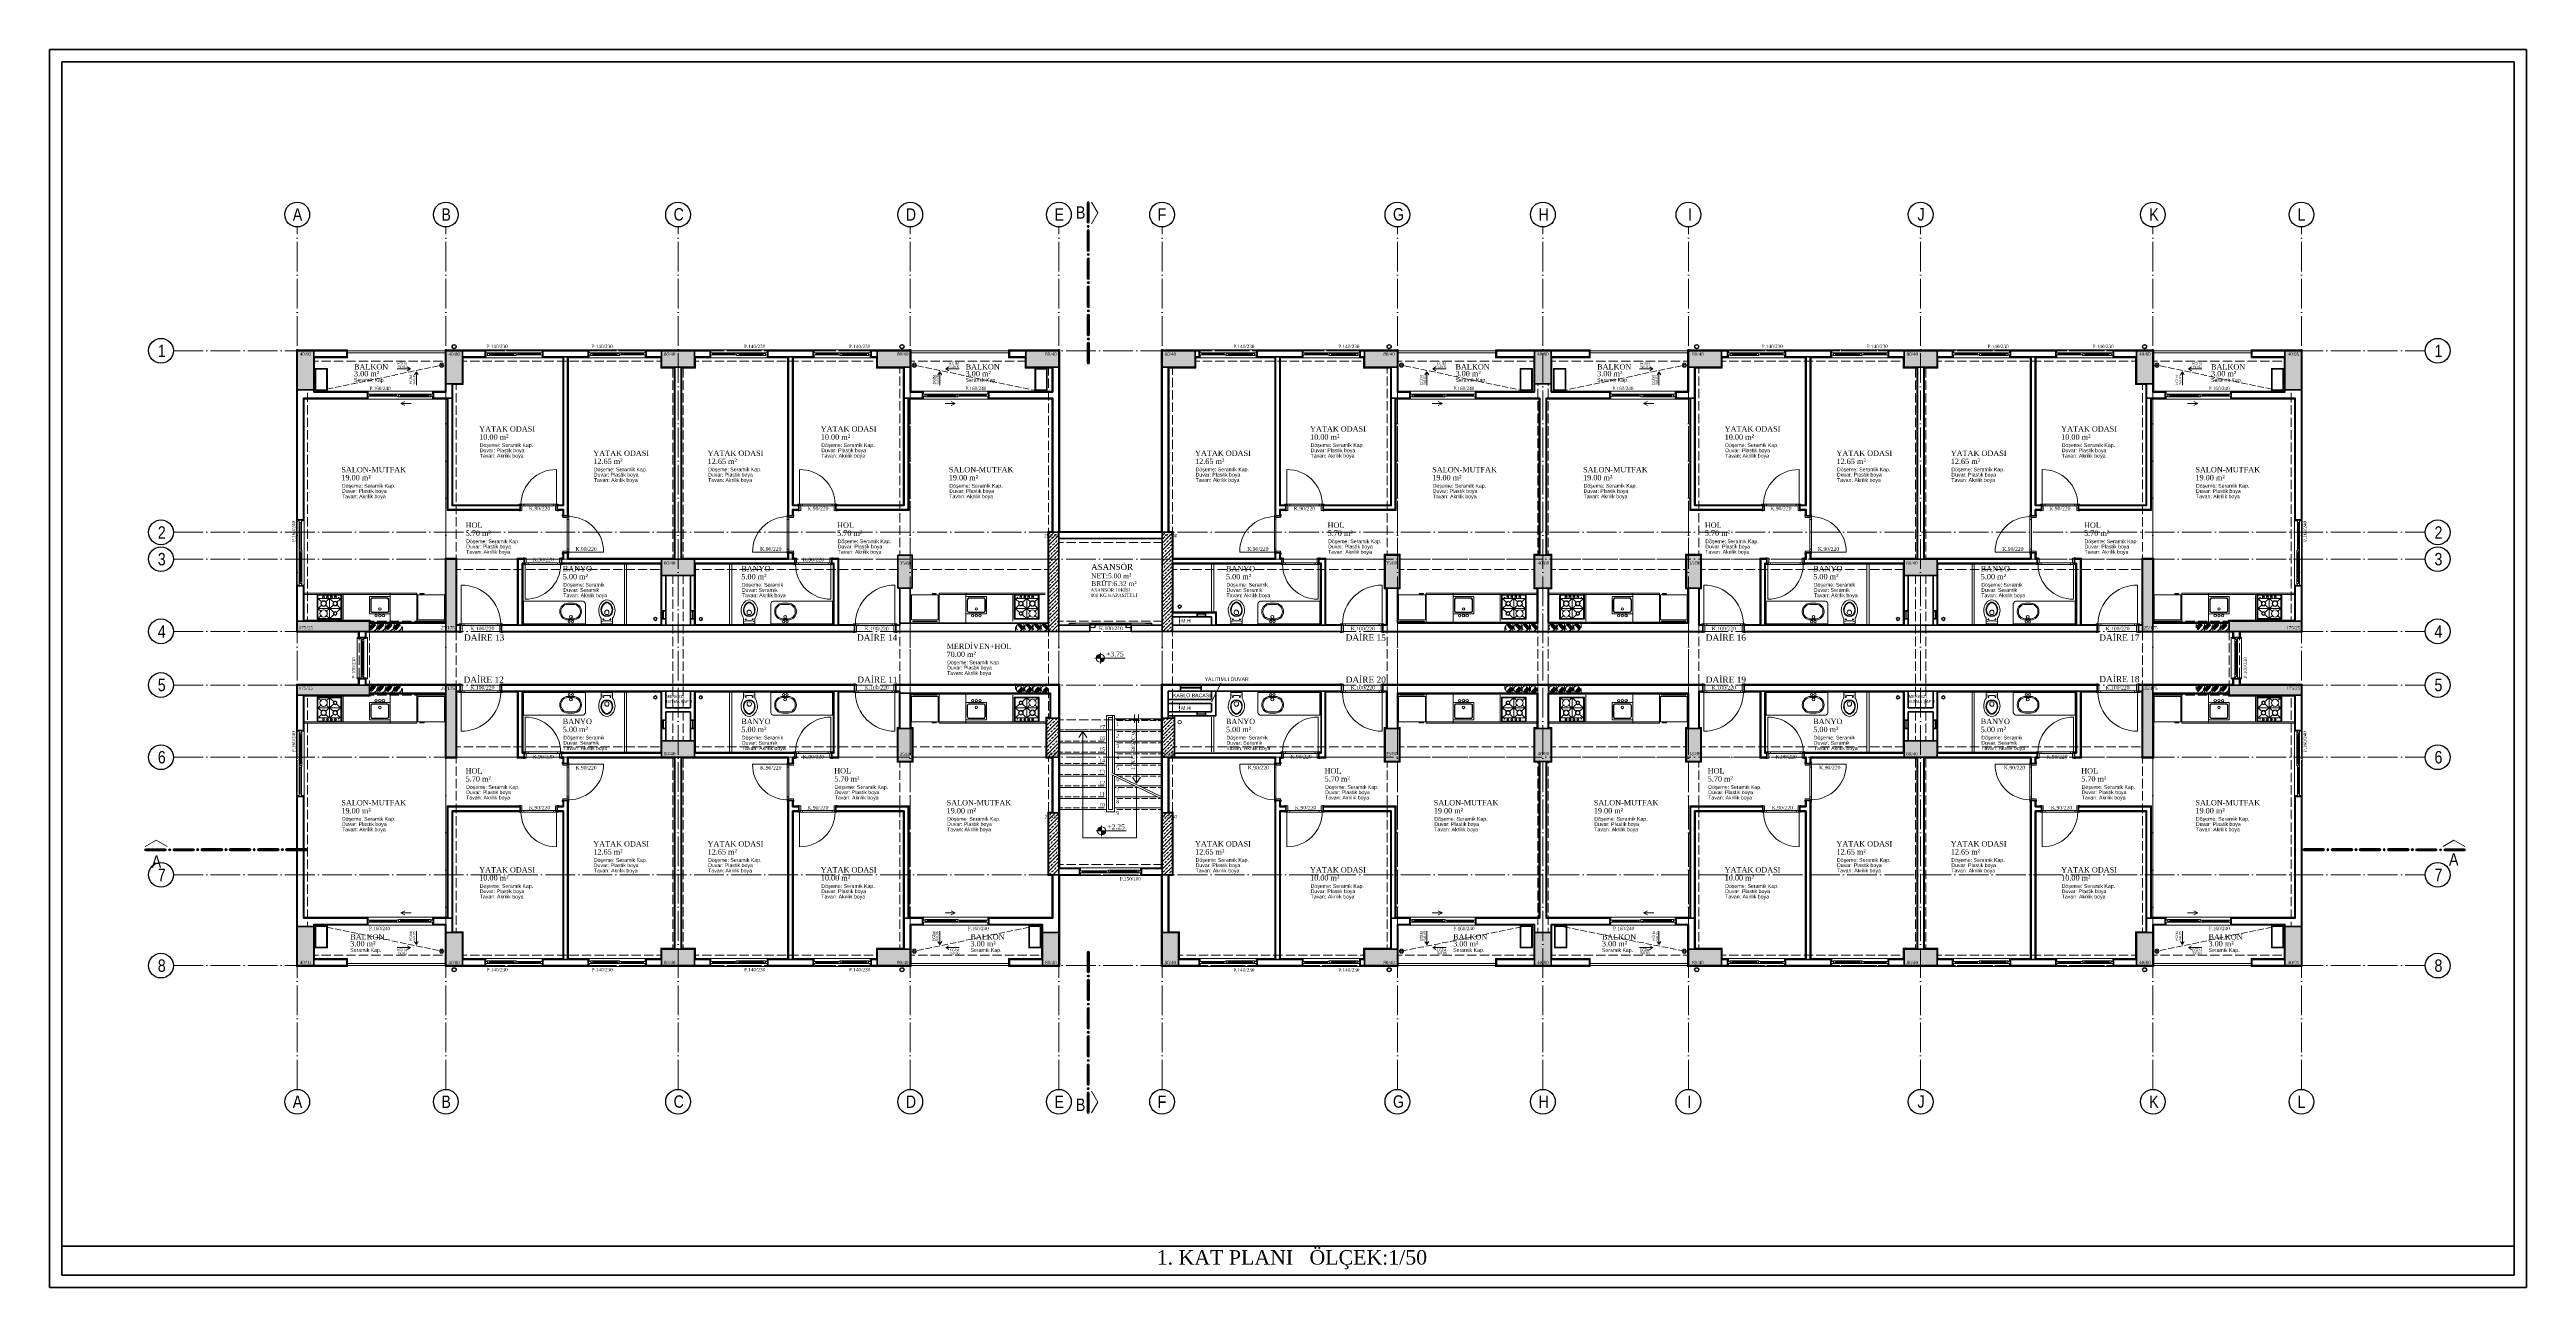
# Model space of a CAD drawing. Header units: millimetres. Extents: x 11587 to 81192, y -36083 to -25300.
# Drawn here: x 30727 to 36727, y -28300 to -25300 of the extents above; entities that cross this region are included whole.
import ezdxf
from ezdxf.enums import TextEntityAlignment as Align

# ---------------------------------------------------------------- set-up
doc = ezdxf.new("R2010")
doc.units = ezdxf.units.MM
for name, pattern in [('AKS', [30, 24, -3, 0, -3]), ('IZDUSUM1', [20, 7.5, -5, 7.5, 0]), ('SEMBOL1', [260, 200, -15, 30, -15])]:
    doc.linetypes.add(name, pattern=pattern)
for name, color, linetype, lineweight in [('rtm-aks balon', 20, 'Continuous', 25), ('rtm-aks balon yazı', 7, 'Continuous', 20), ('rtm-aks yeni', 7, 'AKS', 20), ('rtm-antet yazı-03', 233, 'Continuous', 30), ('rtm-antet-02', 140, 'Continuous', 40), ('rtm-cam', 141, 'Continuous', 9), ('rtm-duv tugla', 22, 'Continuous', 35), ('rtm-izdusum-üst ince', 8, 'IZDUSUM1', 5), ('rtm-kapı-ahsap', 35, 'Continuous', 13), ('rtm-merdiven izdusum', 254, 'IZDUSUM1', 15), ('rtm-merdiven yazı', 7, 'Continuous', 20), ('rtm-mhl-yazı-adı', 150, 'Continuous', 30), ('rtm-mhl-yazı-m2', 7, 'Continuous', 20), ('rtm-mhl-yazı-malzeme', 253, 'Continuous', 13), ('rtm-pen-ahsap', 35, 'Continuous', 13), ('rtm-plan katmanı-04', 33, 'Continuous', 25), ('rtm-plan katmanı-05', 205, 'Continuous', 20), ('rtm-plan katmanı-07', 135, 'Continuous', 9), ('rtm-sembol balon baslik', 242, 'Continuous', 20), ('rtm-sembol kesit gör yazı', 7, 'Continuous', 20), ('rtm-sembol kot', 242, 'Continuous', 20), ('rtm-sembol kot yazı', 7, 'Continuous', 20), ('rtm-sembol ok', 7, 'Continuous', 20), ('rtm-sıva', 252, 'Continuous', 15), ('rtm-tarama-betonarme', 51, 'Continuous', 15), ('rtm-tas_betonarme', 50, 'Continuous', 40), ('rtm-tefris vitrifiye', 9, 'Continuous', 9), ('sbl-merdiven', 220, 'Continuous', 20)]:
    doc.layers.add(name, color=color, linetype=linetype, lineweight=lineweight)
doc.styles.add('A', font='times.ttf', dxfattribs={"height": 20})
doc.styles.add('AKSYAZI', font='ARIALN.TTF')
doc.styles.add('ARIAL', font='times.ttf')
doc.styles.add('BASLIK', font='ARIALN.TTF')
doc.styles.get("Standard").update_dxf_attribs({"font": 'arial.ttf'})
doc.styles.add('VAZ-OLCU', font='times.ttf', dxfattribs={"height": 60})
pattern_1 = [(225, (32105.9866, -26689.5514), (1.122532, -1.122532), [])]
pattern_2 = [(225, (33290.9866, -26689.5514), (1.122532, -1.122532), [])]
pattern_3 = [(225, (33335.9866, -26689.5514), (1.122532, -1.122532), [])]
pattern_4 = [(225, (33355.9866, -26689.5514), (1.122532, -1.122532), [])]
pattern_5 = [(225, (33375.9866, -26689.5514), (1.122532, -1.122532), [])]
pattern_6 = [(225, (33395.9866, -26689.5514), (1.122532, -1.122532), [])]
pattern_7 = [(225, (33270.9866, -26689.5514), (1.122532, -1.122532), [])]
pattern_8 = [(225, (33250.9866, -26689.5514), (1.122532, -1.122532), [])]
pattern_9 = [(225, (33230.9866, -26689.5514), (1.122532, -1.122532), [])]
pattern_10 = [(225, (32085.9866, -26689.5514), (1.122532, -1.122532), [])]
pattern_11 = [(225, (32065.9866, -26689.5514), (1.122532, -1.122532), [])]
pattern_12 = [(225, (32045.9866, -26689.5514), (1.122532, -1.122532), [])]
pattern_13 = [(45, (6000, 0), (-8.980256, 8.980256), []), (45, (6008.98, 0), (-8.980256, 8.980256), [6.35, -3.175])]

# ---------------------------------------------------------------- blocks, each defined once
blk = doc.blocks.new('K-100')
at = {"layer": 'rtm-kapı-ahsap'}
for p, q in [((-34308.1, -13702.2), (-34307, -13702.2)), ((-34308.1, -13705.4), (-34308.1, -13702.2)), ((-34307, -13705.4), (-34308.1, -13705.4)), ((-34307, -13702.2), (-34307, -13705.4)), ((-34307, -13709.3), (-34307, -13704.8)), ((-34288, -13704.8), (-34307, -13704.8)), ((-34291, -13709.3), (-34307, -13709.3)), ((-34288, -13707.8), (-34291, -13707.8)), ((-34291, -13707.8), (-34291, -13709.3)), ((-34290.8, -13801.3), (-34290.8, -13708.3)), ((-34290.8, -13708.3), (-34287.9, -13708.3)), ((-34287, -13713.9), (-34290.8, -13713.9)), ((-34288, -13702.3), (-34288, -13705.4)), ((-34287, -13702.3), (-34288, -13702.3)), ((-34288, -13704.8), (-34288, -13707.8)), ((-34288, -13705.4), (-34287, -13705.4)), ((-34288, -13706.8), (-34287, -13706.8)), ((-34287.9, -13708.3), (-34287.9, -13706.8)), ((-34287, -13705.4), (-34287, -13702.3)), ((-34287, -13706.8), (-34287, -13802.8)), ((-34287, -13795.6), (-34290.8, -13795.6)), ((-34307, -13804.2), (-34308.1, -13804.2)), ((-34308.1, -13804.2), (-34308.1, -13807.3)), ((-34308.1, -13807.3), (-34307, -13807.3)), ((-34307, -13800.3), (-34307, -13804.8)), ((-34291, -13800.3), (-34307, -13800.3)), ((-34307, -13807.3), (-34307, -13804.2)), ((-34288, -13804.8), (-34307, -13804.8)), ((-34291, -13801.8), (-34291, -13800.3)), ((-34288, -13801.8), (-34291, -13801.8)), ((-34290.8, -13801.3), (-34287.9, -13801.3)), ((-34288, -13804.8), (-34288, -13801.8)), ((-34288, -13802.8), (-34287, -13802.8)), ((-34288, -13807.3), (-34288, -13804.2)), ((-34288, -13804.2), (-34287, -13804.2)), ((-34287, -13807.3), (-34288, -13807.3)), ((-34287.9, -13801.3), (-34287.9, -13802.8)), ((-34193, -13802.8), (-34287, -13802.8)), ((-34287, -13804.2), (-34287, -13807.3))]:
    blk.add_line(p, q, dxfattribs=at)
at = {"layer": 'rtm-kapı-ahsap', "const_width": 0.392}
blk.add_lwpolyline([(-34287.4, -13803.7, -1), (-34287.4, -13803.1, -1)], format="xyb", close=True, dxfattribs=at)
at = {"layer": 'rtm-kapı-ahsap'}
blk.add_arc((-34287.9, -13801.7), 94.9, 359.33316, 89.46052, dxfattribs=at)
blk = doc.blocks.new('rty')
at = {"layer": 'rtm-kapı-ahsap'}
for p, q in [((-58244.9, -62700.3), (-58243.8, -62700.3)), ((-58244.9, -62703.4), (-58244.9, -62700.3)), ((-58243.8, -62703.4), (-58244.9, -62703.4)), ((-58243.8, -62700.3), (-58243.8, -62703.4)), ((-58243.8, -62707.4), (-58243.8, -62702.9)), ((-58229.8, -62702.9), (-58243.8, -62702.9)), ((-58232.8, -62707.4), (-58243.8, -62707.4)), ((-58232.8, -62705.9), (-58232.8, -62707.4)), ((-58229.8, -62705.9), (-58232.8, -62705.9)), ((-58232.6, -62706.4), (-58232.6, -62789.4)), ((-58232.6, -62706.4), (-58229.7, -62706.4)), ((-58228.8, -62712), (-58232.6, -62712)), ((-58229.8, -62700.4), (-58229.8, -62703.4)), ((-58228.8, -62700.4), (-58229.8, -62700.4)), ((-58229.8, -62702.9), (-58229.8, -62705.9)), ((-58229.8, -62703.4), (-58228.8, -62703.4)), ((-58229.8, -62704.9), (-58228.8, -62704.9)), ((-58229.7, -62706.4), (-58229.7, -62704.9)), ((-58228.8, -62703.4), (-58228.8, -62700.4)), ((-58228.8, -62790.9), (-58228.8, -62704.9)), ((-58144.8, -62704.9), (-58228.8, -62704.9)), ((-58243.8, -62792.3), (-58244.9, -62792.3)), ((-58244.9, -62792.3), (-58244.9, -62795.4)), ((-58244.9, -62795.4), (-58243.8, -62795.4)), ((-58243.8, -62788.4), (-58243.8, -62792.9)), ((-58232.8, -62788.4), (-58243.8, -62788.4)), ((-58243.8, -62795.4), (-58243.8, -62792.3)), ((-58229.8, -62792.9), (-58243.8, -62792.9)), ((-58232.8, -62789.9), (-58232.8, -62788.4)), ((-58229.8, -62789.9), (-58232.8, -62789.9)), ((-58228.8, -62783.7), (-58232.6, -62783.7)), ((-58232.6, -62789.4), (-58229.7, -62789.4)), ((-58229.8, -62792.9), (-58229.8, -62789.9)), ((-58229.8, -62790.9), (-58228.8, -62790.9)), ((-58229.8, -62795.4), (-58229.8, -62792.3)), ((-58229.8, -62792.3), (-58228.8, -62792.3)), ((-58228.8, -62795.4), (-58229.8, -62795.4)), ((-58229.7, -62789.4), (-58229.7, -62790.9)), ((-58228.8, -62792.3), (-58228.8, -62795.4))]:
    blk.add_line(p, q, dxfattribs=at)
at = {"layer": 'rtm-kapı-ahsap', "const_width": 0.392}
blk.add_lwpolyline([(-58229.2, -62703.9, 1), (-58229.2, -62704.5, 1)], format="xyb", close=True, dxfattribs=at)
at = {"layer": 'rtm-kapı-ahsap'}
blk.add_arc((-58229.1, -62706.6), 84.3, 270.20107, 1.14717, dxfattribs=at)
blk = doc.blocks.new('KK')
at = {"layer": 'rtm-sembol balon baslik', "linetype": 'SEMBOL1'}
for p in [(41231.3, 7543.2), (41283.8, 7543.2)]:
    blk.add_line(p, (41257.6, 7558.4), dxfattribs=at)
at = {"layer": 'rtm-sembol balon baslik'}
for p, q in [((41279.6, 7537.7), (41232.3, 7537.7)), ((41279.6, 7532.4), (41232.3, 7532.4)), ((41347.8, 7537.7), (41300.6, 7537.7)), ((41347.8, 7532.4), (41300.6, 7532.4)), ((41416.1, 7537.8), (41368.8, 7537.8)), ((41416.1, 7532.6), (41368.8, 7532.6)), ((41484.3, 7537.8), (41437.1, 7537.8)), ((41484.3, 7532.6), (41437.1, 7532.6)), ((41552.6, 7537.9), (41505.3, 7537.9)), ((41552.6, 7532.7), (41505.3, 7532.7)), ((41620.8, 7537.9), (41573.6, 7537.9)), ((41620.8, 7532.7), (41573.6, 7532.7))]:
    blk.add_line(p, q, dxfattribs=at)
at = {"layer": 'rtm-sembol balon baslik', "const_width": 2.62}
for points in [[(41232.3, 7536.4, 0.414214), (41231, 7535, 1)], [(41231, 7535, 0.414214), (41232.3, 7533.7, 1)], [(41279.6, 7533.7, 0.414214), (41280.9, 7535, 0.414214), (41279.6, 7536.4, 1)], [(41300.6, 7536.4, 0.414214), (41299.3, 7535, 1)], [(41299.3, 7535, 0.414214), (41300.6, 7533.7, 1)], [(41347.8, 7533.7, 0.414214), (41349.1, 7535, 0.414214), (41347.8, 7536.4, 1)], [(41368.8, 7536.5, 0.414214), (41367.5, 7535.2, 1)], [(41367.5, 7535.2, 0.414214), (41368.8, 7533.9, 1)], [(41416.1, 7533.9, 0.414214), (41417.4, 7535.2, 0.414214), (41416.1, 7536.5, 1)], [(41437.1, 7536.5, 0.414214), (41435.8, 7535.2, 1)], [(41435.8, 7535.2, 0.414214), (41437.1, 7533.9, 1)], [(41484.3, 7533.9, 0.414214), (41485.6, 7535.2, 0.414214), (41484.3, 7536.5, 1)], [(41505.3, 7536.6, 0.414214), (41504, 7535.3, 1)], [(41504, 7535.3, 0.414214), (41505.3, 7534, 1)], [(41552.6, 7534, 0.414214), (41553.9, 7535.3, 0.414214), (41552.6, 7536.6, 1)], [(41573.6, 7536.6, 0.414214), (41572.3, 7535.3, 1)], [(41572.3, 7535.3, 0.414214), (41573.6, 7534, 1)], [(41620.8, 7534, 0.414214), (41622.1, 7535.3, 0.414214), (41620.8, 7536.6, 1)]]:
    blk.add_lwpolyline(points, format="xyb", dxfattribs=at)
for points in [[(41288.8, 7535, 1), (41291.4, 7535, 1)], [(41357, 7535.2, 1), (41359.6, 7535.2, 1)], [(41425.3, 7535.2, 1), (41427.9, 7535.2, 1)], [(41493.5, 7535.3, 1), (41496.1, 7535.3, 1)], [(41561.8, 7535.3, 1), (41564.4, 7535.3, 1)]]:
    blk.add_lwpolyline(points, format="xyb", close=True, dxfattribs=at)
at = {"layer": 'rtm-sembol balon baslik'}
for centre in [(41290.1, 7535), (41358.3, 7535.2), (41426.6, 7535.2), (41494.8, 7535.3), (41563.1, 7535.3)]:
    blk.add_circle(centre, 2.62, dxfattribs=at)
for centre, start, end in [((41232.3, 7535), 90, 270), ((41279.6, 7535), 270, 90), ((41300.6, 7535), 90, 270), ((41347.8, 7535), 270, 90), ((41368.8, 7535.2), 90, 270), ((41416.1, 7535.2), 270, 90), ((41437.1, 7535.2), 90, 270), ((41484.3, 7535.2), 270, 90), ((41505.3, 7535.3), 90, 270), ((41552.6, 7535.3), 270, 90), ((41573.6, 7535.3), 90, 270), ((41620.8, 7535.3), 270, 90)]:
    blk.add_arc(centre, 2.62, start, end, dxfattribs=at)
for points in [[(41232.3, 7537.7), (41232.3, 7532.4), (41279.6, 7537.7), (41279.6, 7532.4)], [(41300.6, 7537.7), (41300.6, 7532.4), (41347.8, 7537.7), (41347.8, 7532.4)], [(41368.8, 7537.8), (41368.8, 7532.6), (41416.1, 7537.8), (41416.1, 7532.6)], [(41437.1, 7537.8), (41437.1, 7532.6), (41484.3, 7537.8), (41484.3, 7532.6)], [(41505.3, 7537.9), (41505.3, 7532.7), (41552.6, 7537.9), (41552.6, 7532.7)], [(41573.6, 7537.9), (41573.6, 7532.7), (41620.8, 7537.9), (41620.8, 7532.7)]]:
    blk.add_trace(points, dxfattribs=at)

msp = doc.modelspace()

# ---------------------------------------------------------------- hatches: boundary and pattern name
at = {"layer": 'rtm-izdusum-üst ince', "ltscale": 1.5}
h = msp.add_hatch(dxfattribs=at)
h.set_pattern_fill('ANSI31', color=256, scale=0.5, angle=180, style=0)
h.set_pattern_definition([(225, (31955.9866, -26689.5514), (1.122532, -1.122532), [])])
edge = h.paths.add_edge_path()
edge.add_arc((31511.59, -26699.55), 8, 47.237412, 227.237412, ccw=False)
edge.add_line((31517.03, -26693.68), (31506.16, -26705.42))
h = msp.add_hatch(dxfattribs=at)
h.set_pattern_fill('ANSI31', color=256, scale=0.5, angle=180, style=0)
h.set_pattern_definition([(225, (31975.9866, -26689.5514), (1.122532, -1.122532), [])])
edge = h.paths.add_edge_path()
edge.add_arc((31531.59, -26699.55), 8, 47.237412, 227.237412, ccw=False)
edge.add_line((31537.03, -26693.68), (31526.16, -26705.42))
h = msp.add_hatch(dxfattribs=at)
h.set_pattern_fill('ANSI31', color=256, scale=0.5, angle=180, style=0)
h.set_pattern_definition([(225, (31995.9866, -26689.5514), (1.122532, -1.122532), [])])
edge = h.paths.add_edge_path()
edge.add_arc((31551.59, -26699.55), 8, 47.237412, 227.237412, ccw=False)
edge.add_line((31557.03, -26693.68), (31546.16, -26705.42))
h = msp.add_hatch(dxfattribs=at)
h.set_pattern_fill('ANSI31', color=256, scale=0.5, angle=180, style=0)
h.set_pattern_definition([(225, (32015.9866, -26689.5514), (1.122532, -1.122532), [])])
edge = h.paths.add_edge_path()
edge.add_arc((31571.59, -26699.55), 8, 47.237412, 227.237412, ccw=False)
edge.add_line((31577.03, -26693.68), (31566.16, -26705.42))
h = msp.add_hatch(dxfattribs=at)
h.set_pattern_fill('ANSI31', color=256, scale=0.5, angle=180, style=0)
h.set_pattern_definition(pattern_12)
edge = h.paths.add_edge_path()
edge.add_arc((33076.59, -26699.55), 8, 312.762588, 492.762588)
edge.add_line((33071.16, -26693.68), (33082.03, -26705.42))
h = msp.add_hatch(dxfattribs=at)
h.set_pattern_fill('ANSI31', color=256, scale=0.5, angle=180, style=0)
h.set_pattern_definition(pattern_11)
edge = h.paths.add_edge_path()
edge.add_arc((33096.59, -26699.55), 8, 312.762588, 492.762588)
edge.add_line((33091.16, -26693.68), (33102.03, -26705.42))
h = msp.add_hatch(dxfattribs=at)
h.set_pattern_fill('ANSI31', color=256, scale=0.5, angle=180, style=0)
h.set_pattern_definition(pattern_10)
edge = h.paths.add_edge_path()
edge.add_arc((33116.59, -26699.55), 8, 312.762588, 492.762588)
edge.add_line((33111.16, -26693.68), (33122.03, -26705.42))
h = msp.add_hatch(dxfattribs=at)
h.set_pattern_fill('ANSI31', color=256, scale=0.5, angle=180, style=0)
h.set_pattern_definition(pattern_1)
edge = h.paths.add_edge_path()
edge.add_arc((33136.59, -26699.55), 8, 312.762588, 492.762588)
edge.add_line((33131.16, -26693.68), (33142.03, -26705.42))
h = msp.add_hatch(dxfattribs=at)
h.set_pattern_fill('ANSI31', color=256, scale=0.5, angle=180, style=0)
h.set_pattern_definition(pattern_9)
edge = h.paths.add_edge_path()
edge.add_arc((34261.59, -26699.55), 8, 312.762588, 492.762588)
edge.add_line((34256.16, -26693.68), (34267.03, -26705.42))
h = msp.add_hatch(dxfattribs=at)
h.set_pattern_fill('ANSI31', color=256, scale=0.5, angle=180, style=0)
h.set_pattern_definition(pattern_8)
edge = h.paths.add_edge_path()
edge.add_arc((34281.59, -26699.55), 8, 312.762588, 492.762588)
edge.add_line((34276.16, -26693.68), (34287.03, -26705.42))
h = msp.add_hatch(dxfattribs=at)
h.set_pattern_fill('ANSI31', color=256, scale=0.5, angle=180, style=0)
h.set_pattern_definition(pattern_7)
edge = h.paths.add_edge_path()
edge.add_arc((34301.59, -26699.55), 8, 312.762588, 492.762588)
edge.add_line((34296.16, -26693.68), (34307.03, -26705.42))
h = msp.add_hatch(dxfattribs=at)
h.set_pattern_fill('ANSI31', color=256, scale=0.5, angle=180, style=0)
h.set_pattern_definition(pattern_2)
edge = h.paths.add_edge_path()
edge.add_arc((34321.59, -26699.55), 8, 312.762588, 492.762588)
edge.add_line((34316.16, -26693.68), (34327.03, -26705.42))
h = msp.add_hatch(dxfattribs=at)
h.set_pattern_fill('ANSI31', color=256, scale=0.5, angle=180, style=0)
h.set_pattern_definition(pattern_3)
edge = h.paths.add_edge_path()
edge.add_arc((34366.59, -26699.55), 8, 312.762588, 492.762588)
edge.add_line((34361.16, -26693.68), (34372.03, -26705.42))
h = msp.add_hatch(dxfattribs=at)
h.set_pattern_fill('ANSI31', color=256, scale=0.5, angle=180, style=0)
h.set_pattern_definition(pattern_4)
edge = h.paths.add_edge_path()
edge.add_arc((34386.59, -26699.55), 8, 312.762588, 492.762588)
edge.add_line((34381.16, -26693.68), (34392.03, -26705.42))
h = msp.add_hatch(dxfattribs=at)
h.set_pattern_fill('ANSI31', color=256, scale=0.5, angle=180, style=0)
h.set_pattern_definition(pattern_5)
edge = h.paths.add_edge_path()
edge.add_arc((34406.59, -26699.55), 8, 312.762588, 492.762588)
edge.add_line((34401.16, -26693.68), (34412.03, -26705.42))
h = msp.add_hatch(dxfattribs=at)
h.set_pattern_fill('ANSI31', color=256, scale=0.5, angle=180, style=0)
h.set_pattern_definition(pattern_6)
edge = h.paths.add_edge_path()
edge.add_arc((34426.59, -26699.55), 8, 312.762588, 492.762588)
edge.add_line((34421.16, -26693.68), (34432.03, -26705.42))
h = msp.add_hatch(dxfattribs=at)
h.set_pattern_fill('ANSI31', color=256, scale=0.5, angle=180, style=0)
h.set_pattern_definition([(225, (36380.9866, -26689.5514), (1.122532, -1.122532), [])])
edge = h.paths.add_edge_path()
edge.add_arc((35936.59, -26699.55), 8, 47.237412, 227.237412, ccw=False)
edge.add_line((35942.03, -26693.68), (35931.16, -26705.42))
h = msp.add_hatch(dxfattribs=at)
h.set_pattern_fill('ANSI31', color=256, scale=0.5, angle=180, style=0)
h.set_pattern_definition([(225, (36400.9866, -26689.5514), (1.122532, -1.122532), [])])
edge = h.paths.add_edge_path()
edge.add_arc((35956.59, -26699.55), 8, 47.237412, 227.237412, ccw=False)
edge.add_line((35962.03, -26693.68), (35951.16, -26705.42))
h = msp.add_hatch(dxfattribs=at)
h.set_pattern_fill('ANSI31', color=256, scale=0.5, angle=180, style=0)
h.set_pattern_definition([(225, (36420.9866, -26689.5514), (1.122532, -1.122532), [])])
edge = h.paths.add_edge_path()
edge.add_arc((35976.59, -26699.55), 8, 47.237412, 227.237412, ccw=False)
edge.add_line((35982.03, -26693.68), (35971.16, -26705.42))
h = msp.add_hatch(dxfattribs=at)
h.set_pattern_fill('ANSI31', color=256, scale=0.5, angle=180, style=0)
h.set_pattern_definition([(225, (36440.9866, -26689.5514), (1.122532, -1.122532), [])])
edge = h.paths.add_edge_path()
edge.add_arc((35996.59, -26699.55), 8, 47.237412, 227.237412, ccw=False)
edge.add_line((36002.03, -26693.68), (35991.16, -26705.42))
h = msp.add_hatch(dxfattribs=at)
h.set_pattern_fill('ANSI31', color=256, scale=0.5, angle=180, style=0)
h.set_pattern_definition([(225, (31955.9866, -26839.5514), (1.122532, -1.122532), [])])
edge = h.paths.add_edge_path()
edge.add_arc((31511.59, -26849.55), 8, 47.237412, 227.237412, ccw=False)
edge.add_line((31517.03, -26843.68), (31506.16, -26855.42))
h = msp.add_hatch(dxfattribs=at)
h.set_pattern_fill('ANSI31', color=256, scale=0.5, angle=180, style=0)
h.set_pattern_definition([(225, (31975.9866, -26839.5514), (1.122532, -1.122532), [])])
edge = h.paths.add_edge_path()
edge.add_arc((31531.59, -26849.55), 8, 47.237412, 227.237412, ccw=False)
edge.add_line((31537.03, -26843.68), (31526.16, -26855.42))
h = msp.add_hatch(dxfattribs=at)
h.set_pattern_fill('ANSI31', color=256, scale=0.5, angle=180, style=0)
h.set_pattern_definition([(225, (31995.9866, -26839.5514), (1.122532, -1.122532), [])])
edge = h.paths.add_edge_path()
edge.add_arc((31551.59, -26849.55), 8, 47.237412, 227.237412, ccw=False)
edge.add_line((31557.03, -26843.68), (31546.16, -26855.42))
h = msp.add_hatch(dxfattribs=at)
h.set_pattern_fill('ANSI31', color=256, scale=0.5, angle=180, style=0)
h.set_pattern_definition([(225, (32015.9866, -26839.5514), (1.122532, -1.122532), [])])
edge = h.paths.add_edge_path()
edge.add_arc((31571.59, -26849.55), 8, 47.237412, 227.237412, ccw=False)
edge.add_line((31577.03, -26843.68), (31566.16, -26855.42))
h = msp.add_hatch(dxfattribs=at)
h.set_pattern_fill('ANSI31', color=256, scale=0.5, angle=180, style=0)
h.set_pattern_definition(pattern_12)
edge = h.paths.add_edge_path()
edge.add_arc((33076.59, -26849.55), 8, -132.762588, 47.237412, ccw=False)
edge.add_line((33071.16, -26855.42), (33082.03, -26843.68))
h = msp.add_hatch(dxfattribs=at)
h.set_pattern_fill('ANSI31', color=256, scale=0.5, angle=180, style=0)
h.set_pattern_definition(pattern_11)
edge = h.paths.add_edge_path()
edge.add_arc((33096.59, -26849.55), 8, -132.762588, 47.237412, ccw=False)
edge.add_line((33091.16, -26855.42), (33102.03, -26843.68))
h = msp.add_hatch(dxfattribs=at)
h.set_pattern_fill('ANSI31', color=256, scale=0.5, angle=180, style=0)
h.set_pattern_definition(pattern_10)
edge = h.paths.add_edge_path()
edge.add_arc((33116.59, -26849.55), 8, -132.762588, 47.237412, ccw=False)
edge.add_line((33111.16, -26855.42), (33122.03, -26843.68))
h = msp.add_hatch(dxfattribs=at)
h.set_pattern_fill('ANSI31', color=256, scale=0.5, angle=180, style=0)
h.set_pattern_definition(pattern_1)
edge = h.paths.add_edge_path()
edge.add_arc((33136.59, -26849.55), 8, -132.762588, 47.237412, ccw=False)
edge.add_line((33131.16, -26855.42), (33142.03, -26843.68))
h = msp.add_hatch(dxfattribs=at)
h.set_pattern_fill('ANSI31', color=256, scale=0.5, angle=180, style=0)
h.set_pattern_definition(pattern_9)
edge = h.paths.add_edge_path()
edge.add_arc((34261.59, -26849.55), 8, -132.762588, 47.237412, ccw=False)
edge.add_line((34256.16, -26855.42), (34267.03, -26843.68))
h = msp.add_hatch(dxfattribs=at)
h.set_pattern_fill('ANSI31', color=256, scale=0.5, angle=180, style=0)
h.set_pattern_definition(pattern_8)
edge = h.paths.add_edge_path()
edge.add_arc((34281.59, -26849.55), 8, -132.762588, 47.237412, ccw=False)
edge.add_line((34276.16, -26855.42), (34287.03, -26843.68))
h = msp.add_hatch(dxfattribs=at)
h.set_pattern_fill('ANSI31', color=256, scale=0.5, angle=180, style=0)
h.set_pattern_definition(pattern_7)
edge = h.paths.add_edge_path()
edge.add_arc((34301.59, -26849.55), 8, -132.762588, 47.237412, ccw=False)
edge.add_line((34296.16, -26855.42), (34307.03, -26843.68))
h = msp.add_hatch(dxfattribs=at)
h.set_pattern_fill('ANSI31', color=256, scale=0.5, angle=180, style=0)
h.set_pattern_definition(pattern_2)
edge = h.paths.add_edge_path()
edge.add_arc((34321.59, -26849.55), 8, -132.762588, 47.237412, ccw=False)
edge.add_line((34316.16, -26855.42), (34327.03, -26843.68))
h = msp.add_hatch(dxfattribs=at)
h.set_pattern_fill('ANSI31', color=256, scale=0.5, angle=180, style=0)
h.set_pattern_definition(pattern_3)
edge = h.paths.add_edge_path()
edge.add_arc((34366.59, -26849.55), 8, -132.762588, 47.237412, ccw=False)
edge.add_line((34361.16, -26855.42), (34372.03, -26843.68))
h = msp.add_hatch(dxfattribs=at)
h.set_pattern_fill('ANSI31', color=256, scale=0.5, angle=180, style=0)
h.set_pattern_definition(pattern_4)
edge = h.paths.add_edge_path()
edge.add_arc((34386.59, -26849.55), 8, -132.762588, 47.237412, ccw=False)
edge.add_line((34381.16, -26855.42), (34392.03, -26843.68))
h = msp.add_hatch(dxfattribs=at)
h.set_pattern_fill('ANSI31', color=256, scale=0.5, angle=180, style=0)
h.set_pattern_definition(pattern_5)
edge = h.paths.add_edge_path()
edge.add_arc((34406.59, -26849.55), 8, -132.762588, 47.237412, ccw=False)
edge.add_line((34401.16, -26855.42), (34412.03, -26843.68))
h = msp.add_hatch(dxfattribs=at)
h.set_pattern_fill('ANSI31', color=256, scale=0.5, angle=180, style=0)
h.set_pattern_definition(pattern_6)
edge = h.paths.add_edge_path()
edge.add_arc((34426.59, -26849.55), 8, -132.762588, 47.237412, ccw=False)
edge.add_line((34421.16, -26855.42), (34432.03, -26843.68))
h = msp.add_hatch(dxfattribs=at)
h.set_pattern_fill('ANSI31', color=256, scale=0.5, angle=180, style=0)
h.set_pattern_definition([(225, (36380.9866, -26839.5514), (1.122532, -1.122532), [])])
edge = h.paths.add_edge_path()
edge.add_arc((35936.59, -26849.55), 8, 47.237412, 227.237412, ccw=False)
edge.add_line((35942.03, -26843.68), (35931.16, -26855.42))
h = msp.add_hatch(dxfattribs=at)
h.set_pattern_fill('ANSI31', color=256, scale=0.5, angle=180, style=0)
h.set_pattern_definition([(225, (36400.9866, -26839.5514), (1.122532, -1.122532), [])])
edge = h.paths.add_edge_path()
edge.add_arc((35956.59, -26849.55), 8, 47.237412, 227.237412, ccw=False)
edge.add_line((35962.03, -26843.68), (35951.16, -26855.42))
h = msp.add_hatch(dxfattribs=at)
h.set_pattern_fill('ANSI31', color=256, scale=0.5, angle=180, style=0)
h.set_pattern_definition([(225, (36420.9866, -26839.5514), (1.122532, -1.122532), [])])
edge = h.paths.add_edge_path()
edge.add_arc((35976.59, -26849.55), 8, 47.237412, 227.237412, ccw=False)
edge.add_line((35982.03, -26843.68), (35971.16, -26855.42))
h = msp.add_hatch(dxfattribs=at)
h.set_pattern_fill('ANSI31', color=256, scale=0.5, angle=180, style=0)
h.set_pattern_definition([(225, (36440.9866, -26839.5514), (1.122532, -1.122532), [])])
edge = h.paths.add_edge_path()
edge.add_arc((35996.59, -26849.55), 8, 47.237412, 227.237412, ccw=False)
edge.add_line((36002.03, -26843.68), (35991.16, -26855.42))
at = {"layer": 'rtm-sembol kot'}
h = msp.add_hatch(color=256, dxfattribs=at)
h.paths.add_polyline_path([(33272.18, -26764.59, 0.4142136), (33262.34, -26774.44), (33272.18, -26774.44)])
h.paths.add_polyline_path([(33272.18, -26784.28, 0.4142136), (33282.02, -26774.44), (33272.18, -26774.44)])
h = msp.add_hatch(color=256, dxfattribs=at)
h.paths.add_polyline_path([(33275.05, -27183.15, 0.4142136), (33265.21, -27192.99), (33275.05, -27192.99)])
h.paths.add_polyline_path([(33275.05, -27202.83, 0.4142136), (33284.89, -27192.99), (33275.05, -27192.99)])
at = {"layer": 'rtm-tarama-betonarme'}
h = msp.add_hatch(dxfattribs=at)
h.set_pattern_fill('ANSI33', color=256, scale=2, style=0)
h.set_pattern_definition([(45, (21039.519, -4888.525), (-8.980256, 8.980256), []), (45, (21048.499, -4888.525), (-8.980256, 8.980256), [6.35, -3.175])])
h.paths.add_polyline_path([(34324.09, -27439.55), (34364.09, -27439.55), (34364.09, -27519.55), (34324.09, -27519.55)])
h.paths.add_polyline_path([(33911.59, -27479.55), (33991.59, -27479.55), (33991.59, -27519.55), (33911.59, -27519.55)])
h.paths.add_polyline_path([(34324.09, -26944.55), (34364.09, -26944.55), (34364.09, -27024.55), (34324.09, -27024.55)])
h.paths.add_polyline_path([(33961.59, -26944.55), (33996.59, -26944.55), (33996.59, -27024.55), (33961.59, -27024.55)])
h.paths.add_polyline_path([(33961.59, -26524.55), (33996.59, -26524.55), (33996.59, -26604.55), (33961.59, -26604.55)])
h.paths.add_polyline_path([(34324.09, -26524.55), (34364.09, -26524.55), (34364.09, -26604.55), (34324.09, -26604.55)])
h.paths.add_polyline_path([(34324.09, -26029.55), (34364.09, -26029.55), (34364.09, -26109.55), (34324.09, -26109.55)])
h.paths.add_polyline_path([(33911.59, -26029.55), (33991.59, -26029.55), (33991.59, -26069.55), (33911.59, -26069.55)])
h.paths.add_polyline_path([(34726.59, -26524.55), (34691.59, -26524.55), (34691.59, -26604.55), (34726.59, -26604.55)])
h.paths.add_polyline_path([(34726.59, -26944.55), (34691.59, -26944.55), (34691.59, -27024.55), (34726.59, -27024.55)])
h.paths.add_polyline_path([(34776.59, -27479.55), (34696.59, -27479.55), (34696.59, -27519.55), (34776.59, -27519.55)])
h.paths.add_polyline_path([(35299.09, -27479.55), (35219.09, -27479.55), (35219.09, -27519.55), (35299.09, -27519.55)])
h.paths.add_polyline_path([(35299.09, -26974.55), (35219.09, -26974.55), (35219.09, -27014.55), (35299.09, -27014.55)])
h.paths.add_polyline_path([(35299.09, -26534.55), (35219.09, -26534.55), (35219.09, -26574.55), (35299.09, -26574.55)])
h.paths.add_polyline_path([(34776.59, -26029.55), (34696.59, -26029.55), (34696.59, -26069.55), (34776.59, -26069.55)])
h.paths.add_polyline_path([(35299.09, -26029.55), (35219.09, -26029.55), (35219.09, -26069.55), (35299.09, -26069.55)])
h.paths.add_polyline_path([(35821.59, -26839.55), (35796.59, -26839.55), (35796.59, -27014.55), (35821.59, -27014.55)])
h.paths.add_polyline_path([(35821.59, -26534.55), (35796.59, -26534.55), (35796.59, -26709.55), (35821.59, -26709.55)])
h.paths.add_polyline_path([(36181.59, -26839.55), (36006.59, -26839.55), (36006.59, -26864.55), (36181.59, -26864.55)])
h.paths.add_polyline_path([(36181.59, -26684.55), (36006.59, -26684.55), (36006.59, -26709.55), (36181.59, -26709.55)])
h.paths.add_polyline_path([(35821.59, -26109.55), (35781.59, -26109.55), (35781.59, -26029.55), (35821.59, -26029.55)])
h.paths.add_polyline_path([(36181.59, -26124.55), (36141.59, -26124.55), (36141.59, -26029.55), (36181.59, -26029.55)])
h.paths.add_polyline_path([(35821.59, -27439.55), (35781.59, -27439.55), (35781.59, -27519.55), (35821.59, -27519.55)])
h.paths.add_polyline_path([(36181.59, -27424.55), (36141.59, -27424.55), (36141.59, -27519.55), (36181.59, -27519.55)])
h.paths.add_polyline_path([(33421.59, -27439.55), (33461.59, -27439.55), (33461.59, -27519.55), (33421.59, -27519.55)])
h.paths.add_polyline_path([(33131.59, -27439.55), (33171.59, -27439.55), (33171.59, -27519.55), (33131.59, -27519.55)])
h.paths.add_polyline_path([(33421.59, -26029.55), (33501.59, -26029.55), (33501.59, -26069.55), (33421.59, -26069.55)])
h.paths.add_polyline_path([(33091.59, -26029.55), (33171.59, -26029.55), (33171.59, -26069.55), (33091.59, -26069.55)])
h.paths.add_polyline_path([(32781.59, -26524.55), (32816.59, -26524.55), (32816.59, -26604.55), (32781.59, -26604.55)])
h.paths.add_polyline_path([(32781.59, -26944.55), (32816.59, -26944.55), (32816.59, -27024.55), (32781.59, -27024.55)])
h.paths.add_polyline_path([(32731.59, -27479.55), (32811.59, -27479.55), (32811.59, -27519.55), (32731.59, -27519.55)])
h.paths.add_polyline_path([(32209.09, -27479.55), (32289.09, -27479.55), (32289.09, -27519.55), (32209.09, -27519.55)])
h.paths.add_polyline_path([(32209.09, -26974.55), (32289.09, -26974.55), (32289.09, -27014.55), (32209.09, -27014.55)])
h.paths.add_polyline_path([(32209.09, -26534.55), (32289.09, -26534.55), (32289.09, -26574.55), (32209.09, -26574.55)])
h.paths.add_polyline_path([(32731.59, -26029.55), (32811.59, -26029.55), (32811.59, -26069.55), (32731.59, -26069.55)])
h.paths.add_polyline_path([(32209.09, -26029.55), (32289.09, -26029.55), (32289.09, -26069.55), (32209.09, -26069.55)])
h.paths.add_polyline_path([(31686.59, -26839.55), (31711.59, -26839.55), (31711.59, -27014.55), (31686.59, -27014.55)])
h.paths.add_polyline_path([(31686.59, -26534.55), (31711.59, -26534.55), (31711.59, -26709.55), (31686.59, -26709.55)])
h.paths.add_polyline_path([(31326.59, -26839.55), (31501.59, -26839.55), (31501.59, -26864.55), (31326.59, -26864.55)])
h.paths.add_polyline_path([(31326.59, -26684.55), (31501.59, -26684.55), (31501.59, -26709.55), (31326.59, -26709.55)])
h.paths.add_polyline_path([(31686.59, -26109.55), (31726.59, -26109.55), (31726.59, -26029.55), (31686.59, -26029.55)])
h.paths.add_polyline_path([(31326.59, -26124.55), (31366.59, -26124.55), (31366.59, -26029.55), (31326.59, -26029.55)])
h.paths.add_polyline_path([(31686.59, -27439.55), (31726.59, -27439.55), (31726.59, -27519.55), (31686.59, -27519.55)])
h.paths.add_polyline_path([(31326.59, -27424.55), (31366.59, -27424.55), (31366.59, -27519.55), (31326.59, -27519.55)])
h = msp.add_hatch(dxfattribs=at)
h.set_pattern_fill('ANSI33', color=256, scale=2, style=0)
h.set_pattern_definition(pattern_13)
h.paths.add_polyline_path([(33171.59, -26469.55), (33146.59, -26469.55), (33146.59, -26709.55), (33171.59, -26709.55)])
h.paths.add_polyline_path([(33446.59, -26469.55), (33421.59, -26469.55), (33421.59, -26709.55), (33446.59, -26709.55)])
h = msp.add_hatch(dxfattribs=at)
h.set_pattern_fill('ANSI33', color=256, scale=2, style=0)
h.set_pattern_definition(pattern_13)
h.paths.add_polyline_path([(33171.59, -26919.55), (33141.59, -26919.55), (33141.59, -27014.55), (33171.59, -27014.55)])
h.paths.add_polyline_path([(33451.59, -26919.55), (33421.59, -26919.55), (33421.59, -27014.55), (33451.59, -27014.55)])
h = msp.add_hatch(dxfattribs=at)
h.set_pattern_fill('ANSI33', color=256, scale=2, style=0)
h.set_pattern_definition(pattern_13)
h.paths.add_polyline_path([(33171.59, -27149.55), (33146.59, -27149.55), (33146.59, -27299.55), (33171.59, -27299.55)])
h.paths.add_polyline_path([(33446.59, -27149.55), (33421.59, -27149.55), (33421.59, -27299.55), (33446.59, -27299.55)])

# ---------------------------------------------------------------- linework, layer by layer
at = {"layer": 'rtm-aks balon'}
for centre in [(31326.59, -25699.55), (31686.59, -25699.55), (32249.09, -25699.55), (32811.59, -25699.55), (33171.59, -25699.55), (33421.59, -25699.55), (33991.59, -25699.55), (34344.09, -25699.55), (34696.59, -25699.55), (35259.09, -25699.55), (35821.59, -25699.55), (36181.59, -25699.55), (30996.59, -26029.55), (36511.59, -26029.55), (30996.59, -26469.55), (36511.59, -26469.55), (30996.59, -26534.55), (36511.59, -26534.55), (30996.59, -26709.55), (36511.59, -26709.55), (30996.59, -26839.55), (36511.59, -26839.55), (30996.59, -27014.55), (36511.59, -27014.55), (30996.59, -27299.55), (36511.59, -27299.55), (30996.59, -27519.55), (36511.59, -27519.55), (31326.59, -27849.55), (31686.59, -27849.55), (32249.09, -27849.55), (32811.59, -27849.55), (33171.59, -27849.55), (33421.59, -27849.55), (33991.59, -27849.55), (34344.09, -27849.55), (34696.59, -27849.55), (35259.09, -27849.55), (35821.59, -27849.55), (36181.59, -27849.55)]:
    msp.add_circle(centre, 30, dxfattribs=at)
at = {"layer": 'rtm-aks yeni', "ltscale": 3}
for p, q in [((31326.59, -27819.55), (31326.59, -25729.55)), ((31686.59, -27819.55), (31686.59, -25729.55)), ((32249.09, -27819.55), (32249.09, -25729.55)), ((32811.59, -27819.55), (32811.59, -25729.55)), ((33171.59, -27819.55), (33171.59, -25729.55)), ((33421.59, -27819.55), (33421.59, -25729.55)), ((33991.59, -27819.55), (33991.59, -25729.55)), ((34344.09, -27819.55), (34344.09, -25729.55)), ((34696.59, -27819.55), (34696.59, -25729.55)), ((35259.09, -27819.55), (35259.09, -25729.55)), ((35821.59, -27819.55), (35821.59, -25729.55)), ((36181.59, -27819.55), (36181.59, -25729.55)), ((31026.59, -26029.55), (36481.59, -26029.55)), ((31026.59, -26469.55), (36481.59, -26469.55)), ((31026.59, -26534.55), (36481.59, -26534.55)), ((31026.59, -26709.55), (36481.59, -26709.55)), ((31026.59, -26839.55), (36481.59, -26839.55)), ((31026.59, -27014.55), (36481.59, -27014.55)), ((31026.59, -27299.55), (36481.59, -27299.55)), ((31026.59, -27519.55), (36481.59, -27519.55))]:
    msp.add_line(p, q, dxfattribs=at)
at = {"layer": 'rtm-antet-02'}
for points in [[(30726.59, -25299.55), (30726.59, -28299.55), (36726.59, -28299.55), (36726.59, -25299.55), (30726.59, -25299.55)], [(30756.59, -28199.55), (36696.59, -28199.55)]]:
    msp.add_lwpolyline(points, dxfattribs=at)
msp.add_lwpolyline([(30756.59, -25329.55), (30756.59, -28269.55), (36696.59, -28269.55), (36696.59, -25329.55)], close=True, dxfattribs=at)
at = {"layer": 'rtm-cam'}
for p, q in [((31792.59, -26038.8), (31851.59, -26038.8)), ((31861.09, -26037.05), (31915.59, -26037.05)), ((32042.59, -26038.8), (32101.59, -26038.8)), ((32111.09, -26037.05), (32165.59, -26037.05)), ((32387.09, -26037.05), (32332.59, -26037.05)), ((32455.59, -26038.8), (32396.59, -26038.8)), ((32637.09, -26037.05), (32582.59, -26037.05)), ((32705.59, -26038.8), (32646.59, -26038.8)), ((33572.09, -26037.05), (33517.59, -26037.05)), ((33640.59, -26038.8), (33581.59, -26038.8)), ((33822.09, -26037.05), (33767.59, -26037.05)), ((33890.59, -26038.8), (33831.59, -26038.8)), ((34802.59, -26038.8), (34861.59, -26038.8)), ((34871.09, -26037.05), (34925.59, -26037.05)), ((35052.59, -26038.8), (35111.59, -26038.8)), ((35121.09, -26037.05), (35175.59, -26037.05)), ((35397.09, -26037.05), (35342.59, -26037.05)), ((35465.59, -26038.8), (35406.59, -26038.8)), ((35647.09, -26037.05), (35592.59, -26037.05)), ((35715.59, -26038.8), (35656.59, -26038.8)), ((31567.09, -26137.05), (31502.59, -26137.05)), ((31645.59, -26138.8), (31576.59, -26138.8)), ((32852.59, -26138.8), (32921.59, -26138.8)), ((32931.09, -26137.05), (32995.59, -26137.05)), ((34032.59, -26138.8), (34101.59, -26138.8)), ((34111.09, -26137.05), (34175.59, -26137.05)), ((34577.09, -26137.05), (34512.59, -26137.05)), ((34655.59, -26138.8), (34586.59, -26138.8)), ((35862.59, -26138.8), (35931.59, -26138.8)), ((35941.09, -26137.05), (36005.59, -26137.05)), ((31334.09, -26510.05), (31334.09, -26445.55)), ((36174.09, -26510.05), (36174.09, -26445.55)), ((31335.84, -26588.55), (31335.84, -26519.55)), ((36172.34, -26588.55), (36172.34, -26519.55)), ((31485.84, -26815.05), (31485.84, -26734.05)), ((36022.34, -26815.05), (36022.34, -26734.05)), ((36022.34, -26815.05), (36022.34, -26734.05)), ((31335.84, -26960.55), (31335.84, -27029.55)), ((36172.34, -26960.55), (36172.34, -27029.55)), ((31334.09, -27039.05), (31334.09, -27103.55)), ((36174.09, -27039.05), (36174.09, -27103.55)), ((33287.09, -27292.05), (33227.59, -27292.05)), ((33360.59, -27290.3), (33296.59, -27290.3)), ((31567.09, -27412.05), (31502.59, -27412.05)), ((31645.59, -27410.3), (31576.59, -27410.3)), ((32852.59, -27410.3), (32921.59, -27410.3)), ((32931.09, -27412.05), (32995.59, -27412.05)), ((34032.59, -27410.3), (34101.59, -27410.3)), ((34111.09, -27412.05), (34175.59, -27412.05)), ((34577.09, -27412.05), (34512.59, -27412.05)), ((34655.59, -27410.3), (34586.59, -27410.3)), ((35862.59, -27410.3), (35931.59, -27410.3)), ((35941.09, -27412.05), (36005.59, -27412.05)), ((31792.59, -27510.3), (31851.59, -27510.3)), ((31861.09, -27512.05), (31915.59, -27512.05)), ((32042.59, -27510.3), (32101.59, -27510.3)), ((32111.09, -27512.05), (32165.59, -27512.05)), ((32387.09, -27512.05), (32332.59, -27512.05)), ((32455.59, -27510.3), (32396.59, -27510.3)), ((32637.09, -27512.05), (32582.59, -27512.05)), ((32705.59, -27510.3), (32646.59, -27510.3)), ((33572.09, -27512.05), (33517.59, -27512.05)), ((33640.59, -27510.3), (33581.59, -27510.3)), ((33822.09, -27512.05), (33767.59, -27512.05)), ((33890.59, -27510.3), (33831.59, -27510.3)), ((34802.59, -27510.3), (34861.59, -27510.3)), ((34871.09, -27512.05), (34925.59, -27512.05)), ((35052.59, -27510.3), (35111.59, -27510.3)), ((35121.09, -27512.05), (35175.59, -27512.05)), ((35397.09, -27512.05), (35342.59, -27512.05)), ((35465.59, -27510.3), (35406.59, -27510.3)), ((35647.09, -27512.05), (35592.59, -27512.05)), ((35715.59, -27510.3), (35656.59, -27510.3))]:
    msp.add_line(p, q, dxfattribs=at)
at = {"layer": 'rtm-duv tugla'}
for points in [[(31366.59, -26029.55), (31446.59, -26029.55), (31446.59, -26044.55), (31366.59, -26044.55)], [(31726.59, -26044.55), (31781.59, -26044.55), (31781.59, -26029.55), (31726.59, -26029.55)], [(31781.59, -26044.55), (31781.59, -26029.55)], [(32209.09, -26029.55), (32171.59, -26029.55), (32171.59, -26044.55), (32209.09, -26044.55)], [(32289.09, -26029.55), (32326.59, -26029.55), (32326.59, -26044.55), (32289.09, -26044.55)], [(32731.59, -26044.55), (32716.59, -26044.55), (32716.59, -26029.55), (32731.59, -26029.55)], [(32716.59, -26044.55), (32716.59, -26029.55)], [(33091.59, -26029.55), (33051.59, -26029.55), (33051.59, -26044.55), (33091.59, -26044.55)], [(33501.59, -26029.55), (33511.59, -26029.55), (33511.59, -26044.55), (33501.59, -26044.55)], [(33911.59, -26044.55), (33901.59, -26044.55), (33901.59, -26029.55), (33911.59, -26029.55)], [(33901.59, -26044.55), (33901.59, -26029.55)], [(34324.09, -26029.55), (34231.59, -26029.55), (34231.59, -26044.55), (34324.09, -26044.55)], [(34364.09, -26029.55), (34456.59, -26029.55), (34456.59, -26044.55), (34364.09, -26044.55)], [(34776.59, -26044.55), (34791.59, -26044.55), (34791.59, -26029.55), (34776.59, -26029.55)], [(34791.59, -26044.55), (34791.59, -26029.55)], [(35219.09, -26029.55), (35181.59, -26029.55), (35181.59, -26044.55), (35219.09, -26044.55)], [(35299.09, -26029.55), (35336.59, -26029.55), (35336.59, -26044.55), (35299.09, -26044.55)], [(35781.59, -26044.55), (35726.59, -26044.55), (35726.59, -26029.55), (35781.59, -26029.55)], [(35726.59, -26044.55), (35726.59, -26029.55)], [(36141.59, -26029.55), (36061.59, -26029.55), (36061.59, -26044.55), (36141.59, -26044.55)], [(31971.59, -26044.55), (31971.59, -26404.55), (31956.59, -26404.55), (31956.59, -26414.55), (31971.59, -26414.55), (31971.59, -26429.55), (31981.59, -26429.55), (31981.59, -26044.55)], [(32241.59, -26534.55), (32241.59, -26069.55)], [(32256.59, -26534.55), (32256.59, -26069.55)], [(32526.59, -26044.55), (32526.59, -26404.55), (32541.59, -26404.55), (32541.59, -26414.55), (32526.59, -26414.55), (32526.59, -26429.55), (32516.59, -26429.55), (32516.59, -26044.55)], [(32811.59, -26069.55), (32811.59, -26129.55), (32841.59, -26129.55), (32841.59, -26144.55), (32796.59, -26144.55), (32796.59, -26069.55)], [(33156.59, -26069.55), (33156.59, -26129.55), (33001.59, -26129.55), (33001.59, -26144.55), (33156.59, -26144.55), (33156.59, -26469.55)], [(33171.59, -26069.55), (33171.59, -26469.55)], [(33421.59, -26469.55), (33421.59, -26069.55)], [(33436.59, -26469.55), (33436.59, -26069.55)], [(33706.59, -26044.55), (33706.59, -26404.55), (33721.59, -26404.55), (33721.59, -26414.55), (33706.59, -26414.55), (33706.59, -26429.55), (33696.59, -26429.55), (33696.59, -26044.55)], [(33991.59, -26069.55), (33991.59, -26129.55), (34021.59, -26129.55), (34021.59, -26144.55), (33976.59, -26144.55), (33976.59, -26069.55)], [(34696.59, -26069.55), (34696.59, -26129.55), (34666.59, -26129.55), (34666.59, -26144.55), (34711.59, -26144.55), (34711.59, -26069.55)], [(34981.59, -26044.55), (34981.59, -26404.55), (34966.59, -26404.55), (34966.59, -26414.55), (34981.59, -26414.55), (34981.59, -26429.55), (34991.59, -26429.55), (34991.59, -26044.55)], [(35251.59, -26534.55), (35251.59, -26069.55)], [(35266.59, -26534.55), (35266.59, -26069.55)], [(35536.59, -26044.55), (35536.59, -26404.55), (35551.59, -26404.55), (35551.59, -26414.55), (35536.59, -26414.55), (35536.59, -26429.55), (35526.59, -26429.55), (35526.59, -26044.55)], [(31326.59, -26124.55), (31326.59, -26439.55)], [(31366.59, -26124.55), (31366.59, -26129.55), (31496.59, -26129.55), (31496.59, -26144.55), (31341.59, -26144.55), (31341.59, -26439.55)], [(31686.59, -26109.55), (31686.59, -26129.55), (31656.59, -26129.55), (31656.59, -26144.55), (31701.59, -26144.55), (31701.59, -26109.55)], [(31701.59, -26144.55), (31701.59, -26404.55), (31866.59, -26404.55), (31866.59, -26414.55), (31691.59, -26414.55), (31691.59, -26144.55)], [(32796.59, -26144.55), (32796.59, -26404.55), (32631.59, -26404.55), (32631.59, -26414.55), (32806.59, -26414.55), (32806.59, -26144.55)], [(33976.59, -26144.55), (33976.59, -26404.55), (33811.59, -26404.55), (33811.59, -26414.55), (33986.59, -26414.55), (33986.59, -26144.55)], [(34324.09, -26109.55), (34324.09, -26129.55), (34181.59, -26129.55), (34181.59, -26144.55), (34336.59, -26144.55), (34336.59, -26524.55)], [(34364.09, -26109.55), (34364.09, -26129.55), (34506.59, -26129.55), (34506.59, -26144.55), (34351.59, -26144.55), (34351.59, -26524.55)], [(34711.59, -26144.55), (34711.59, -26404.55), (34876.59, -26404.55), (34876.59, -26414.55), (34701.59, -26414.55), (34701.59, -26144.55)], [(35806.59, -26144.55), (35806.59, -26404.55), (35641.59, -26404.55), (35641.59, -26414.55), (35816.59, -26414.55), (35816.59, -26144.55)], [(35821.59, -26109.55), (35821.59, -26129.55), (35851.59, -26129.55), (35851.59, -26144.55), (35806.59, -26144.55), (35806.59, -26109.55)], [(36141.59, -26124.55), (36141.59, -26129.55), (36011.59, -26129.55), (36011.59, -26144.55), (36166.59, -26144.55), (36166.59, -26439.55)], [(36181.59, -26124.55), (36181.59, -26439.55)], [(31326.59, -26439.55), (31341.59, -26439.55)], [(36181.59, -26439.55), (36166.59, -26439.55)], [(32209.09, -26534.55), (31981.59, -26534.55), (31981.59, -26519.55), (31971.59, -26519.55), (31971.59, -26534.55), (31966.59, -26534.55), (31966.59, -26544.55), (32209.09, -26544.55)], [(32289.09, -26534.55), (32516.59, -26534.55), (32516.59, -26519.55), (32526.59, -26519.55), (32526.59, -26534.55), (32531.59, -26534.55), (32531.59, -26544.55), (32289.09, -26544.55)], [(33171.59, -26469.55), (33421.59, -26469.55)], [(33171.59, -26484.55), (33421.59, -26484.55)], [(33446.59, -26534.55), (33696.59, -26534.55), (33696.59, -26519.55), (33706.59, -26519.55), (33706.59, -26534.55), (33711.59, -26534.55), (33711.59, -26544.55), (33446.59, -26544.55)], [(35219.09, -26534.55), (34991.59, -26534.55), (34991.59, -26519.55), (34981.59, -26519.55), (34981.59, -26534.55), (34976.59, -26534.55), (34976.59, -26544.55), (35219.09, -26544.55)], [(35299.09, -26534.55), (35526.59, -26534.55), (35526.59, -26519.55), (35536.59, -26519.55), (35536.59, -26534.55), (35541.59, -26534.55), (35541.59, -26544.55), (35299.09, -26544.55)], [(31871.59, -26694.55), (31871.59, -26544.55), (31876.59, -26544.55), (31876.59, -26534.55), (31861.59, -26534.55), (31861.59, -26694.55)], [(32209.09, -26574.55), (32209.09, -26694.55)], [(32219.09, -26574.55), (32219.09, -26694.55)], [(32279.09, -26574.55), (32279.09, -26694.55)], [(32289.09, -26574.55), (32289.09, -26694.55)], [(32626.59, -26694.55), (32626.59, -26544.55), (32621.59, -26544.55), (32621.59, -26534.55), (32636.59, -26534.55), (32636.59, -26694.55)], [(33806.59, -26694.55), (33806.59, -26544.55), (33801.59, -26544.55), (33801.59, -26534.55), (33816.59, -26534.55), (33816.59, -26694.55)], [(34881.59, -26694.55), (34881.59, -26544.55), (34886.59, -26544.55), (34886.59, -26534.55), (34871.59, -26534.55), (34871.59, -26694.55)], [(35219.09, -26574.55), (35219.09, -26694.55)], [(35229.09, -26574.55), (35229.09, -26694.55)], [(35289.09, -26574.55), (35289.09, -26694.55)], [(35299.09, -26574.55), (35299.09, -26694.55)], [(35636.59, -26694.55), (35636.59, -26544.55), (35631.59, -26544.55), (35631.59, -26534.55), (35646.59, -26534.55), (35646.59, -26694.55)], [(31326.59, -26599.55), (31341.59, -26599.55)], [(31326.59, -26599.55), (31326.59, -26684.55)], [(31341.59, -26599.55), (31341.59, -26684.55)], [(32786.59, -26604.55), (32786.59, -26689.55)], [(32811.59, -26604.55), (32811.59, -26689.55)], [(33966.59, -26604.55), (33966.59, -26604.55), (33966.59, -26694.55), (33956.59, -26694.55), (33956.59, -26709.55), (34731.59, -26709.55), (34731.59, -26694.55), (34721.59, -26694.55), (34721.59, -26604.55)], [(34331.59, -26604.55), (34331.59, -26689.55), (33991.59, -26689.55)], [(33991.59, -26604.55), (33991.59, -26689.55)], [(34696.59, -26689.55), (34356.59, -26689.55), (34356.59, -26604.55)], [(34696.59, -26604.55), (34696.59, -26689.55)], [(36181.59, -26599.55), (36166.59, -26599.55)], [(36166.59, -26599.55), (36166.59, -26684.55)], [(36181.59, -26599.55), (36181.59, -26684.55)], [(31501.59, -26689.55), (31686.59, -26689.55)], [(31711.59, -26694.55), (31721.59, -26694.55)], [(31721.59, -26694.55), (31721.59, -26709.55)], [(31821.59, -26694.55), (31821.59, -26709.55)], [(31821.59, -26694.55), (32676.59, -26694.55)], [(32219.09, -26659.55), (32209.09, -26659.55)], [(32219.09, -26679.55), (32209.09, -26679.55)], [(32279.09, -26659.55), (32289.09, -26659.55)], [(32279.09, -26679.55), (32289.09, -26679.55)], [(32676.59, -26694.55), (32676.59, -26709.55)], [(32776.59, -26694.55), (32786.59, -26694.55), (32786.59, -26689.55), (33146.59, -26689.55)], [(32776.59, -26694.55), (32776.59, -26709.55)], [(33171.59, -26709.55), (33246.59, -26709.55), (33246.59, -26694.55), (33171.59, -26694.55)], [(33421.59, -26709.55), (33346.59, -26709.55), (33346.59, -26694.55), (33421.59, -26694.55)], [(33446.59, -26664.55), (33551.59, -26664.55), (33551.59, -26694.55)], [(33446.59, -26674.55), (33541.59, -26674.55), (33541.59, -26694.55)], [(33446.59, -26694.55), (33856.59, -26694.55), (33856.59, -26709.55), (33446.59, -26709.55)], [(33506.59, -26674.55), (33506.59, -26664.55)], [(33526.59, -26674.55), (33526.59, -26664.55)], [(35686.59, -26694.55), (34831.59, -26694.55)], [(34831.59, -26694.55), (34831.59, -26709.55)], [(35229.09, -26659.55), (35219.09, -26659.55)], [(35229.09, -26679.55), (35219.09, -26679.55)], [(35289.09, -26659.55), (35299.09, -26659.55)], [(35289.09, -26679.55), (35299.09, -26679.55)], [(35686.59, -26694.55), (35686.59, -26709.55)], [(35796.59, -26694.55), (35786.59, -26694.55)], [(35786.59, -26694.55), (35786.59, -26709.55)], [(36006.59, -26689.55), (35821.59, -26689.55)], [(31491.59, -26709.55), (31491.59, -26724.55), (31476.59, -26724.55), (31476.59, -26709.55)], [(31501.59, -26709.55), (31686.59, -26709.55)], [(31711.59, -26709.55), (31721.59, -26709.55)], [(31821.59, -26709.55), (32676.59, -26709.55)], [(32776.59, -26709.55), (33146.59, -26709.55)], [(35686.59, -26709.55), (34831.59, -26709.55)], [(35796.59, -26709.55), (35786.59, -26709.55)], [(36006.59, -26709.55), (35821.59, -26709.55)], [(36016.59, -26709.55), (36016.59, -26724.55), (36031.59, -26724.55), (36031.59, -26709.55)], [(36016.59, -26709.55), (36016.59, -26724.55), (36031.59, -26724.55), (36031.59, -26709.55)], [(31326.59, -26949.55), (31326.59, -26864.55)], [(31341.59, -26949.55), (31341.59, -26864.55)], [(31491.59, -26839.55), (31491.59, -26824.55), (31476.59, -26824.55), (31476.59, -26839.55)], [(31501.59, -26839.55), (31686.59, -26839.55)], [(31501.59, -26859.55), (31686.59, -26859.55)], [(31711.59, -26839.55), (31721.59, -26839.55)], [(31711.59, -26854.55), (31721.59, -26854.55)], [(31721.59, -26854.55), (31721.59, -26839.55)], [(31821.59, -26839.55), (32676.59, -26839.55)], [(31821.59, -26854.55), (31821.59, -26839.55)], [(31821.59, -26854.55), (32676.59, -26854.55)], [(31871.59, -26854.55), (31871.59, -27004.55), (31876.59, -27004.55), (31876.59, -27014.55), (31861.59, -27014.55), (31861.59, -26854.55)], [(32209.09, -26974.55), (32209.09, -26854.55)], [(32219.09, -26894.55), (32219.09, -26854.55)], [(32279.09, -26894.55), (32279.09, -26854.55)], [(32289.09, -26974.55), (32289.09, -26854.55)], [(32626.59, -26854.55), (32626.59, -27004.55), (32621.59, -27004.55), (32621.59, -27014.55), (32636.59, -27014.55), (32636.59, -26854.55)], [(32676.59, -26854.55), (32676.59, -26839.55)], [(32776.59, -26839.55), (33171.59, -26839.55), (33171.59, -26919.55)], [(32776.59, -26854.55), (32776.59, -26839.55)], [(32776.59, -26854.55), (32786.59, -26854.55), (32786.59, -26859.55), (33151.59, -26859.55), (33151.59, -26919.55)], [(32786.59, -26944.55), (32786.59, -26859.55)], [(32811.59, -26944.55), (32811.59, -26859.55)], [(33436.59, -26919.55), (33436.59, -26854.55), (33856.59, -26854.55), (33856.59, -26839.55), (33421.59, -26839.55), (33421.59, -26919.55)], [(33436.59, -26914.55), (33551.59, -26914.55), (33551.59, -26854.55)], [(33436.59, -26874.55), (33541.59, -26874.55)], [(33466.59, -26854.55), (33466.59, -26839.55)], [(33516.59, -26854.55), (33516.59, -26839.55)], [(33541.59, -26874.55), (33541.59, -26854.55)], [(33806.59, -26854.55), (33806.59, -27004.55), (33801.59, -27004.55), (33801.59, -27014.55), (33816.59, -27014.55), (33816.59, -26854.55)], [(33966.59, -26944.55), (33966.59, -26944.55), (33966.59, -26854.55), (33956.59, -26854.55), (33956.59, -26839.55), (34731.59, -26839.55), (34731.59, -26854.55), (34721.59, -26854.55), (34721.59, -26944.55)], [(34331.59, -26944.55), (34331.59, -26859.55), (33991.59, -26859.55)], [(33991.59, -26944.55), (33991.59, -26859.55)], [(34696.59, -26859.55), (34356.59, -26859.55), (34356.59, -26944.55)], [(34696.59, -26944.55), (34696.59, -26859.55)], [(35686.59, -26839.55), (34831.59, -26839.55)], [(34831.59, -26854.55), (34831.59, -26839.55)], [(35686.59, -26854.55), (34831.59, -26854.55)], [(34881.59, -26854.55), (34881.59, -27004.55), (34886.59, -27004.55), (34886.59, -27014.55), (34871.59, -27014.55), (34871.59, -26854.55)], [(35219.09, -26974.55), (35219.09, -26854.55)], [(35229.09, -26894.55), (35229.09, -26854.55)], [(35289.09, -26894.55), (35289.09, -26854.55)], [(35299.09, -26974.55), (35299.09, -26854.55)], [(35636.59, -26854.55), (35636.59, -27004.55), (35631.59, -27004.55), (35631.59, -27014.55), (35646.59, -27014.55), (35646.59, -26854.55)], [(35686.59, -26854.55), (35686.59, -26839.55)], [(35796.59, -26839.55), (35786.59, -26839.55)], [(35786.59, -26854.55), (35786.59, -26839.55)], [(35796.59, -26854.55), (35786.59, -26854.55)], [(36006.59, -26839.55), (35821.59, -26839.55)], [(36006.59, -26859.55), (35821.59, -26859.55)], [(36016.59, -26839.55), (36016.59, -26824.55), (36031.59, -26824.55), (36031.59, -26839.55)], [(36016.59, -26839.55), (36016.59, -26824.55), (36031.59, -26824.55), (36031.59, -26839.55)], [(36166.59, -26949.55), (36166.59, -26864.55)], [(36181.59, -26949.55), (36181.59, -26864.55)], [(32219.09, -26924.55), (32209.09, -26924.55)], [(32219.09, -26894.55), (32279.09, -26894.55)], [(32219.09, -26974.55), (32219.09, -26904.55)], [(32219.09, -26904.55), (32279.09, -26904.55)], [(32279.09, -26974.55), (32279.09, -26904.55)], [(32279.09, -26924.55), (32289.09, -26924.55)], [(33436.59, -26904.55), (33541.59, -26904.55), (33541.59, -26884.55)], [(33436.59, -26884.55), (33541.59, -26884.55)], [(33451.59, -26919.55), (33451.59, -26914.55)], [(33506.59, -26904.55), (33506.59, -26914.55)], [(33526.59, -26904.55), (33526.59, -26914.55)], [(35229.09, -26924.55), (35219.09, -26924.55)], [(35229.09, -26894.55), (35289.09, -26894.55)], [(35229.09, -26974.55), (35229.09, -26904.55)], [(35229.09, -26904.55), (35289.09, -26904.55)], [(35289.09, -26974.55), (35289.09, -26904.55)], [(35289.09, -26924.55), (35299.09, -26924.55)], [(31326.59, -26949.55), (31341.59, -26949.55)], [(32219.09, -26944.55), (32209.09, -26944.55)], [(32279.09, -26944.55), (32289.09, -26944.55)], [(35229.09, -26944.55), (35219.09, -26944.55)], [(35289.09, -26944.55), (35299.09, -26944.55)], [(36181.59, -26949.55), (36166.59, -26949.55)], [(32209.09, -27014.55), (31981.59, -27014.55), (31981.59, -27029.55), (31971.59, -27029.55), (31971.59, -27014.55), (31966.59, -27014.55), (31966.59, -27004.55), (32209.09, -27004.55)], [(32241.59, -27014.55), (32241.59, -27479.55)], [(32256.59, -27014.55), (32256.59, -27479.55)], [(32289.09, -27014.55), (32516.59, -27014.55), (32516.59, -27029.55), (32526.59, -27029.55), (32526.59, -27014.55), (32531.59, -27014.55), (32531.59, -27004.55), (32289.09, -27004.55)], [(33156.59, -27014.55), (33156.59, -27149.55)], [(33171.59, -27014.55), (33171.59, -27149.55)], [(33421.59, -27014.55), (33421.59, -27149.55)], [(33436.59, -27014.55), (33436.59, -27149.55)], [(33451.59, -27014.55), (33696.59, -27014.55), (33696.59, -27029.55), (33706.59, -27029.55), (33706.59, -27014.55), (33711.59, -27014.55), (33711.59, -27004.55), (33451.59, -27004.55)], [(34324.09, -27439.55), (34324.09, -27419.55), (34181.59, -27419.55), (34181.59, -27404.55), (34336.59, -27404.55), (34336.59, -27024.55)], [(34364.09, -27439.55), (34364.09, -27419.55), (34506.59, -27419.55), (34506.59, -27404.55), (34351.59, -27404.55), (34351.59, -27024.55)], [(35219.09, -27014.55), (34991.59, -27014.55), (34991.59, -27029.55), (34981.59, -27029.55), (34981.59, -27014.55), (34976.59, -27014.55), (34976.59, -27004.55), (35219.09, -27004.55)], [(35251.59, -27014.55), (35251.59, -27479.55)], [(35266.59, -27014.55), (35266.59, -27479.55)], [(35299.09, -27014.55), (35526.59, -27014.55), (35526.59, -27029.55), (35536.59, -27029.55), (35536.59, -27014.55), (35541.59, -27014.55), (35541.59, -27004.55), (35299.09, -27004.55)], [(31326.59, -27424.55), (31326.59, -27109.55)], [(31326.59, -27109.55), (31341.59, -27109.55)], [(31366.59, -27424.55), (31366.59, -27419.55), (31496.59, -27419.55), (31496.59, -27404.55), (31341.59, -27404.55), (31341.59, -27109.55)], [(31971.59, -27504.55), (31971.59, -27144.55), (31956.59, -27144.55), (31956.59, -27134.55), (31971.59, -27134.55), (31971.59, -27119.55), (31981.59, -27119.55), (31981.59, -27504.55)], [(32526.59, -27504.55), (32526.59, -27144.55), (32541.59, -27144.55), (32541.59, -27134.55), (32526.59, -27134.55), (32526.59, -27119.55), (32516.59, -27119.55), (32516.59, -27504.55)], [(33706.59, -27504.55), (33706.59, -27144.55), (33721.59, -27144.55), (33721.59, -27134.55), (33706.59, -27134.55), (33706.59, -27119.55), (33696.59, -27119.55), (33696.59, -27504.55)], [(34981.59, -27504.55), (34981.59, -27144.55), (34966.59, -27144.55), (34966.59, -27134.55), (34981.59, -27134.55), (34981.59, -27119.55), (34991.59, -27119.55), (34991.59, -27504.55)], [(35536.59, -27504.55), (35536.59, -27144.55), (35551.59, -27144.55), (35551.59, -27134.55), (35536.59, -27134.55), (35536.59, -27119.55), (35526.59, -27119.55), (35526.59, -27504.55)], [(36141.59, -27424.55), (36141.59, -27419.55), (36011.59, -27419.55), (36011.59, -27404.55), (36166.59, -27404.55), (36166.59, -27109.55)], [(36181.59, -27109.55), (36166.59, -27109.55)], [(36181.59, -27424.55), (36181.59, -27109.55)], [(31701.59, -27404.55), (31701.59, -27144.55), (31866.59, -27144.55), (31866.59, -27134.55), (31691.59, -27134.55), (31691.59, -27404.55)], [(32796.59, -27404.55), (32796.59, -27144.55), (32631.59, -27144.55), (32631.59, -27134.55), (32806.59, -27134.55), (32806.59, -27404.55)], [(33976.59, -27404.55), (33976.59, -27144.55), (33811.59, -27144.55), (33811.59, -27134.55), (33986.59, -27134.55), (33986.59, -27404.55)], [(34711.59, -27404.55), (34711.59, -27144.55), (34876.59, -27144.55), (34876.59, -27134.55), (34701.59, -27134.55), (34701.59, -27404.55)], [(35806.59, -27404.55), (35806.59, -27144.55), (35641.59, -27144.55), (35641.59, -27134.55), (35816.59, -27134.55), (35816.59, -27404.55)], [(33131.59, -27439.55), (33131.59, -27419.55), (33001.59, -27419.55), (33001.59, -27404.55), (33156.59, -27404.55), (33156.59, -27299.55)], [(33171.59, -27284.55), (33221.59, -27284.55)], [(33171.59, -27299.55), (33221.59, -27299.55)], [(33171.59, -27299.55), (33171.59, -27439.55)], [(33221.59, -27284.55), (33221.59, -27299.55)], [(33371.59, -27284.55), (33421.59, -27284.55)], [(33371.59, -27284.55), (33371.59, -27299.55)], [(33371.59, -27299.55), (33421.59, -27299.55)], [(33421.59, -27299.55), (33421.59, -27439.55)], [(33436.59, -27299.55), (33436.59, -27439.55)], [(31686.59, -27439.55), (31686.59, -27419.55), (31656.59, -27419.55), (31656.59, -27404.55), (31701.59, -27404.55), (31701.59, -27439.55)], [(32811.59, -27479.55), (32811.59, -27419.55), (32841.59, -27419.55), (32841.59, -27404.55), (32796.59, -27404.55), (32796.59, -27479.55)], [(33991.59, -27479.55), (33991.59, -27419.55), (34021.59, -27419.55), (34021.59, -27404.55), (33976.59, -27404.55), (33976.59, -27479.55)], [(34696.59, -27479.55), (34696.59, -27419.55), (34666.59, -27419.55), (34666.59, -27404.55), (34711.59, -27404.55), (34711.59, -27479.55)], [(35821.59, -27439.55), (35821.59, -27419.55), (35851.59, -27419.55), (35851.59, -27404.55), (35806.59, -27404.55), (35806.59, -27439.55)], [(31366.59, -27519.55), (31446.59, -27519.55), (31446.59, -27504.55), (31366.59, -27504.55)], [(31726.59, -27504.55), (31781.59, -27504.55), (31781.59, -27519.55), (31726.59, -27519.55)], [(31781.59, -27504.55), (31781.59, -27519.55)], [(32209.09, -27519.55), (32171.59, -27519.55), (32171.59, -27504.55), (32209.09, -27504.55)], [(32289.09, -27519.55), (32326.59, -27519.55), (32326.59, -27504.55), (32289.09, -27504.55)], [(32731.59, -27504.55), (32716.59, -27504.55), (32716.59, -27519.55), (32731.59, -27519.55)], [(32716.59, -27504.55), (32716.59, -27519.55)], [(33131.59, -27519.55), (33051.59, -27519.55), (33051.59, -27504.55), (33131.59, -27504.55)], [(33461.59, -27519.55), (33511.59, -27519.55), (33511.59, -27504.55), (33461.59, -27504.55)], [(33911.59, -27504.55), (33901.59, -27504.55), (33901.59, -27519.55), (33911.59, -27519.55)], [(33901.59, -27504.55), (33901.59, -27519.55)], [(34324.09, -27519.55), (34231.59, -27519.55), (34231.59, -27504.55), (34324.09, -27504.55)], [(34364.09, -27519.55), (34456.59, -27519.55), (34456.59, -27504.55), (34364.09, -27504.55)], [(34776.59, -27504.55), (34791.59, -27504.55), (34791.59, -27519.55), (34776.59, -27519.55)], [(34791.59, -27504.55), (34791.59, -27519.55)], [(35219.09, -27519.55), (35181.59, -27519.55), (35181.59, -27504.55), (35219.09, -27504.55)], [(35299.09, -27519.55), (35336.59, -27519.55), (35336.59, -27504.55), (35299.09, -27504.55)], [(35781.59, -27504.55), (35726.59, -27504.55), (35726.59, -27519.55), (35781.59, -27519.55)], [(35726.59, -27504.55), (35726.59, -27519.55)], [(36141.59, -27519.55), (36061.59, -27519.55), (36061.59, -27504.55), (36141.59, -27504.55)]]:
    msp.add_lwpolyline(points, dxfattribs=at)
for points in [[(32031.59, -26044.55), (32031.59, -26029.55), (31921.59, -26029.55), (31921.59, -26044.55)], [(32466.59, -26044.55), (32466.59, -26029.55), (32576.59, -26029.55), (32576.59, -26044.55)], [(33651.59, -26044.55), (33651.59, -26029.55), (33761.59, -26029.55), (33761.59, -26044.55)], [(35041.59, -26044.55), (35041.59, -26029.55), (34931.59, -26029.55), (34931.59, -26044.55)], [(35476.59, -26044.55), (35476.59, -26029.55), (35586.59, -26029.55), (35586.59, -26044.55)], [(32031.59, -27504.55), (32031.59, -27519.55), (31921.59, -27519.55), (31921.59, -27504.55)], [(32466.59, -27504.55), (32466.59, -27519.55), (32576.59, -27519.55), (32576.59, -27504.55)], [(33651.59, -27504.55), (33651.59, -27519.55), (33761.59, -27519.55), (33761.59, -27504.55)], [(35041.59, -27504.55), (35041.59, -27519.55), (34931.59, -27519.55), (34931.59, -27504.55)], [(35476.59, -27504.55), (35476.59, -27519.55), (35586.59, -27519.55), (35586.59, -27504.55)]]:
    msp.add_lwpolyline(points, close=True, dxfattribs=at)
at = {"layer": 'rtm-izdusum-üst ince', "ltscale": 1.5}
for points in [[(31366.59, -26029.55), (31686.59, -26029.55)], [(31724.52, -26029.55), (32209.09, -26029.55)], [(32289.09, -26029.55), (32731.59, -26029.55)], [(32821.59, -26029.55), (33091.59, -26029.55)], [(33501.59, -26029.55), (33911.59, -26029.55)], [(33991.59, -26029.55), (34324.09, -26029.55)], [(34364.09, -26029.55), (34696.59, -26029.55)], [(34776.59, -26029.55), (35219.09, -26029.55)], [(35299.09, -26029.55), (35781.59, -26029.55)], [(35821.59, -26029.55), (36141.59, -26029.55)], [(31366.59, -26054.55), (31686.59, -26054.55)], [(31726.59, -26054.55), (32209.09, -26054.55)], [(32236.59, -26534.55), (32236.59, -26069.55)], [(32261.59, -26534.55), (32261.59, -26069.55)], [(32289.09, -26054.55), (32731.59, -26054.55)], [(32786.59, -26524.55), (32786.59, -26069.55)], [(32811.59, -26054.55), (33091.59, -26054.55)], [(32811.59, -26524.55), (32811.59, -26069.55)], [(33146.59, -26469.55), (33146.59, -26069.55)], [(33171.59, -26469.55), (33171.59, -26069.55)], [(33421.59, -26467.55), (33421.59, -26069.55)], [(33446.59, -26467.55), (33446.59, -26069.55)], [(33501.59, -26054.55), (33911.59, -26054.55)], [(33966.59, -26524.55), (33966.59, -26069.55)], [(33991.59, -26054.55), (34324.09, -26054.55)], [(33991.59, -26524.55), (33991.59, -26069.55)], [(34364.09, -26054.55), (34696.59, -26054.55)], [(34696.59, -26524.55), (34696.59, -26069.55)], [(34721.59, -26524.55), (34721.59, -26069.55)], [(34776.59, -26054.55), (35219.09, -26054.55)], [(35246.59, -26534.55), (35246.59, -26069.55)], [(35271.59, -26534.55), (35271.59, -26069.55)], [(35299.09, -26054.55), (35781.59, -26054.55)], [(35821.59, -26054.55), (36141.59, -26054.55)], [(31326.59, -26684.55), (31326.59, -26124.55)], [(31351.59, -26684.55), (31351.59, -26124.55)], [(31686.59, -26534.55), (31686.59, -26109.55)], [(31711.59, -26534.55), (31711.59, -26109.55)], [(34331.59, -26524.55), (34331.59, -26109.55)], [(34356.59, -26524.55), (34356.59, -26109.55)], [(35796.59, -26534.55), (35796.59, -26109.55)], [(35821.59, -26534.55), (35821.59, -26109.55)], [(36156.59, -26684.55), (36156.59, -26124.55)], [(36181.59, -26684.55), (36181.59, -26124.55)], [(33171.59, -26469.55), (33421.59, -26469.55)], [(33171.59, -26494.55), (33421.59, -26494.55)], [(31711.59, -26534.55), (32209.09, -26534.55)], [(31711.59, -26559.55), (32209.09, -26559.55)], [(32236.59, -26974.55), (32236.59, -26574.55)], [(32261.59, -26974.55), (32261.59, -26574.55)], [(32289.09, -26534.55), (32781.59, -26534.55)], [(32289.09, -26559.55), (32781.59, -26559.55)], [(32816.59, -26534.55), (33146.59, -26534.55)], [(32816.59, -26559.55), (33146.59, -26559.55)], [(33446.59, -26534.55), (33961.59, -26534.55)], [(33446.59, -26559.55), (33961.59, -26559.55)], [(33996.59, -26534.55), (34324.09, -26534.55)], [(33996.59, -26559.55), (34324.09, -26559.55)], [(34364.09, -26534.55), (34691.59, -26534.55)], [(34364.09, -26559.55), (34691.59, -26559.55)], [(34726.59, -26534.55), (35219.09, -26534.55)], [(34726.59, -26559.55), (35219.09, -26559.55)], [(35246.59, -26974.55), (35246.59, -26574.55)], [(35271.59, -26974.55), (35271.59, -26574.55)], [(35299.09, -26534.55), (35796.59, -26534.55)], [(35299.09, -26559.55), (35796.59, -26559.55)], [(32786.59, -26944.55), (32786.59, -26604.55)], [(32811.59, -26944.55), (32811.59, -26604.55)], [(33966.59, -26944.55), (33966.59, -26604.55)], [(33991.59, -26944.55), (33991.59, -26604.55)], [(34331.59, -26944.55), (34331.59, -26604.55)], [(34356.59, -26944.55), (34356.59, -26604.55)], [(34696.59, -26944.55), (34696.59, -26604.55)], [(34721.59, -26944.55), (34721.59, -26604.55)], [(31501.59, -26684.55), (31686.59, -26684.55)], [(31501.59, -26689.55), (31501.59, -26709.55), (31521.59, -26709.55), (31521.59, -26689.55), (31501.59, -26689.55)], [(31506.16, -26705.42), (31517.03, -26693.68)], [(31521.59, -26689.55), (31521.59, -26709.55), (31541.59, -26709.55), (31541.59, -26689.55), (31521.59, -26689.55)], [(31526.16, -26705.42), (31537.03, -26693.68)], [(31541.59, -26689.55), (31541.59, -26709.55), (31561.59, -26709.55), (31561.59, -26689.55), (31541.59, -26689.55)], [(31546.16, -26705.42), (31557.03, -26693.68)], [(31561.59, -26689.55), (31561.59, -26709.55), (31581.59, -26709.55), (31581.59, -26689.55), (31561.59, -26689.55)], [(31566.16, -26705.42), (31577.03, -26693.68)], [(33086.59, -26689.55), (33086.59, -26709.55), (33066.59, -26709.55), (33066.59, -26689.55), (33086.59, -26689.55)], [(33082.03, -26705.42), (33071.16, -26693.68)], [(33106.59, -26689.55), (33106.59, -26709.55), (33086.59, -26709.55), (33086.59, -26689.55), (33106.59, -26689.55)], [(33102.03, -26705.42), (33091.16, -26693.68)], [(33126.59, -26689.55), (33126.59, -26709.55), (33106.59, -26709.55), (33106.59, -26689.55), (33126.59, -26689.55)], [(33122.03, -26705.42), (33111.16, -26693.68)], [(33146.59, -26689.55), (33146.59, -26709.55), (33126.59, -26709.55), (33126.59, -26689.55), (33146.59, -26689.55)], [(33142.03, -26705.42), (33131.16, -26693.68)], [(33171.59, -26684.55), (33421.59, -26684.55)], [(34271.59, -26689.55), (34271.59, -26709.55), (34251.59, -26709.55), (34251.59, -26689.55), (34271.59, -26689.55)], [(34267.03, -26705.42), (34256.16, -26693.68)], [(34291.59, -26689.55), (34291.59, -26709.55), (34271.59, -26709.55), (34271.59, -26689.55), (34291.59, -26689.55)], [(34287.03, -26705.42), (34276.16, -26693.68)], [(34311.59, -26689.55), (34311.59, -26709.55), (34291.59, -26709.55), (34291.59, -26689.55), (34311.59, -26689.55)], [(34307.03, -26705.42), (34296.16, -26693.68)], [(34331.59, -26689.55), (34331.59, -26709.55), (34311.59, -26709.55), (34311.59, -26689.55), (34331.59, -26689.55)], [(34327.03, -26705.42), (34316.16, -26693.68)], [(34376.59, -26689.55), (34376.59, -26709.55), (34356.59, -26709.55), (34356.59, -26689.55), (34376.59, -26689.55)], [(34372.03, -26705.42), (34361.16, -26693.68)], [(34396.59, -26689.55), (34396.59, -26709.55), (34376.59, -26709.55), (34376.59, -26689.55), (34396.59, -26689.55)], [(34392.03, -26705.42), (34381.16, -26693.68)], [(34416.59, -26689.55), (34416.59, -26709.55), (34396.59, -26709.55), (34396.59, -26689.55), (34416.59, -26689.55)], [(34412.03, -26705.42), (34401.16, -26693.68)], [(34436.59, -26689.55), (34436.59, -26709.55), (34416.59, -26709.55), (34416.59, -26689.55), (34436.59, -26689.55)], [(34432.03, -26705.42), (34421.16, -26693.68)], [(35821.59, -26684.55), (36006.59, -26684.55)], [(35926.59, -26689.55), (35926.59, -26709.55), (35946.59, -26709.55), (35946.59, -26689.55), (35926.59, -26689.55)], [(35931.16, -26705.42), (35942.03, -26693.68)], [(35946.59, -26689.55), (35946.59, -26709.55), (35966.59, -26709.55), (35966.59, -26689.55), (35946.59, -26689.55)], [(35951.16, -26705.42), (35962.03, -26693.68)], [(35966.59, -26689.55), (35966.59, -26709.55), (35986.59, -26709.55), (35986.59, -26689.55), (35966.59, -26689.55)], [(35971.16, -26705.42), (35982.03, -26693.68)], [(35986.59, -26689.55), (35986.59, -26709.55), (36006.59, -26709.55), (36006.59, -26689.55), (35986.59, -26689.55)], [(35991.16, -26705.42), (36002.03, -26693.68)], [(31476.59, -26839.55), (31476.59, -26709.55)], [(31501.59, -26839.55), (31501.59, -26709.55)], [(31686.59, -26839.55), (31686.59, -26709.55)], [(31711.59, -26839.55), (31711.59, -26709.55)], [(33146.59, -26709.55), (33146.59, -26919.55)], [(33171.59, -26709.55), (33171.59, -26919.55)], [(33171.59, -26709.55), (33421.59, -26709.55)], [(33421.59, -26709.55), (33421.59, -26919.55)], [(33446.59, -26709.55), (33446.59, -26919.55)], [(35796.59, -26839.55), (35796.59, -26709.55)], [(35821.59, -26709.55), (36006.59, -26709.55)], [(35821.59, -26839.55), (35821.59, -26709.55)], [(36006.59, -26839.55), (36006.59, -26709.55)], [(36031.59, -26839.55), (36031.59, -26709.55)], [(31326.59, -27424.55), (31326.59, -26864.55)], [(31351.59, -27424.55), (31351.59, -26864.55)], [(31501.59, -26839.55), (31501.59, -26859.55), (31521.59, -26859.55), (31521.59, -26839.55), (31501.59, -26839.55)], [(31501.59, -26864.55), (31686.59, -26864.55)], [(31506.16, -26855.42), (31517.03, -26843.68)], [(31521.59, -26839.55), (31521.59, -26859.55), (31541.59, -26859.55), (31541.59, -26839.55), (31521.59, -26839.55)], [(31526.16, -26855.42), (31537.03, -26843.68)], [(31541.59, -26839.55), (31541.59, -26859.55), (31561.59, -26859.55), (31561.59, -26839.55), (31541.59, -26839.55)], [(31546.16, -26855.42), (31557.03, -26843.68)], [(31561.59, -26839.55), (31561.59, -26859.55), (31581.59, -26859.55), (31581.59, -26839.55), (31561.59, -26839.55)], [(31566.16, -26855.42), (31577.03, -26843.68)], [(33086.59, -26859.55), (33086.59, -26839.55), (33066.59, -26839.55), (33066.59, -26859.55), (33086.59, -26859.55)], [(33082.03, -26843.68), (33071.16, -26855.42)], [(33106.59, -26859.55), (33106.59, -26839.55), (33086.59, -26839.55), (33086.59, -26859.55), (33106.59, -26859.55)], [(33102.03, -26843.68), (33091.16, -26855.42)], [(33126.59, -26859.55), (33126.59, -26839.55), (33106.59, -26839.55), (33106.59, -26859.55), (33126.59, -26859.55)], [(33122.03, -26843.68), (33111.16, -26855.42)], [(33146.59, -26859.55), (33146.59, -26839.55), (33126.59, -26839.55), (33126.59, -26859.55), (33146.59, -26859.55)], [(33142.03, -26843.68), (33131.16, -26855.42)], [(34271.59, -26859.55), (34271.59, -26839.55), (34251.59, -26839.55), (34251.59, -26859.55), (34271.59, -26859.55)], [(34267.03, -26843.68), (34256.16, -26855.42)], [(34291.59, -26859.55), (34291.59, -26839.55), (34271.59, -26839.55), (34271.59, -26859.55), (34291.59, -26859.55)], [(34287.03, -26843.68), (34276.16, -26855.42)], [(34311.59, -26859.55), (34311.59, -26839.55), (34291.59, -26839.55), (34291.59, -26859.55), (34311.59, -26859.55)], [(34307.03, -26843.68), (34296.16, -26855.42)], [(34331.59, -26859.55), (34331.59, -26839.55), (34311.59, -26839.55), (34311.59, -26859.55), (34331.59, -26859.55)], [(34327.03, -26843.68), (34316.16, -26855.42)], [(34376.59, -26859.55), (34376.59, -26839.55), (34356.59, -26839.55), (34356.59, -26859.55), (34376.59, -26859.55)], [(34372.03, -26843.68), (34361.16, -26855.42)], [(34396.59, -26859.55), (34396.59, -26839.55), (34376.59, -26839.55), (34376.59, -26859.55), (34396.59, -26859.55)], [(34392.03, -26843.68), (34381.16, -26855.42)], [(34416.59, -26859.55), (34416.59, -26839.55), (34396.59, -26839.55), (34396.59, -26859.55), (34416.59, -26859.55)], [(34412.03, -26843.68), (34401.16, -26855.42)], [(34436.59, -26859.55), (34436.59, -26839.55), (34416.59, -26839.55), (34416.59, -26859.55), (34436.59, -26859.55)], [(34432.03, -26843.68), (34421.16, -26855.42)], [(35821.59, -26839.55), (36006.59, -26839.55)], [(35821.59, -26864.55), (36006.59, -26864.55)], [(35926.59, -26839.55), (35926.59, -26859.55), (35946.59, -26859.55), (35946.59, -26839.55), (35926.59, -26839.55)], [(35931.16, -26855.42), (35942.03, -26843.68)], [(35946.59, -26839.55), (35946.59, -26859.55), (35966.59, -26859.55), (35966.59, -26839.55), (35946.59, -26839.55)], [(35951.16, -26855.42), (35962.03, -26843.68)], [(35966.59, -26839.55), (35966.59, -26859.55), (35986.59, -26859.55), (35986.59, -26839.55), (35966.59, -26839.55)], [(35971.16, -26855.42), (35982.03, -26843.68)], [(35986.59, -26839.55), (35986.59, -26859.55), (36006.59, -26859.55), (36006.59, -26839.55), (35986.59, -26839.55)], [(35991.16, -26855.42), (36002.03, -26843.68)], [(36156.59, -27424.55), (36156.59, -26864.55)], [(36181.59, -27424.55), (36181.59, -26864.55)], [(33171.59, -26923.55), (33421.59, -26923.55)], [(31711.59, -26989.55), (32209.09, -26989.55)], [(32289.09, -26989.55), (32781.59, -26989.55)], [(32816.59, -26989.55), (33146.59, -26989.55)], [(33171.59, -26948.55), (33421.59, -26948.55)], [(33446.59, -26989.55), (33961.59, -26989.55)], [(33996.59, -26989.55), (34324.09, -26989.55)], [(34364.09, -26989.55), (34691.59, -26989.55)], [(34726.59, -26989.55), (35219.09, -26989.55)], [(35299.09, -26989.55), (35796.59, -26989.55)], [(31686.59, -27439.55), (31686.59, -27014.55)], [(31711.59, -27439.55), (31711.59, -27014.55)], [(31711.59, -27014.55), (32209.09, -27014.55)], [(32236.59, -27479.55), (32236.59, -27014.55)], [(32261.59, -27479.55), (32261.59, -27014.55)], [(32289.09, -27014.55), (32781.59, -27014.55)], [(32786.59, -27479.55), (32786.59, -27024.55)], [(32811.59, -27479.55), (32811.59, -27024.55)], [(32816.59, -27014.55), (33146.59, -27014.55)], [(33146.59, -27014.55), (33146.59, -27149.55)], [(33446.59, -27014.55), (33446.59, -27149.55)], [(33451.59, -27014.55), (33961.59, -27014.55)], [(33966.59, -27479.55), (33966.59, -27024.55)], [(33991.59, -27479.55), (33991.59, -27024.55)], [(33996.59, -27014.55), (34324.09, -27014.55)], [(34331.59, -27439.55), (34331.59, -27024.55)], [(34356.59, -27439.55), (34356.59, -27024.55)], [(34364.09, -27014.55), (34691.59, -27014.55)], [(34696.59, -27479.55), (34696.59, -27024.55)], [(34721.59, -27479.55), (34721.59, -27024.55)], [(34726.59, -27014.55), (35219.09, -27014.55)], [(35246.59, -27479.55), (35246.59, -27014.55)], [(35271.59, -27479.55), (35271.59, -27014.55)], [(35299.09, -27014.55), (35796.59, -27014.55)], [(35796.59, -27439.55), (35796.59, -27014.55)], [(35821.59, -27439.55), (35821.59, -27014.55)], [(33171.59, -27274.55), (33421.59, -27274.55)], [(33171.59, -27299.55), (33421.59, -27299.55)], [(31366.59, -27494.55), (31686.59, -27494.55)], [(31366.59, -27519.55), (31686.59, -27519.55)], [(31726.59, -27494.55), (32209.09, -27494.55)], [(31726.59, -27519.55), (32209.09, -27519.55)], [(32289.09, -27494.55), (32731.59, -27494.55)], [(32289.09, -27519.55), (32731.59, -27519.55)], [(32811.59, -27494.55), (33131.59, -27494.55)], [(32811.59, -27519.55), (33131.59, -27519.55)], [(33461.59, -27494.55), (33911.59, -27494.55)], [(33461.59, -27519.55), (33911.59, -27519.55)], [(33991.59, -27494.55), (34324.09, -27494.55)], [(33991.59, -27519.55), (34324.09, -27519.55)], [(34364.09, -27494.55), (34696.59, -27494.55)], [(34364.09, -27519.55), (34696.59, -27519.55)], [(34776.59, -27494.55), (35219.09, -27494.55)], [(34776.59, -27519.55), (35219.09, -27519.55)], [(35299.09, -27494.55), (35781.59, -27494.55)], [(35299.09, -27519.55), (35781.59, -27519.55)], [(35821.59, -27494.55), (36141.59, -27494.55)], [(35821.59, -27519.55), (36141.59, -27519.55)]]:
    msp.add_lwpolyline(points, dxfattribs=at)
at = {"layer": 'rtm-izdusum-üst ince'}
for points in [[(31366.59, -26129.55), (31676.59, -26064.55)], [(33131.59, -26129.55), (32821.59, -26064.55)], [(34311.59, -26129.55), (34001.59, -26064.55)], [(34376.59, -26129.55), (34686.59, -26064.55)], [(36141.59, -26129.55), (35831.59, -26064.55)], [(31366.59, -27419.55), (31676.59, -27484.55)], [(33131.59, -27419.55), (32821.59, -27484.55)], [(34324.09, -27419.55), (34001.59, -27484.55)], [(34364.09, -27419.55), (34686.59, -27484.55)], [(36141.59, -27419.55), (35831.59, -27484.55)]]:
    msp.add_lwpolyline(points, dxfattribs=at)
at = {"layer": 'rtm-izdusum-üst ince', "ltscale": 0.5}
for points in [[(33446.59, -26674.55), (33446.59, -26694.55), (33464.09, -26694.55), (33464.09, -26674.55), (33446.59, -26674.55)], [(33446.59, -26904.55), (33446.59, -26884.55), (33464.09, -26884.55), (33464.09, -26904.55), (33446.59, -26904.55)]]:
    msp.add_lwpolyline(points, dxfattribs=at)
at = {"layer": 'rtm-izdusum-üst ince', "ltscale": 1.5}
for centre in [(31511.59, -26699.55), (31531.59, -26699.55), (31551.59, -26699.55), (31571.59, -26699.55), (33076.59, -26699.55), (33096.59, -26699.55), (33116.59, -26699.55), (33136.59, -26699.55), (34261.59, -26699.55), (34281.59, -26699.55), (34301.59, -26699.55), (34321.59, -26699.55), (34366.59, -26699.55), (34386.59, -26699.55), (34406.59, -26699.55), (34426.59, -26699.55), (35936.59, -26699.55), (35956.59, -26699.55), (35976.59, -26699.55), (35996.59, -26699.55), (31511.59, -26849.55), (31531.59, -26849.55), (31551.59, -26849.55), (31571.59, -26849.55), (33076.59, -26849.55), (33096.59, -26849.55), (33116.59, -26849.55), (33136.59, -26849.55), (34261.59, -26849.55), (34281.59, -26849.55), (34301.59, -26849.55), (34321.59, -26849.55), (34366.59, -26849.55), (34386.59, -26849.55), (34406.59, -26849.55), (34426.59, -26849.55), (35936.59, -26849.55), (35956.59, -26849.55), (35976.59, -26849.55), (35996.59, -26849.55)]:
    msp.add_circle(centre, 8, dxfattribs=at)
at = {"layer": 'rtm-kapı-ahsap'}
for points in [[(32211.09, -26679.55), (32211.09, -26659.55)], [(32214.09, -26679.55), (32214.09, -26659.55)], [(32284.09, -26679.55), (32284.09, -26659.55)], [(32287.09, -26679.55), (32287.09, -26659.55)], [(33526.59, -26666.55), (33506.59, -26666.55)], [(33526.59, -26669.55), (33506.59, -26669.55)], [(35221.09, -26679.55), (35221.09, -26659.55)], [(35224.09, -26679.55), (35224.09, -26659.55)], [(35294.09, -26679.55), (35294.09, -26659.55)], [(35297.09, -26679.55), (35297.09, -26659.55)], [(33516.59, -26844.55), (33466.59, -26844.55)], [(33516.59, -26847.55), (33466.59, -26847.55)], [(32211.09, -26924.55), (32211.09, -26944.55)], [(32214.09, -26924.55), (32214.09, -26944.55)], [(32284.09, -26924.55), (32284.09, -26944.55)], [(32287.09, -26924.55), (32287.09, -26944.55)], [(33526.59, -26909.55), (33506.59, -26909.55)], [(33526.59, -26912.55), (33506.59, -26912.55)], [(35221.09, -26924.55), (35221.09, -26944.55)], [(35224.09, -26924.55), (35224.09, -26944.55)], [(35294.09, -26924.55), (35294.09, -26944.55)], [(35297.09, -26924.55), (35297.09, -26944.55)]]:
    msp.add_lwpolyline(points, dxfattribs=at)
at = {"layer": 'rtm-merdiven izdusum'}
for p, q in [((33419.59, -26925.55), (33306.59, -26925.55)), ((33173.59, -26948.55), (33286.59, -26948.55)), ((33173.59, -26975.55), (33286.59, -26975.55)), ((33419.59, -26952.55), (33306.59, -26952.55)), ((33419.59, -26979.55), (33306.59, -26979.55)), ((33173.59, -27002.55), (33286.59, -27002.55)), ((33173.59, -27029.55), (33286.59, -27029.55)), ((33173.59, -27056.55), (33286.59, -27056.55)), ((33419.59, -27006.55), (33306.59, -27006.55)), ((33419.59, -27033.55), (33306.59, -27033.55)), ((33173.59, -27083.55), (33286.59, -27083.55)), ((33173.59, -27110.55), (33286.59, -27110.55)), ((33363.09, -27087.55), (33306.59, -27087.55)), ((33419.59, -27114.55), (33306.59, -27114.55)), ((33419.59, -27060.55), (33317.06, -27060.55)), ((33419.59, -27087.55), (33373.56, -27087.55)), ((33173.59, -27137.55), (33286.59, -27137.55)), ((33419.59, -27141.55), (33306.59, -27141.55))]:
    msp.add_line(p, q, dxfattribs=at)
at = {"layer": 'rtm-pen-ahsap'}
for p, q in [((31789.09, -26034.55), (31781.59, -26034.55)), ((31781.59, -26039.55), (31787.59, -26039.55)), ((31787.59, -26036.55), (31792.59, -26036.55)), ((31787.59, -26036.55), (31787.59, -26039.55)), ((31789.09, -26034.55), (31789.09, -26036.55)), ((31851.59, -26036.55), (31792.59, -26036.55)), ((31792.59, -26036.55), (31792.59, -26041.05)), ((31856.59, -26036.55), (31851.59, -26036.55)), ((31851.59, -26036.55), (31851.59, -26041.05)), ((31862.59, -26034.55), (31855.09, -26034.55)), ((31855.09, -26036.55), (31855.09, -26034.55)), ((31856.59, -26036.55), (31856.59, -26039.55)), ((31856.59, -26039.55), (31861.09, -26039.55)), ((31861.09, -26034.55), (31861.09, -26039.55)), ((31910.59, -26039.55), (31861.09, -26039.55)), ((31862.59, -26034.55), (31921.59, -26034.55)), ((31910.59, -26039.55), (31916.23, -26039.55)), ((31915.59, -26034.55), (31915.59, -26039.55)), ((31921.59, -26039.55), (31915.59, -26039.55)), ((32039.09, -26034.55), (32031.59, -26034.55)), ((32031.59, -26039.55), (32037.59, -26039.55)), ((32037.59, -26036.55), (32042.59, -26036.55)), ((32037.59, -26036.55), (32037.59, -26039.55)), ((32039.09, -26034.55), (32039.09, -26036.55)), ((32101.59, -26036.55), (32042.59, -26036.55)), ((32042.59, -26036.55), (32042.59, -26041.05)), ((32106.59, -26036.55), (32101.59, -26036.55)), ((32101.59, -26036.55), (32101.59, -26041.05)), ((32112.59, -26034.55), (32105.09, -26034.55)), ((32105.09, -26036.55), (32105.09, -26034.55)), ((32106.59, -26036.55), (32106.59, -26039.55)), ((32106.59, -26039.55), (32111.09, -26039.55)), ((32111.09, -26034.55), (32111.09, -26039.55)), ((32160.59, -26039.55), (32111.09, -26039.55)), ((32112.59, -26034.55), (32171.59, -26034.55)), ((32160.59, -26039.55), (32166.23, -26039.55)), ((32165.59, -26034.55), (32165.59, -26039.55)), ((32171.59, -26039.55), (32165.59, -26039.55)), ((32385.59, -26034.55), (32326.59, -26034.55)), ((32326.59, -26039.55), (32332.59, -26039.55)), ((32337.59, -26039.55), (32331.96, -26039.55)), ((32332.59, -26034.55), (32332.59, -26039.55)), ((32337.59, -26039.55), (32387.09, -26039.55)), ((32385.59, -26034.55), (32393.09, -26034.55)), ((32387.09, -26034.55), (32387.09, -26039.55)), ((32391.59, -26039.55), (32387.09, -26039.55)), ((32391.59, -26036.55), (32396.59, -26036.55)), ((32391.59, -26036.55), (32391.59, -26039.55)), ((32393.09, -26036.55), (32393.09, -26034.55)), ((32396.59, -26036.55), (32455.59, -26036.55)), ((32396.59, -26036.55), (32396.59, -26041.05)), ((32460.59, -26036.55), (32455.59, -26036.55)), ((32455.59, -26036.55), (32455.59, -26041.05)), ((32459.09, -26034.55), (32459.09, -26036.55)), ((32459.09, -26034.55), (32466.59, -26034.55)), ((32460.59, -26036.55), (32460.59, -26039.55)), ((32466.59, -26039.55), (32460.59, -26039.55)), ((32635.59, -26034.55), (32576.59, -26034.55)), ((32576.59, -26039.55), (32582.59, -26039.55)), ((32587.59, -26039.55), (32581.96, -26039.55)), ((32582.59, -26034.55), (32582.59, -26039.55)), ((32587.59, -26039.55), (32637.09, -26039.55)), ((32635.59, -26034.55), (32643.09, -26034.55)), ((32637.09, -26034.55), (32637.09, -26039.55)), ((32641.59, -26039.55), (32637.09, -26039.55)), ((32641.59, -26036.55), (32646.59, -26036.55)), ((32641.59, -26036.55), (32641.59, -26039.55)), ((32643.09, -26036.55), (32643.09, -26034.55)), ((32646.59, -26036.55), (32705.59, -26036.55)), ((32646.59, -26036.55), (32646.59, -26041.05)), ((32710.59, -26036.55), (32705.59, -26036.55)), ((32705.59, -26036.55), (32705.59, -26041.05)), ((32709.09, -26034.55), (32709.09, -26036.55)), ((32709.09, -26034.55), (32716.59, -26034.55)), ((32710.59, -26036.55), (32710.59, -26039.55)), ((32716.59, -26039.55), (32710.59, -26039.55)), ((33570.59, -26034.55), (33511.59, -26034.55)), ((33511.59, -26039.55), (33517.59, -26039.55)), ((33522.59, -26039.55), (33516.96, -26039.55)), ((33517.59, -26034.55), (33517.59, -26039.55)), ((33522.59, -26039.55), (33572.09, -26039.55)), ((33570.59, -26034.55), (33578.09, -26034.55)), ((33572.09, -26034.55), (33572.09, -26039.55)), ((33576.59, -26039.55), (33572.09, -26039.55)), ((33576.59, -26036.55), (33581.59, -26036.55)), ((33576.59, -26036.55), (33576.59, -26039.55)), ((33578.09, -26036.55), (33578.09, -26034.55)), ((33581.59, -26036.55), (33640.59, -26036.55)), ((33581.59, -26036.55), (33581.59, -26041.05)), ((33645.59, -26036.55), (33640.59, -26036.55)), ((33640.59, -26036.55), (33640.59, -26041.05)), ((33644.09, -26034.55), (33644.09, -26036.55)), ((33644.09, -26034.55), (33651.59, -26034.55)), ((33645.59, -26036.55), (33645.59, -26039.55)), ((33651.59, -26039.55), (33645.59, -26039.55)), ((33820.59, -26034.55), (33761.59, -26034.55)), ((33761.59, -26039.55), (33767.59, -26039.55)), ((33772.59, -26039.55), (33766.96, -26039.55)), ((33767.59, -26034.55), (33767.59, -26039.55)), ((33772.59, -26039.55), (33822.09, -26039.55)), ((33820.59, -26034.55), (33828.09, -26034.55)), ((33822.09, -26034.55), (33822.09, -26039.55)), ((33826.59, -26039.55), (33822.09, -26039.55)), ((33826.59, -26036.55), (33831.59, -26036.55)), ((33826.59, -26036.55), (33826.59, -26039.55)), ((33828.09, -26036.55), (33828.09, -26034.55)), ((33831.59, -26036.55), (33890.59, -26036.55)), ((33831.59, -26036.55), (33831.59, -26041.05)), ((33895.59, -26036.55), (33890.59, -26036.55)), ((33890.59, -26036.55), (33890.59, -26041.05)), ((33894.09, -26034.55), (33894.09, -26036.55)), ((33894.09, -26034.55), (33901.59, -26034.55)), ((33895.59, -26036.55), (33895.59, -26039.55)), ((33901.59, -26039.55), (33895.59, -26039.55)), ((34799.09, -26034.55), (34791.59, -26034.55)), ((34791.59, -26039.55), (34797.59, -26039.55)), ((34797.59, -26036.55), (34802.59, -26036.55)), ((34797.59, -26036.55), (34797.59, -26039.55)), ((34799.09, -26034.55), (34799.09, -26036.55)), ((34861.59, -26036.55), (34802.59, -26036.55)), ((34802.59, -26036.55), (34802.59, -26041.05)), ((34866.59, -26036.55), (34861.59, -26036.55)), ((34861.59, -26036.55), (34861.59, -26041.05)), ((34872.59, -26034.55), (34865.09, -26034.55)), ((34865.09, -26036.55), (34865.09, -26034.55)), ((34866.59, -26036.55), (34866.59, -26039.55)), ((34866.59, -26039.55), (34871.09, -26039.55)), ((34871.09, -26034.55), (34871.09, -26039.55)), ((34920.59, -26039.55), (34871.09, -26039.55)), ((34872.59, -26034.55), (34931.59, -26034.55)), ((34920.59, -26039.55), (34926.23, -26039.55)), ((34925.59, -26034.55), (34925.59, -26039.55)), ((34931.59, -26039.55), (34925.59, -26039.55)), ((35049.09, -26034.55), (35041.59, -26034.55)), ((35041.59, -26039.55), (35047.59, -26039.55)), ((35047.59, -26036.55), (35052.59, -26036.55)), ((35047.59, -26036.55), (35047.59, -26039.55)), ((35049.09, -26034.55), (35049.09, -26036.55)), ((35111.59, -26036.55), (35052.59, -26036.55)), ((35052.59, -26036.55), (35052.59, -26041.05)), ((35116.59, -26036.55), (35111.59, -26036.55)), ((35111.59, -26036.55), (35111.59, -26041.05)), ((35122.59, -26034.55), (35115.09, -26034.55)), ((35115.09, -26036.55), (35115.09, -26034.55)), ((35116.59, -26036.55), (35116.59, -26039.55)), ((35116.59, -26039.55), (35121.09, -26039.55)), ((35121.09, -26034.55), (35121.09, -26039.55)), ((35170.59, -26039.55), (35121.09, -26039.55)), ((35122.59, -26034.55), (35181.59, -26034.55)), ((35170.59, -26039.55), (35176.23, -26039.55)), ((35175.59, -26034.55), (35175.59, -26039.55)), ((35181.59, -26039.55), (35175.59, -26039.55)), ((35395.59, -26034.55), (35336.59, -26034.55)), ((35336.59, -26039.55), (35342.59, -26039.55)), ((35347.59, -26039.55), (35341.96, -26039.55)), ((35342.59, -26034.55), (35342.59, -26039.55)), ((35347.59, -26039.55), (35397.09, -26039.55)), ((35395.59, -26034.55), (35403.09, -26034.55)), ((35397.09, -26034.55), (35397.09, -26039.55)), ((35401.59, -26039.55), (35397.09, -26039.55)), ((35401.59, -26036.55), (35406.59, -26036.55)), ((35401.59, -26036.55), (35401.59, -26039.55)), ((35403.09, -26036.55), (35403.09, -26034.55)), ((35406.59, -26036.55), (35465.59, -26036.55)), ((35406.59, -26036.55), (35406.59, -26041.05)), ((35470.59, -26036.55), (35465.59, -26036.55)), ((35465.59, -26036.55), (35465.59, -26041.05)), ((35469.09, -26034.55), (35469.09, -26036.55)), ((35469.09, -26034.55), (35476.59, -26034.55)), ((35470.59, -26036.55), (35470.59, -26039.55)), ((35476.59, -26039.55), (35470.59, -26039.55)), ((35645.59, -26034.55), (35586.59, -26034.55)), ((35586.59, -26039.55), (35592.59, -26039.55)), ((35597.59, -26039.55), (35591.96, -26039.55)), ((35592.59, -26034.55), (35592.59, -26039.55)), ((35597.59, -26039.55), (35647.09, -26039.55)), ((35645.59, -26034.55), (35653.09, -26034.55)), ((35647.09, -26034.55), (35647.09, -26039.55)), ((35651.59, -26039.55), (35647.09, -26039.55)), ((35651.59, -26036.55), (35656.59, -26036.55)), ((35651.59, -26036.55), (35651.59, -26039.55)), ((35653.09, -26036.55), (35653.09, -26034.55)), ((35656.59, -26036.55), (35715.59, -26036.55)), ((35656.59, -26036.55), (35656.59, -26041.05)), ((35720.59, -26036.55), (35715.59, -26036.55)), ((35715.59, -26036.55), (35715.59, -26041.05)), ((35719.09, -26034.55), (35719.09, -26036.55)), ((35719.09, -26034.55), (35726.59, -26034.55)), ((35720.59, -26036.55), (35720.59, -26039.55)), ((35726.59, -26039.55), (35720.59, -26039.55)), ((31786.96, -26041.05), (31792.59, -26041.05)), ((31851.59, -26041.05), (31792.59, -26041.05)), ((31857.23, -26041.05), (31851.59, -26041.05)), ((32036.96, -26041.05), (32042.59, -26041.05)), ((32101.59, -26041.05), (32042.59, -26041.05)), ((32107.23, -26041.05), (32101.59, -26041.05)), ((32390.96, -26041.05), (32396.59, -26041.05)), ((32396.59, -26041.05), (32455.59, -26041.05)), ((32461.23, -26041.05), (32455.59, -26041.05)), ((32640.96, -26041.05), (32646.59, -26041.05)), ((32646.59, -26041.05), (32705.59, -26041.05)), ((32711.23, -26041.05), (32705.59, -26041.05)), ((33575.96, -26041.05), (33581.59, -26041.05)), ((33581.59, -26041.05), (33640.59, -26041.05)), ((33646.23, -26041.05), (33640.59, -26041.05)), ((33825.96, -26041.05), (33831.59, -26041.05)), ((33831.59, -26041.05), (33890.59, -26041.05)), ((33896.23, -26041.05), (33890.59, -26041.05)), ((34796.96, -26041.05), (34802.59, -26041.05)), ((34861.59, -26041.05), (34802.59, -26041.05)), ((34867.23, -26041.05), (34861.59, -26041.05)), ((35046.96, -26041.05), (35052.59, -26041.05)), ((35111.59, -26041.05), (35052.59, -26041.05)), ((35117.23, -26041.05), (35111.59, -26041.05)), ((35400.96, -26041.05), (35406.59, -26041.05)), ((35406.59, -26041.05), (35465.59, -26041.05)), ((35471.23, -26041.05), (35465.59, -26041.05)), ((35650.96, -26041.05), (35656.59, -26041.05)), ((35656.59, -26041.05), (35715.59, -26041.05)), ((35721.23, -26041.05), (35715.59, -26041.05)), ((31565.59, -26134.55), (31496.59, -26134.55)), ((31496.59, -26139.55), (31502.59, -26139.55)), ((31507.59, -26139.55), (31501.96, -26139.55)), ((31502.59, -26134.55), (31502.59, -26139.55)), ((31507.59, -26139.55), (31567.09, -26139.55)), ((31565.59, -26134.55), (31573.09, -26134.55)), ((31567.09, -26134.55), (31567.09, -26139.55)), ((31571.59, -26139.55), (31567.09, -26139.55)), ((31570.96, -26141.05), (31576.59, -26141.05)), ((31571.59, -26136.55), (31576.59, -26136.55)), ((31571.59, -26136.55), (31571.59, -26139.55)), ((31573.09, -26136.55), (31573.09, -26134.55)), ((31576.59, -26136.55), (31645.59, -26136.55)), ((31576.59, -26136.55), (31576.59, -26141.05)), ((31576.59, -26141.05), (31645.59, -26141.05)), ((31650.59, -26136.55), (31645.59, -26136.55)), ((31645.59, -26136.55), (31645.59, -26141.05)), ((31651.23, -26141.05), (31645.59, -26141.05)), ((31649.09, -26134.55), (31649.09, -26136.55)), ((31649.09, -26134.55), (31656.59, -26134.55)), ((31650.59, -26136.55), (31650.59, -26139.55)), ((31656.59, -26139.55), (31650.59, -26139.55)), ((32849.09, -26134.55), (32841.59, -26134.55)), ((32841.59, -26139.55), (32847.59, -26139.55)), ((32846.96, -26141.05), (32852.59, -26141.05)), ((32847.59, -26136.55), (32852.59, -26136.55)), ((32847.59, -26136.55), (32847.59, -26139.55)), ((32849.09, -26134.55), (32849.09, -26136.55)), ((32921.59, -26136.55), (32852.59, -26136.55)), ((32852.59, -26136.55), (32852.59, -26141.05)), ((32921.59, -26141.05), (32852.59, -26141.05)), ((32926.59, -26136.55), (32921.59, -26136.55)), ((32921.59, -26136.55), (32921.59, -26141.05)), ((32927.23, -26141.05), (32921.59, -26141.05)), ((32932.59, -26134.55), (32925.09, -26134.55)), ((32925.09, -26136.55), (32925.09, -26134.55)), ((32926.59, -26136.55), (32926.59, -26139.55)), ((32926.59, -26139.55), (32931.09, -26139.55)), ((32931.09, -26134.55), (32931.09, -26139.55)), ((32990.59, -26139.55), (32931.09, -26139.55)), ((32932.59, -26134.55), (33001.59, -26134.55)), ((32990.59, -26139.55), (32996.23, -26139.55)), ((32995.59, -26134.55), (32995.59, -26139.55)), ((33001.59, -26139.55), (32995.59, -26139.55)), ((34029.09, -26134.55), (34021.59, -26134.55)), ((34021.59, -26139.55), (34027.59, -26139.55)), ((34026.96, -26141.05), (34032.59, -26141.05)), ((34027.59, -26136.55), (34032.59, -26136.55)), ((34027.59, -26136.55), (34027.59, -26139.55)), ((34029.09, -26134.55), (34029.09, -26136.55)), ((34101.59, -26136.55), (34032.59, -26136.55)), ((34032.59, -26136.55), (34032.59, -26141.05)), ((34101.59, -26141.05), (34032.59, -26141.05)), ((34106.59, -26136.55), (34101.59, -26136.55)), ((34101.59, -26136.55), (34101.59, -26141.05)), ((34107.23, -26141.05), (34101.59, -26141.05)), ((34112.59, -26134.55), (34105.09, -26134.55)), ((34105.09, -26136.55), (34105.09, -26134.55)), ((34106.59, -26136.55), (34106.59, -26139.55)), ((34106.59, -26139.55), (34111.09, -26139.55)), ((34111.09, -26134.55), (34111.09, -26139.55)), ((34170.59, -26139.55), (34111.09, -26139.55)), ((34112.59, -26134.55), (34181.59, -26134.55)), ((34170.59, -26139.55), (34176.23, -26139.55)), ((34175.59, -26134.55), (34175.59, -26139.55)), ((34181.59, -26139.55), (34175.59, -26139.55)), ((34575.59, -26134.55), (34506.59, -26134.55)), ((34506.59, -26139.55), (34512.59, -26139.55)), ((34517.59, -26139.55), (34511.96, -26139.55)), ((34512.59, -26134.55), (34512.59, -26139.55)), ((34517.59, -26139.55), (34577.09, -26139.55)), ((34575.59, -26134.55), (34583.09, -26134.55)), ((34577.09, -26134.55), (34577.09, -26139.55)), ((34581.59, -26139.55), (34577.09, -26139.55)), ((34580.96, -26141.05), (34586.59, -26141.05)), ((34581.59, -26136.55), (34586.59, -26136.55)), ((34581.59, -26136.55), (34581.59, -26139.55)), ((34583.09, -26136.55), (34583.09, -26134.55)), ((34586.59, -26136.55), (34655.59, -26136.55)), ((34586.59, -26136.55), (34586.59, -26141.05)), ((34586.59, -26141.05), (34655.59, -26141.05)), ((34660.59, -26136.55), (34655.59, -26136.55)), ((34655.59, -26136.55), (34655.59, -26141.05)), ((34661.23, -26141.05), (34655.59, -26141.05)), ((34659.09, -26134.55), (34659.09, -26136.55)), ((34659.09, -26134.55), (34666.59, -26134.55)), ((34660.59, -26136.55), (34660.59, -26139.55)), ((34666.59, -26139.55), (34660.59, -26139.55)), ((35859.09, -26134.55), (35851.59, -26134.55)), ((35851.59, -26139.55), (35857.59, -26139.55)), ((35856.96, -26141.05), (35862.59, -26141.05)), ((35857.59, -26136.55), (35862.59, -26136.55)), ((35857.59, -26136.55), (35857.59, -26139.55)), ((35859.09, -26134.55), (35859.09, -26136.55)), ((35931.59, -26136.55), (35862.59, -26136.55)), ((35862.59, -26136.55), (35862.59, -26141.05)), ((35931.59, -26141.05), (35862.59, -26141.05)), ((35936.59, -26136.55), (35931.59, -26136.55)), ((35931.59, -26136.55), (35931.59, -26141.05)), ((35937.23, -26141.05), (35931.59, -26141.05)), ((35942.59, -26134.55), (35935.09, -26134.55)), ((35935.09, -26136.55), (35935.09, -26134.55)), ((35936.59, -26136.55), (35936.59, -26139.55)), ((35936.59, -26139.55), (35941.09, -26139.55)), ((35941.09, -26134.55), (35941.09, -26139.55)), ((36000.59, -26139.55), (35941.09, -26139.55)), ((35942.59, -26134.55), (36011.59, -26134.55)), ((36000.59, -26139.55), (36006.23, -26139.55)), ((36005.59, -26134.55), (36005.59, -26139.55)), ((36011.59, -26139.55), (36005.59, -26139.55)), ((31331.59, -26508.55), (31331.59, -26439.55)), ((31331.59, -26445.55), (31336.59, -26445.55)), ((31336.59, -26439.55), (31336.59, -26445.55)), ((31336.59, -26450.55), (31336.59, -26444.92)), ((31336.59, -26450.55), (31336.59, -26510.05)), ((36171.59, -26439.55), (36171.59, -26445.55)), ((36171.59, -26450.55), (36171.59, -26444.92)), ((36176.59, -26445.55), (36171.59, -26445.55)), ((36171.59, -26450.55), (36171.59, -26510.05)), ((36176.59, -26508.55), (36176.59, -26439.55)), ((31331.59, -26508.55), (31331.59, -26516.05)), ((31331.59, -26510.05), (31336.59, -26510.05)), ((31333.59, -26516.05), (31331.59, -26516.05)), ((31333.59, -26514.55), (31333.59, -26519.55)), ((31333.59, -26514.55), (31336.59, -26514.55)), ((31333.59, -26519.55), (31333.59, -26588.55)), ((31333.59, -26519.55), (31338.09, -26519.55)), ((31336.59, -26514.55), (31336.59, -26510.05)), ((31338.09, -26513.92), (31338.09, -26519.55)), ((31338.09, -26519.55), (31338.09, -26588.55)), ((36170.09, -26513.92), (36170.09, -26519.55)), ((36170.09, -26519.55), (36170.09, -26588.55)), ((36174.59, -26519.55), (36170.09, -26519.55)), ((36171.59, -26514.55), (36171.59, -26510.05)), ((36176.59, -26510.05), (36171.59, -26510.05)), ((36174.59, -26514.55), (36171.59, -26514.55)), ((36174.59, -26514.55), (36174.59, -26519.55)), ((36174.59, -26516.05), (36176.59, -26516.05)), ((36174.59, -26519.55), (36174.59, -26588.55)), ((36176.59, -26508.55), (36176.59, -26516.05)), ((31331.59, -26592.05), (31333.59, -26592.05)), ((31331.59, -26592.05), (31331.59, -26599.55)), ((31333.59, -26593.55), (31333.59, -26588.55)), ((31333.59, -26588.55), (31338.09, -26588.55)), ((31333.59, -26593.55), (31336.59, -26593.55)), ((31336.59, -26599.55), (31336.59, -26593.55)), ((31338.09, -26594.18), (31338.09, -26588.55)), ((36170.09, -26594.18), (36170.09, -26588.55)), ((36174.59, -26588.55), (36170.09, -26588.55)), ((36171.59, -26599.55), (36171.59, -26593.55)), ((36174.59, -26593.55), (36171.59, -26593.55)), ((36174.59, -26593.55), (36174.59, -26588.55)), ((36176.59, -26592.05), (36174.59, -26592.05)), ((36176.59, -26592.05), (36176.59, -26599.55)), ((31481.59, -26724.55), (31486.59, -26724.55)), ((31481.59, -26724.55), (31481.59, -26730.55)), ((31483.59, -26730.55), (31481.59, -26730.55)), ((31483.59, -26729.05), (31483.59, -26734.05)), ((31483.59, -26729.05), (31486.59, -26729.05)), ((31483.59, -26734.05), (31483.59, -26815.05)), ((31483.59, -26734.05), (31488.09, -26734.05)), ((31486.59, -26729.05), (31486.59, -26724.55)), ((31488.09, -26728.42), (31488.09, -26734.05)), ((31488.09, -26734.05), (31488.09, -26815.05)), ((36020.09, -26728.42), (36020.09, -26734.05)), ((36020.09, -26728.42), (36020.09, -26734.05)), ((36020.09, -26734.05), (36020.09, -26815.05)), ((36024.59, -26734.05), (36020.09, -26734.05)), ((36020.09, -26734.05), (36020.09, -26815.05)), ((36024.59, -26734.05), (36020.09, -26734.05)), ((36021.59, -26729.05), (36021.59, -26724.55)), ((36026.59, -26724.55), (36021.59, -26724.55)), ((36021.59, -26729.05), (36021.59, -26724.55)), ((36026.59, -26724.55), (36021.59, -26724.55)), ((36024.59, -26729.05), (36021.59, -26729.05)), ((36024.59, -26729.05), (36021.59, -26729.05)), ((36024.59, -26729.05), (36024.59, -26734.05)), ((36024.59, -26729.05), (36024.59, -26734.05)), ((36024.59, -26730.55), (36026.59, -26730.55)), ((36024.59, -26730.55), (36026.59, -26730.55)), ((36024.59, -26734.05), (36024.59, -26815.05)), ((36024.59, -26734.05), (36024.59, -26815.05)), ((36026.59, -26724.55), (36026.59, -26730.55)), ((36026.59, -26724.55), (36026.59, -26730.55)), ((31481.59, -26818.55), (31483.59, -26818.55)), ((31483.59, -26820.05), (31483.59, -26815.05)), ((31483.59, -26815.05), (31488.09, -26815.05)), ((31488.09, -26820.68), (31488.09, -26815.05)), ((36020.09, -26820.68), (36020.09, -26815.05)), ((36024.59, -26815.05), (36020.09, -26815.05)), ((36020.09, -26820.68), (36020.09, -26815.05)), ((36024.59, -26815.05), (36020.09, -26815.05)), ((36024.59, -26820.05), (36024.59, -26815.05)), ((36024.59, -26820.05), (36024.59, -26815.05)), ((36026.59, -26818.55), (36024.59, -26818.55)), ((36026.59, -26818.55), (36024.59, -26818.55)), ((31483.59, -26820.05), (31486.59, -26820.05)), ((36024.59, -26820.05), (36021.59, -26820.05)), ((36024.59, -26820.05), (36021.59, -26820.05)), ((31331.59, -26957.05), (31331.59, -26949.55)), ((31331.59, -26957.05), (31333.59, -26957.05)), ((31333.59, -26955.55), (31333.59, -26960.55)), ((31333.59, -26955.55), (31336.59, -26955.55)), ((31333.59, -27029.55), (31333.59, -26960.55)), ((31333.59, -26960.55), (31338.09, -26960.55)), ((31336.59, -26949.55), (31336.59, -26955.55)), ((31338.09, -26954.92), (31338.09, -26960.55)), ((31338.09, -27029.55), (31338.09, -26960.55)), ((36170.09, -26954.92), (36170.09, -26960.55)), ((36170.09, -27029.55), (36170.09, -26960.55)), ((36174.59, -26960.55), (36170.09, -26960.55)), ((36171.59, -26949.55), (36171.59, -26955.55)), ((36174.59, -26955.55), (36171.59, -26955.55)), ((36174.59, -26955.55), (36174.59, -26960.55)), ((36176.59, -26957.05), (36174.59, -26957.05)), ((36174.59, -27029.55), (36174.59, -26960.55)), ((36176.59, -26957.05), (36176.59, -26949.55)), ((31331.59, -27040.55), (31331.59, -27033.05)), ((31333.59, -27033.05), (31331.59, -27033.05)), ((31331.59, -27039.05), (31336.59, -27039.05)), ((31331.59, -27040.55), (31331.59, -27109.55)), ((31333.59, -27034.55), (31333.59, -27029.55)), ((31333.59, -27029.55), (31338.09, -27029.55)), ((31333.59, -27034.55), (31336.59, -27034.55)), ((31336.59, -27034.55), (31336.59, -27039.05)), ((31336.59, -27098.55), (31336.59, -27039.05)), ((31338.09, -27035.18), (31338.09, -27029.55)), ((36170.09, -27035.18), (36170.09, -27029.55)), ((36174.59, -27029.55), (36170.09, -27029.55)), ((36171.59, -27034.55), (36171.59, -27039.05)), ((36174.59, -27034.55), (36171.59, -27034.55)), ((36171.59, -27098.55), (36171.59, -27039.05)), ((36176.59, -27039.05), (36171.59, -27039.05)), ((36174.59, -27034.55), (36174.59, -27029.55)), ((36174.59, -27033.05), (36176.59, -27033.05)), ((36176.59, -27040.55), (36176.59, -27033.05)), ((36176.59, -27040.55), (36176.59, -27109.55)), ((31331.59, -27103.55), (31336.59, -27103.55)), ((31336.59, -27098.55), (31336.59, -27104.18)), ((31336.59, -27109.55), (31336.59, -27103.55)), ((36171.59, -27098.55), (36171.59, -27104.18)), ((36176.59, -27103.55), (36171.59, -27103.55)), ((36171.59, -27109.55), (36171.59, -27103.55)), ((33221.59, -27289.55), (33227.59, -27289.55)), ((33285.59, -27294.55), (33221.59, -27294.55)), ((33232.59, -27289.55), (33226.96, -27289.55)), ((33227.59, -27294.55), (33227.59, -27289.55)), ((33232.59, -27289.55), (33287.09, -27289.55)), ((33285.59, -27294.55), (33293.09, -27294.55)), ((33291.59, -27289.55), (33287.09, -27289.55)), ((33287.09, -27294.55), (33287.09, -27289.55)), ((33290.96, -27288.05), (33296.59, -27288.05)), ((33291.59, -27292.55), (33291.59, -27289.55)), ((33291.59, -27292.55), (33296.59, -27292.55)), ((33293.09, -27292.55), (33293.09, -27294.55)), ((33296.59, -27288.05), (33360.59, -27288.05)), ((33296.59, -27292.55), (33296.59, -27288.05)), ((33296.59, -27292.55), (33360.59, -27292.55)), ((33366.23, -27288.05), (33360.59, -27288.05)), ((33360.59, -27292.55), (33360.59, -27288.05)), ((33365.59, -27292.55), (33360.59, -27292.55)), ((33364.09, -27294.55), (33364.09, -27292.55)), ((33364.09, -27294.55), (33371.59, -27294.55)), ((33371.59, -27289.55), (33365.59, -27289.55)), ((33365.59, -27292.55), (33365.59, -27289.55)), ((31496.59, -27409.55), (31502.59, -27409.55)), ((31565.59, -27414.55), (31496.59, -27414.55)), ((31507.59, -27409.55), (31501.96, -27409.55)), ((31502.59, -27414.55), (31502.59, -27409.55)), ((31507.59, -27409.55), (31567.09, -27409.55)), ((31565.59, -27414.55), (31573.09, -27414.55)), ((31571.59, -27409.55), (31567.09, -27409.55)), ((31567.09, -27414.55), (31567.09, -27409.55)), ((31570.96, -27408.05), (31576.59, -27408.05)), ((31571.59, -27412.55), (31571.59, -27409.55)), ((31571.59, -27412.55), (31576.59, -27412.55)), ((31573.09, -27412.55), (31573.09, -27414.55)), ((31576.59, -27408.05), (31645.59, -27408.05)), ((31576.59, -27412.55), (31576.59, -27408.05)), ((31576.59, -27412.55), (31645.59, -27412.55)), ((31651.23, -27408.05), (31645.59, -27408.05)), ((31645.59, -27412.55), (31645.59, -27408.05)), ((31650.59, -27412.55), (31645.59, -27412.55)), ((31649.09, -27414.55), (31649.09, -27412.55)), ((31649.09, -27414.55), (31656.59, -27414.55)), ((31656.59, -27409.55), (31650.59, -27409.55)), ((31650.59, -27412.55), (31650.59, -27409.55)), ((32841.59, -27409.55), (32847.59, -27409.55)), ((32849.09, -27414.55), (32841.59, -27414.55)), ((32846.96, -27408.05), (32852.59, -27408.05)), ((32847.59, -27412.55), (32847.59, -27409.55)), ((32847.59, -27412.55), (32852.59, -27412.55)), ((32849.09, -27414.55), (32849.09, -27412.55)), ((32921.59, -27408.05), (32852.59, -27408.05)), ((32852.59, -27412.55), (32852.59, -27408.05)), ((32921.59, -27412.55), (32852.59, -27412.55)), ((32927.23, -27408.05), (32921.59, -27408.05)), ((32921.59, -27412.55), (32921.59, -27408.05)), ((32926.59, -27412.55), (32921.59, -27412.55)), ((32925.09, -27412.55), (32925.09, -27414.55)), ((32932.59, -27414.55), (32925.09, -27414.55)), ((32926.59, -27409.55), (32931.09, -27409.55)), ((32926.59, -27412.55), (32926.59, -27409.55)), ((32990.59, -27409.55), (32931.09, -27409.55)), ((32931.09, -27414.55), (32931.09, -27409.55)), ((32932.59, -27414.55), (33001.59, -27414.55)), ((32990.59, -27409.55), (32996.23, -27409.55)), ((32995.59, -27414.55), (32995.59, -27409.55)), ((33001.59, -27409.55), (32995.59, -27409.55)), ((34021.59, -27409.55), (34027.59, -27409.55)), ((34029.09, -27414.55), (34021.59, -27414.55)), ((34026.96, -27408.05), (34032.59, -27408.05)), ((34027.59, -27412.55), (34027.59, -27409.55)), ((34027.59, -27412.55), (34032.59, -27412.55)), ((34029.09, -27414.55), (34029.09, -27412.55)), ((34101.59, -27408.05), (34032.59, -27408.05)), ((34032.59, -27412.55), (34032.59, -27408.05)), ((34101.59, -27412.55), (34032.59, -27412.55)), ((34107.23, -27408.05), (34101.59, -27408.05)), ((34101.59, -27412.55), (34101.59, -27408.05)), ((34106.59, -27412.55), (34101.59, -27412.55)), ((34105.09, -27412.55), (34105.09, -27414.55)), ((34112.59, -27414.55), (34105.09, -27414.55)), ((34106.59, -27409.55), (34111.09, -27409.55)), ((34106.59, -27412.55), (34106.59, -27409.55)), ((34170.59, -27409.55), (34111.09, -27409.55)), ((34111.09, -27414.55), (34111.09, -27409.55)), ((34112.59, -27414.55), (34181.59, -27414.55)), ((34170.59, -27409.55), (34176.23, -27409.55)), ((34175.59, -27414.55), (34175.59, -27409.55)), ((34181.59, -27409.55), (34175.59, -27409.55)), ((34506.59, -27409.55), (34512.59, -27409.55)), ((34575.59, -27414.55), (34506.59, -27414.55)), ((34517.59, -27409.55), (34511.96, -27409.55)), ((34512.59, -27414.55), (34512.59, -27409.55)), ((34517.59, -27409.55), (34577.09, -27409.55)), ((34575.59, -27414.55), (34583.09, -27414.55)), ((34581.59, -27409.55), (34577.09, -27409.55)), ((34577.09, -27414.55), (34577.09, -27409.55)), ((34580.96, -27408.05), (34586.59, -27408.05)), ((34581.59, -27412.55), (34581.59, -27409.55)), ((34581.59, -27412.55), (34586.59, -27412.55)), ((34583.09, -27412.55), (34583.09, -27414.55)), ((34586.59, -27408.05), (34655.59, -27408.05)), ((34586.59, -27412.55), (34586.59, -27408.05)), ((34586.59, -27412.55), (34655.59, -27412.55)), ((34661.23, -27408.05), (34655.59, -27408.05)), ((34655.59, -27412.55), (34655.59, -27408.05)), ((34660.59, -27412.55), (34655.59, -27412.55)), ((34659.09, -27414.55), (34659.09, -27412.55)), ((34659.09, -27414.55), (34666.59, -27414.55)), ((34666.59, -27409.55), (34660.59, -27409.55)), ((34660.59, -27412.55), (34660.59, -27409.55)), ((35851.59, -27409.55), (35857.59, -27409.55)), ((35859.09, -27414.55), (35851.59, -27414.55)), ((35856.96, -27408.05), (35862.59, -27408.05)), ((35857.59, -27412.55), (35857.59, -27409.55)), ((35857.59, -27412.55), (35862.59, -27412.55)), ((35859.09, -27414.55), (35859.09, -27412.55)), ((35931.59, -27408.05), (35862.59, -27408.05)), ((35862.59, -27412.55), (35862.59, -27408.05)), ((35931.59, -27412.55), (35862.59, -27412.55)), ((35937.23, -27408.05), (35931.59, -27408.05)), ((35931.59, -27412.55), (35931.59, -27408.05)), ((35936.59, -27412.55), (35931.59, -27412.55)), ((35935.09, -27412.55), (35935.09, -27414.55)), ((35942.59, -27414.55), (35935.09, -27414.55)), ((35936.59, -27409.55), (35941.09, -27409.55)), ((35936.59, -27412.55), (35936.59, -27409.55)), ((36000.59, -27409.55), (35941.09, -27409.55)), ((35941.09, -27414.55), (35941.09, -27409.55)), ((35942.59, -27414.55), (36011.59, -27414.55)), ((36000.59, -27409.55), (36006.23, -27409.55)), ((36005.59, -27414.55), (36005.59, -27409.55)), ((36011.59, -27409.55), (36005.59, -27409.55)), ((31781.59, -27509.55), (31787.59, -27509.55)), ((31789.09, -27514.55), (31781.59, -27514.55)), ((31786.96, -27508.05), (31792.59, -27508.05)), ((31787.59, -27512.55), (31787.59, -27509.55)), ((31787.59, -27512.55), (31792.59, -27512.55)), ((31789.09, -27514.55), (31789.09, -27512.55)), ((31851.59, -27508.05), (31792.59, -27508.05)), ((31792.59, -27512.55), (31792.59, -27508.05)), ((31851.59, -27512.55), (31792.59, -27512.55)), ((31857.23, -27508.05), (31851.59, -27508.05)), ((31851.59, -27512.55), (31851.59, -27508.05)), ((31856.59, -27512.55), (31851.59, -27512.55)), ((31855.09, -27512.55), (31855.09, -27514.55)), ((31862.59, -27514.55), (31855.09, -27514.55)), ((31856.59, -27509.55), (31861.09, -27509.55)), ((31856.59, -27512.55), (31856.59, -27509.55)), ((31910.59, -27509.55), (31861.09, -27509.55)), ((31861.09, -27514.55), (31861.09, -27509.55)), ((31862.59, -27514.55), (31921.59, -27514.55)), ((31910.59, -27509.55), (31916.23, -27509.55)), ((31915.59, -27514.55), (31915.59, -27509.55)), ((31921.59, -27509.55), (31915.59, -27509.55)), ((32031.59, -27509.55), (32037.59, -27509.55)), ((32039.09, -27514.55), (32031.59, -27514.55)), ((32036.96, -27508.05), (32042.59, -27508.05)), ((32037.59, -27512.55), (32037.59, -27509.55)), ((32037.59, -27512.55), (32042.59, -27512.55)), ((32039.09, -27514.55), (32039.09, -27512.55)), ((32101.59, -27508.05), (32042.59, -27508.05)), ((32042.59, -27512.55), (32042.59, -27508.05)), ((32101.59, -27512.55), (32042.59, -27512.55)), ((32107.23, -27508.05), (32101.59, -27508.05)), ((32101.59, -27512.55), (32101.59, -27508.05)), ((32106.59, -27512.55), (32101.59, -27512.55)), ((32105.09, -27512.55), (32105.09, -27514.55)), ((32112.59, -27514.55), (32105.09, -27514.55)), ((32106.59, -27509.55), (32111.09, -27509.55)), ((32106.59, -27512.55), (32106.59, -27509.55)), ((32160.59, -27509.55), (32111.09, -27509.55)), ((32111.09, -27514.55), (32111.09, -27509.55)), ((32112.59, -27514.55), (32171.59, -27514.55)), ((32160.59, -27509.55), (32166.23, -27509.55)), ((32165.59, -27514.55), (32165.59, -27509.55)), ((32171.59, -27509.55), (32165.59, -27509.55)), ((32326.59, -27509.55), (32332.59, -27509.55)), ((32385.59, -27514.55), (32326.59, -27514.55)), ((32337.59, -27509.55), (32331.96, -27509.55)), ((32332.59, -27514.55), (32332.59, -27509.55)), ((32337.59, -27509.55), (32387.09, -27509.55)), ((32385.59, -27514.55), (32393.09, -27514.55)), ((32391.59, -27509.55), (32387.09, -27509.55)), ((32387.09, -27514.55), (32387.09, -27509.55)), ((32390.96, -27508.05), (32396.59, -27508.05)), ((32391.59, -27512.55), (32391.59, -27509.55)), ((32391.59, -27512.55), (32396.59, -27512.55)), ((32393.09, -27512.55), (32393.09, -27514.55)), ((32396.59, -27508.05), (32455.59, -27508.05)), ((32396.59, -27512.55), (32396.59, -27508.05)), ((32396.59, -27512.55), (32455.59, -27512.55)), ((32461.23, -27508.05), (32455.59, -27508.05)), ((32455.59, -27512.55), (32455.59, -27508.05)), ((32460.59, -27512.55), (32455.59, -27512.55)), ((32459.09, -27514.55), (32459.09, -27512.55)), ((32459.09, -27514.55), (32466.59, -27514.55)), ((32466.59, -27509.55), (32460.59, -27509.55)), ((32460.59, -27512.55), (32460.59, -27509.55)), ((32576.59, -27509.55), (32582.59, -27509.55)), ((32635.59, -27514.55), (32576.59, -27514.55)), ((32587.59, -27509.55), (32581.96, -27509.55)), ((32582.59, -27514.55), (32582.59, -27509.55)), ((32587.59, -27509.55), (32637.09, -27509.55)), ((32635.59, -27514.55), (32643.09, -27514.55)), ((32641.59, -27509.55), (32637.09, -27509.55)), ((32637.09, -27514.55), (32637.09, -27509.55)), ((32640.96, -27508.05), (32646.59, -27508.05)), ((32641.59, -27512.55), (32641.59, -27509.55)), ((32641.59, -27512.55), (32646.59, -27512.55)), ((32643.09, -27512.55), (32643.09, -27514.55)), ((32646.59, -27508.05), (32705.59, -27508.05)), ((32646.59, -27512.55), (32646.59, -27508.05)), ((32646.59, -27512.55), (32705.59, -27512.55)), ((32711.23, -27508.05), (32705.59, -27508.05)), ((32705.59, -27512.55), (32705.59, -27508.05)), ((32710.59, -27512.55), (32705.59, -27512.55)), ((32709.09, -27514.55), (32709.09, -27512.55)), ((32709.09, -27514.55), (32716.59, -27514.55)), ((32716.59, -27509.55), (32710.59, -27509.55)), ((32710.59, -27512.55), (32710.59, -27509.55)), ((33511.59, -27509.55), (33517.59, -27509.55)), ((33570.59, -27514.55), (33511.59, -27514.55)), ((33522.59, -27509.55), (33516.96, -27509.55)), ((33517.59, -27514.55), (33517.59, -27509.55)), ((33522.59, -27509.55), (33572.09, -27509.55)), ((33570.59, -27514.55), (33578.09, -27514.55)), ((33576.59, -27509.55), (33572.09, -27509.55)), ((33572.09, -27514.55), (33572.09, -27509.55)), ((33575.96, -27508.05), (33581.59, -27508.05)), ((33576.59, -27512.55), (33576.59, -27509.55)), ((33576.59, -27512.55), (33581.59, -27512.55)), ((33578.09, -27512.55), (33578.09, -27514.55)), ((33581.59, -27508.05), (33640.59, -27508.05)), ((33581.59, -27512.55), (33581.59, -27508.05)), ((33581.59, -27512.55), (33640.59, -27512.55)), ((33646.23, -27508.05), (33640.59, -27508.05)), ((33640.59, -27512.55), (33640.59, -27508.05)), ((33645.59, -27512.55), (33640.59, -27512.55)), ((33644.09, -27514.55), (33644.09, -27512.55)), ((33644.09, -27514.55), (33651.59, -27514.55)), ((33651.59, -27509.55), (33645.59, -27509.55)), ((33645.59, -27512.55), (33645.59, -27509.55)), ((33761.59, -27509.55), (33767.59, -27509.55)), ((33820.59, -27514.55), (33761.59, -27514.55)), ((33772.59, -27509.55), (33766.96, -27509.55)), ((33767.59, -27514.55), (33767.59, -27509.55)), ((33772.59, -27509.55), (33822.09, -27509.55)), ((33820.59, -27514.55), (33828.09, -27514.55)), ((33826.59, -27509.55), (33822.09, -27509.55)), ((33822.09, -27514.55), (33822.09, -27509.55)), ((33825.96, -27508.05), (33831.59, -27508.05)), ((33826.59, -27512.55), (33826.59, -27509.55)), ((33826.59, -27512.55), (33831.59, -27512.55)), ((33828.09, -27512.55), (33828.09, -27514.55)), ((33831.59, -27508.05), (33890.59, -27508.05)), ((33831.59, -27512.55), (33831.59, -27508.05)), ((33831.59, -27512.55), (33890.59, -27512.55)), ((33896.23, -27508.05), (33890.59, -27508.05)), ((33890.59, -27512.55), (33890.59, -27508.05)), ((33895.59, -27512.55), (33890.59, -27512.55)), ((33894.09, -27514.55), (33894.09, -27512.55)), ((33894.09, -27514.55), (33901.59, -27514.55)), ((33901.59, -27509.55), (33895.59, -27509.55)), ((33895.59, -27512.55), (33895.59, -27509.55)), ((34791.59, -27509.55), (34797.59, -27509.55)), ((34799.09, -27514.55), (34791.59, -27514.55)), ((34796.96, -27508.05), (34802.59, -27508.05)), ((34797.59, -27512.55), (34797.59, -27509.55)), ((34797.59, -27512.55), (34802.59, -27512.55)), ((34799.09, -27514.55), (34799.09, -27512.55)), ((34861.59, -27508.05), (34802.59, -27508.05)), ((34802.59, -27512.55), (34802.59, -27508.05)), ((34861.59, -27512.55), (34802.59, -27512.55)), ((34867.23, -27508.05), (34861.59, -27508.05)), ((34861.59, -27512.55), (34861.59, -27508.05)), ((34866.59, -27512.55), (34861.59, -27512.55)), ((34865.09, -27512.55), (34865.09, -27514.55)), ((34872.59, -27514.55), (34865.09, -27514.55)), ((34866.59, -27509.55), (34871.09, -27509.55)), ((34866.59, -27512.55), (34866.59, -27509.55)), ((34920.59, -27509.55), (34871.09, -27509.55)), ((34871.09, -27514.55), (34871.09, -27509.55)), ((34872.59, -27514.55), (34931.59, -27514.55)), ((34920.59, -27509.55), (34926.23, -27509.55)), ((34925.59, -27514.55), (34925.59, -27509.55)), ((34931.59, -27509.55), (34925.59, -27509.55)), ((35041.59, -27509.55), (35047.59, -27509.55)), ((35049.09, -27514.55), (35041.59, -27514.55)), ((35046.96, -27508.05), (35052.59, -27508.05)), ((35047.59, -27512.55), (35047.59, -27509.55)), ((35047.59, -27512.55), (35052.59, -27512.55)), ((35049.09, -27514.55), (35049.09, -27512.55)), ((35111.59, -27508.05), (35052.59, -27508.05)), ((35052.59, -27512.55), (35052.59, -27508.05)), ((35111.59, -27512.55), (35052.59, -27512.55)), ((35117.23, -27508.05), (35111.59, -27508.05)), ((35111.59, -27512.55), (35111.59, -27508.05)), ((35116.59, -27512.55), (35111.59, -27512.55)), ((35115.09, -27512.55), (35115.09, -27514.55)), ((35122.59, -27514.55), (35115.09, -27514.55)), ((35116.59, -27509.55), (35121.09, -27509.55)), ((35116.59, -27512.55), (35116.59, -27509.55)), ((35170.59, -27509.55), (35121.09, -27509.55)), ((35121.09, -27514.55), (35121.09, -27509.55)), ((35122.59, -27514.55), (35181.59, -27514.55)), ((35170.59, -27509.55), (35176.23, -27509.55)), ((35175.59, -27514.55), (35175.59, -27509.55)), ((35181.59, -27509.55), (35175.59, -27509.55)), ((35336.59, -27509.55), (35342.59, -27509.55)), ((35395.59, -27514.55), (35336.59, -27514.55)), ((35347.59, -27509.55), (35341.96, -27509.55)), ((35342.59, -27514.55), (35342.59, -27509.55)), ((35347.59, -27509.55), (35397.09, -27509.55)), ((35395.59, -27514.55), (35403.09, -27514.55)), ((35401.59, -27509.55), (35397.09, -27509.55)), ((35397.09, -27514.55), (35397.09, -27509.55)), ((35400.96, -27508.05), (35406.59, -27508.05)), ((35401.59, -27512.55), (35401.59, -27509.55)), ((35401.59, -27512.55), (35406.59, -27512.55)), ((35403.09, -27512.55), (35403.09, -27514.55)), ((35406.59, -27508.05), (35465.59, -27508.05)), ((35406.59, -27512.55), (35406.59, -27508.05)), ((35406.59, -27512.55), (35465.59, -27512.55)), ((35471.23, -27508.05), (35465.59, -27508.05)), ((35465.59, -27512.55), (35465.59, -27508.05)), ((35470.59, -27512.55), (35465.59, -27512.55)), ((35469.09, -27514.55), (35469.09, -27512.55)), ((35469.09, -27514.55), (35476.59, -27514.55)), ((35476.59, -27509.55), (35470.59, -27509.55)), ((35470.59, -27512.55), (35470.59, -27509.55)), ((35586.59, -27509.55), (35592.59, -27509.55)), ((35645.59, -27514.55), (35586.59, -27514.55)), ((35597.59, -27509.55), (35591.96, -27509.55)), ((35592.59, -27514.55), (35592.59, -27509.55)), ((35597.59, -27509.55), (35647.09, -27509.55)), ((35645.59, -27514.55), (35653.09, -27514.55)), ((35651.59, -27509.55), (35647.09, -27509.55)), ((35647.09, -27514.55), (35647.09, -27509.55)), ((35650.96, -27508.05), (35656.59, -27508.05)), ((35651.59, -27512.55), (35651.59, -27509.55)), ((35651.59, -27512.55), (35656.59, -27512.55)), ((35653.09, -27512.55), (35653.09, -27514.55)), ((35656.59, -27508.05), (35715.59, -27508.05)), ((35656.59, -27512.55), (35656.59, -27508.05)), ((35656.59, -27512.55), (35715.59, -27512.55)), ((35721.23, -27508.05), (35715.59, -27508.05)), ((35715.59, -27512.55), (35715.59, -27508.05)), ((35720.59, -27512.55), (35715.59, -27512.55)), ((35719.09, -27514.55), (35719.09, -27512.55)), ((35719.09, -27514.55), (35726.59, -27514.55)), ((35726.59, -27509.55), (35720.59, -27509.55)), ((35720.59, -27512.55), (35720.59, -27509.55))]:
    msp.add_line(p, q, dxfattribs=at)
for points in [[(31786.96, -26041.05), (31786.09, -26039.55)], [(31857.23, -26041.05), (31858.1, -26039.55)], [(32036.96, -26041.05), (32036.09, -26039.55)], [(32107.23, -26041.05), (32108.1, -26039.55)], [(32390.96, -26041.05), (32390.09, -26039.55)], [(32461.23, -26041.05), (32462.1, -26039.55)], [(32640.96, -26041.05), (32640.09, -26039.55)], [(32711.23, -26041.05), (32712.1, -26039.55)], [(33575.96, -26041.05), (33575.09, -26039.55)], [(33646.23, -26041.05), (33647.1, -26039.55)], [(33825.96, -26041.05), (33825.09, -26039.55)], [(33896.23, -26041.05), (33897.1, -26039.55)], [(34796.96, -26041.05), (34796.09, -26039.55)], [(34867.23, -26041.05), (34868.1, -26039.55)], [(35046.96, -26041.05), (35046.09, -26039.55)], [(35117.23, -26041.05), (35118.1, -26039.55)], [(35400.96, -26041.05), (35400.09, -26039.55)], [(35471.23, -26041.05), (35472.1, -26039.55)], [(35650.96, -26041.05), (35650.09, -26039.55)], [(35721.23, -26041.05), (35722.1, -26039.55)], [(31570.96, -26141.05), (31570.09, -26139.55)], [(31651.23, -26141.05), (31652.1, -26139.55)], [(32846.96, -26141.05), (32846.09, -26139.55)], [(32927.23, -26141.05), (32928.1, -26139.55)], [(34026.96, -26141.05), (34026.09, -26139.55)], [(34107.23, -26141.05), (34108.1, -26139.55)], [(34580.96, -26141.05), (34580.09, -26139.55)], [(34661.23, -26141.05), (34662.1, -26139.55)], [(35856.96, -26141.05), (35856.09, -26139.55)], [(35937.23, -26141.05), (35938.1, -26139.55)], [(31338.09, -26513.92), (31336.59, -26513.05)], [(36170.09, -26513.92), (36171.59, -26513.05)], [(31338.09, -26594.18), (31336.59, -26595.05)], [(36170.09, -26594.18), (36171.59, -26595.05)], [(31488.09, -26728.42), (31486.59, -26727.55)], [(36020.09, -26728.42), (36021.59, -26727.55)], [(36020.09, -26728.42), (36021.59, -26727.55)], [(31481.59, -26818.55), (31481.59, -26824.55), (31486.59, -26824.55), (31486.59, -26820.05)], [(36026.59, -26818.55), (36026.59, -26824.55), (36021.59, -26824.55), (36021.59, -26820.05)], [(36026.59, -26818.55), (36026.59, -26824.55), (36021.59, -26824.55), (36021.59, -26820.05)], [(31488.09, -26820.68), (31486.59, -26821.55)], [(36020.09, -26820.68), (36021.59, -26821.55)], [(36020.09, -26820.68), (36021.59, -26821.55)], [(31338.09, -26954.92), (31336.59, -26954.05)], [(36170.09, -26954.92), (36171.59, -26954.05)], [(31338.09, -27035.18), (31336.59, -27036.05)], [(36170.09, -27035.18), (36171.59, -27036.05)], [(33290.96, -27288.05), (33290.09, -27289.55)], [(33366.23, -27288.05), (33367.1, -27289.55)], [(31570.96, -27408.05), (31570.09, -27409.55)], [(31651.23, -27408.05), (31652.1, -27409.55)], [(32846.96, -27408.05), (32846.09, -27409.55)], [(32927.23, -27408.05), (32928.1, -27409.55)], [(34026.96, -27408.05), (34026.09, -27409.55)], [(34107.23, -27408.05), (34108.1, -27409.55)], [(34580.96, -27408.05), (34580.09, -27409.55)], [(34661.23, -27408.05), (34662.1, -27409.55)], [(35856.96, -27408.05), (35856.09, -27409.55)], [(35937.23, -27408.05), (35938.1, -27409.55)], [(31786.96, -27508.05), (31786.09, -27509.55)], [(31857.23, -27508.05), (31858.1, -27509.55)], [(32036.96, -27508.05), (32036.09, -27509.55)], [(32107.23, -27508.05), (32108.1, -27509.55)], [(32390.96, -27508.05), (32390.09, -27509.55)], [(32461.23, -27508.05), (32462.1, -27509.55)], [(32640.96, -27508.05), (32640.09, -27509.55)], [(32711.23, -27508.05), (32712.1, -27509.55)], [(33575.96, -27508.05), (33575.09, -27509.55)], [(33646.23, -27508.05), (33647.1, -27509.55)], [(33825.96, -27508.05), (33825.09, -27509.55)], [(33896.23, -27508.05), (33897.1, -27509.55)], [(34796.96, -27508.05), (34796.09, -27509.55)], [(34867.23, -27508.05), (34868.1, -27509.55)], [(35046.96, -27508.05), (35046.09, -27509.55)], [(35117.23, -27508.05), (35118.1, -27509.55)], [(35400.96, -27508.05), (35400.09, -27509.55)], [(35471.23, -27508.05), (35472.1, -27509.55)], [(35650.96, -27508.05), (35650.09, -27509.55)], [(35721.23, -27508.05), (35722.1, -27509.55)]]:
    msp.add_lwpolyline(points, dxfattribs=at)
at = {"layer": 'rtm-plan katmanı-04'}
for centre, radius in [((31706.59, -26019.55), 5), ((31706.59, -26019.55), 4.5), ((32791.59, -26019.55), 5), ((32791.59, -26019.55), 4.5), ((33971.59, -26019.55), 5), ((33971.59, -26019.55), 4.5), ((34716.59, -26019.55), 5), ((34716.59, -26019.55), 4.5), ((35801.59, -26019.55), 5), ((35801.59, -26019.55), 4.5), ((31706.59, -27529.55), 5), ((31706.59, -27529.55), 4.5), ((32791.59, -27529.55), 5), ((32791.59, -27529.55), 4.5), ((33971.59, -27529.55), 5), ((33971.59, -27529.55), 4.5), ((34716.59, -27529.55), 5), ((34716.59, -27529.55), 4.5), ((35801.59, -27529.55), 5), ((35801.59, -27529.55), 4.5)]:
    msp.add_circle(centre, radius, dxfattribs=at)
at = {"layer": 'rtm-plan katmanı-05'}
for p, q in [((33396.59, -26689.55), (33196.59, -26689.55)), ((33196.59, -26694.55), (33196.59, -26689.55)), ((33197.09, -26690.05), (33212.09, -26690.05)), ((33197.09, -26694.05), (33197.09, -26690.05)), ((33212.09, -26694.05), (33197.09, -26694.05)), ((33212.09, -26690.15), (33197.19, -26690.15)), ((33197.19, -26690.15), (33197.19, -26693.95)), ((33197.19, -26693.95), (33212.09, -26693.95)), ((33212.09, -26690.05), (33212.09, -26690.15)), ((33212.09, -26693.95), (33212.09, -26694.05)), ((33246.59, -26694.05), (33246.59, -26690.05)), ((33246.59, -26690.05), (33296.09, -26690.05)), ((33296.09, -26694.05), (33246.59, -26694.05)), ((33246.59, -26694.55), (33346.59, -26694.55)), ((33247.09, -26700.55), (33247.09, -26694.55)), ((33247.09, -26694.55), (33249.59, -26694.55)), ((33247.39, -26694.85), (33247.39, -26700.25)), ((33249.59, -26694.85), (33247.39, -26694.85)), ((33249.59, -26694.55), (33249.59, -26694.85)), ((33256.59, -26694.55), (33259.09, -26694.55)), ((33256.59, -26694.85), (33256.59, -26694.55)), ((33258.79, -26694.85), (33256.59, -26694.85)), ((33258.79, -26700.25), (33258.79, -26694.85)), ((33259.09, -26694.55), (33259.09, -26700.55)), ((33296.09, -26690.05), (33296.09, -26694.05)), ((33297.09, -26690.05), (33297.09, -26694.05)), ((33346.59, -26690.05), (33297.09, -26690.05)), ((33297.09, -26694.05), (33346.59, -26694.05)), ((33336.59, -26694.55), (33334.09, -26694.55)), ((33334.09, -26694.55), (33334.09, -26700.55)), ((33334.39, -26694.85), (33336.59, -26694.85)), ((33334.39, -26700.25), (33334.39, -26694.85)), ((33336.59, -26694.85), (33336.59, -26694.55)), ((33343.59, -26694.55), (33343.59, -26694.85)), ((33346.09, -26694.55), (33343.59, -26694.55)), ((33343.59, -26694.85), (33345.79, -26694.85)), ((33345.79, -26694.85), (33345.79, -26700.25)), ((33346.09, -26700.55), (33346.09, -26694.55)), ((33346.59, -26694.05), (33346.59, -26690.05)), ((33381.09, -26690.05), (33381.09, -26690.15)), ((33396.09, -26690.05), (33381.09, -26690.05)), ((33381.09, -26690.15), (33395.99, -26690.15)), ((33381.09, -26693.95), (33381.09, -26694.05)), ((33395.99, -26693.95), (33381.09, -26693.95)), ((33381.09, -26694.05), (33396.09, -26694.05)), ((33395.99, -26690.15), (33395.99, -26693.95)), ((33396.09, -26694.05), (33396.09, -26690.05)), ((33396.59, -26694.55), (33396.59, -26689.55)), ((33259.09, -26700.55), (33247.09, -26700.55)), ((33247.39, -26700.25), (33258.79, -26700.25)), ((33334.09, -26700.55), (33346.09, -26700.55)), ((33345.79, -26700.25), (33334.39, -26700.25))]:
    msp.add_line(p, q, dxfattribs=at)
for points in [[(31683.59, -26029.55), (31449.59, -26029.55)], [(31683.59, -26034.55), (31449.59, -26034.55)], [(32814.59, -26029.55), (33048.59, -26029.55)], [(32814.59, -26034.55), (33048.59, -26034.55)], [(33994.59, -26029.55), (34228.59, -26029.55)], [(33994.59, -26034.55), (34228.59, -26034.55)], [(34693.59, -26029.55), (34459.59, -26029.55)], [(34693.59, -26034.55), (34459.59, -26034.55)], [(35824.59, -26029.55), (36058.59, -26029.55)], [(35824.59, -26034.55), (36058.59, -26034.55)], [(31474.59, -26724.55), (31471.59, -26724.55), (31471.59, -26824.55), (31474.59, -26824.55)], [(31493.59, -26724.55), (31496.59, -26724.55), (31496.59, -26824.55), (31493.59, -26824.55)], [(36014.59, -26724.55), (36011.59, -26724.55), (36011.59, -26824.55), (36014.59, -26824.55)], [(36014.59, -26724.55), (36011.59, -26724.55), (36011.59, -26824.55), (36014.59, -26824.55)], [(36033.59, -26724.55), (36036.59, -26724.55), (36036.59, -26824.55), (36033.59, -26824.55)], [(36033.59, -26724.55), (36036.59, -26724.55), (36036.59, -26824.55), (36033.59, -26824.55)], [(31683.59, -27514.55), (31449.59, -27514.55)], [(31683.59, -27519.55), (31449.59, -27519.55)], [(32814.59, -27514.55), (33048.59, -27514.55)], [(32814.59, -27519.55), (33048.59, -27519.55)], [(33994.59, -27514.55), (34228.59, -27514.55)], [(33994.59, -27519.55), (34228.59, -27519.55)], [(34693.59, -27514.55), (34459.59, -27514.55)], [(34693.59, -27519.55), (34459.59, -27519.55)], [(35824.59, -27514.55), (36058.59, -27514.55)], [(35824.59, -27519.55), (36058.59, -27519.55)]]:
    msp.add_lwpolyline(points, dxfattribs=at)
at = {"layer": 'rtm-plan katmanı-05', "ltscale": 0.6}
for points in [[(31919.59, -26027.55), (31783.59, -26027.55)], [(32169.59, -26027.55), (32033.59, -26027.55)], [(32328.59, -26027.55), (32464.59, -26027.55)], [(32578.59, -26027.55), (32714.59, -26027.55)], [(33513.59, -26027.55), (33649.59, -26027.55)], [(33763.59, -26027.55), (33899.59, -26027.55)], [(34929.59, -26027.55), (34793.59, -26027.55)], [(35179.59, -26027.55), (35043.59, -26027.55)], [(35338.59, -26027.55), (35474.59, -26027.55)], [(35588.59, -26027.55), (35724.59, -26027.55)], [(31919.59, -26046.55), (31783.59, -26046.55)], [(32169.59, -26046.55), (32033.59, -26046.55)], [(32328.59, -26046.55), (32464.59, -26046.55)], [(32578.59, -26046.55), (32714.59, -26046.55)], [(33513.59, -26046.55), (33649.59, -26046.55)], [(33763.59, -26046.55), (33899.59, -26046.55)], [(34929.59, -26046.55), (34793.59, -26046.55)], [(35179.59, -26046.55), (35043.59, -26046.55)], [(35338.59, -26046.55), (35474.59, -26046.55)], [(35588.59, -26046.55), (35724.59, -26046.55)], [(31498.59, -26127.55), (31654.59, -26127.55)], [(31498.59, -26146.55), (31654.59, -26146.55)], [(32999.59, -26127.55), (32843.59, -26127.55)], [(32999.59, -26146.55), (32843.59, -26146.55)], [(34179.59, -26127.55), (34023.59, -26127.55)], [(34179.59, -26146.55), (34023.59, -26146.55)], [(34508.59, -26127.55), (34664.59, -26127.55)], [(34508.59, -26146.55), (34664.59, -26146.55)], [(36009.59, -26127.55), (35853.59, -26127.55)], [(36009.59, -26146.55), (35853.59, -26146.55)], [(31324.59, -26441.55), (31324.59, -26597.55)], [(31343.59, -26441.55), (31343.59, -26597.55)], [(36164.59, -26441.55), (36164.59, -26597.55)], [(36183.59, -26441.55), (36183.59, -26597.55)], [(31324.59, -27107.55), (31324.59, -26951.55)], [(31343.59, -27107.55), (31343.59, -26951.55)], [(36164.59, -27107.55), (36164.59, -26951.55)], [(36183.59, -27107.55), (36183.59, -26951.55)], [(33223.59, -27282.55), (33369.59, -27282.55)], [(33223.59, -27301.55), (33369.59, -27301.55)], [(31498.59, -27402.55), (31654.59, -27402.55)], [(32999.59, -27402.55), (32843.59, -27402.55)], [(34179.59, -27402.55), (34023.59, -27402.55)], [(34508.59, -27402.55), (34664.59, -27402.55)], [(36009.59, -27402.55), (35853.59, -27402.55)], [(31498.59, -27421.55), (31654.59, -27421.55)], [(32999.59, -27421.55), (32843.59, -27421.55)], [(34179.59, -27421.55), (34023.59, -27421.55)], [(34508.59, -27421.55), (34664.59, -27421.55)], [(36009.59, -27421.55), (35853.59, -27421.55)], [(31919.59, -27502.55), (31783.59, -27502.55)], [(31919.59, -27521.55), (31783.59, -27521.55)], [(32169.59, -27502.55), (32033.59, -27502.55)], [(32169.59, -27521.55), (32033.59, -27521.55)], [(32328.59, -27502.55), (32464.59, -27502.55)], [(32328.59, -27521.55), (32464.59, -27521.55)], [(32578.59, -27502.55), (32714.59, -27502.55)], [(32578.59, -27521.55), (32714.59, -27521.55)], [(33513.59, -27502.55), (33649.59, -27502.55)], [(33513.59, -27521.55), (33649.59, -27521.55)], [(33763.59, -27502.55), (33899.59, -27502.55)], [(33763.59, -27521.55), (33899.59, -27521.55)], [(34929.59, -27502.55), (34793.59, -27502.55)], [(34929.59, -27521.55), (34793.59, -27521.55)], [(35179.59, -27502.55), (35043.59, -27502.55)], [(35179.59, -27521.55), (35043.59, -27521.55)], [(35338.59, -27502.55), (35474.59, -27502.55)], [(35338.59, -27521.55), (35474.59, -27521.55)], [(35588.59, -27502.55), (35724.59, -27502.55)], [(35588.59, -27521.55), (35724.59, -27521.55)]]:
    msp.add_lwpolyline(points, dxfattribs=at)
at = {"layer": 'rtm-plan katmanı-05'}
for centre, radius in [((31676.59, -26064.55), 5), ((31676.59, -26064.55), 2.5), ((32821.59, -26064.55), 5), ((32821.59, -26064.55), 2.5), ((34001.59, -26064.55), 5), ((34001.59, -26064.55), 2.5), ((34686.59, -26064.55), 5), ((34686.59, -26064.55), 2.5), ((35831.59, -26064.55), 5), ((35831.59, -26064.55), 2.5), ((31676.59, -27484.55), 5), ((32821.59, -27484.55), 5), ((34001.59, -27484.55), 5), ((34686.59, -27484.55), 5), ((35831.59, -27484.55), 5), ((31676.59, -27484.55), 2.5), ((32821.59, -27484.55), 2.5), ((34001.59, -27484.55), 2.5), ((34686.59, -27484.55), 2.5), ((35831.59, -27484.55), 2.5)]:
    msp.add_circle(centre, radius, dxfattribs=at)
at = {"layer": 'rtm-plan katmanı-07'}
for p, q in [((33296.09, -26691.05), (33246.59, -26691.05)), ((33296.09, -26692.05), (33246.59, -26692.05)), ((33296.09, -26693.05), (33246.59, -26693.05)), ((33297.09, -26691.05), (33346.6, -26691.05)), ((33297.09, -26692.05), (33346.6, -26692.05)), ((33297.09, -26693.05), (33346.6, -26693.05))]:
    msp.add_line(p, q, dxfattribs=at)
for points in [[(31855.09, -26034.55), (31789.09, -26034.55)], [(32105.09, -26034.55), (32039.09, -26034.55)], [(32393.09, -26034.55), (32459.09, -26034.55)], [(32643.09, -26034.55), (32709.09, -26034.55)], [(33578.09, -26034.55), (33644.09, -26034.55)], [(33828.09, -26034.55), (33894.09, -26034.55)], [(34865.09, -26034.55), (34799.09, -26034.55)], [(35115.09, -26034.55), (35049.09, -26034.55)], [(35403.09, -26034.55), (35469.09, -26034.55)], [(35653.09, -26034.55), (35719.09, -26034.55)], [(31573.09, -26134.55), (31649.09, -26134.55)], [(32925.09, -26134.55), (32849.09, -26134.55)], [(34105.09, -26134.55), (34029.09, -26134.55)], [(34583.09, -26134.55), (34659.09, -26134.55)], [(35935.09, -26134.55), (35859.09, -26134.55)], [(31331.59, -26516.05), (31331.59, -26592.05)], [(36176.59, -26516.05), (36176.59, -26592.05)], [(31481.59, -26730.55), (31481.59, -26818.55)], [(36026.59, -26730.55), (36026.59, -26818.55)], [(36026.59, -26730.55), (36026.59, -26818.55)], [(33540.98, -26880.41), (33564.5, -26833.98)], [(31331.59, -27033.05), (31331.59, -26957.05)], [(36176.59, -27033.05), (36176.59, -26957.05)], [(33293.09, -27294.55), (33364.09, -27294.55)], [(31573.09, -27414.55), (31649.09, -27414.55)], [(32925.09, -27414.55), (32849.09, -27414.55)], [(34105.09, -27414.55), (34029.09, -27414.55)], [(34583.09, -27414.55), (34659.09, -27414.55)], [(35935.09, -27414.55), (35859.09, -27414.55)], [(31855.09, -27514.55), (31789.09, -27514.55)], [(32105.09, -27514.55), (32039.09, -27514.55)], [(32393.09, -27514.55), (32459.09, -27514.55)], [(32643.09, -27514.55), (32709.09, -27514.55)], [(33578.09, -27514.55), (33644.09, -27514.55)], [(33828.09, -27514.55), (33894.09, -27514.55)], [(34865.09, -27514.55), (34799.09, -27514.55)], [(35115.09, -27514.55), (35049.09, -27514.55)], [(35403.09, -27514.55), (35469.09, -27514.55)], [(35653.09, -27514.55), (35719.09, -27514.55)]]:
    msp.add_lwpolyline(points, dxfattribs=at)
at = {"layer": 'rtm-sembol kot'}
for p, q in [((33259.06, -26774.44), (33331.98, -26774.44)), ((33272.18, -26787.56), (33272.18, -26761.31)), ((33275.05, -27206.12), (33275.05, -27179.87)), ((33261.92, -27192.99), (33334.84, -27192.99))]:
    msp.add_line(p, q, dxfattribs=at)
for centre in [(33272.18, -26774.44), (33275.05, -27192.99)]:
    msp.add_circle(centre, 9.84, dxfattribs=at)
at = {"layer": 'rtm-sembol ok'}
for points in [[(31568.32, -26073.17), (31600.65, -26073.17)], [(31600.65, -26073.17), (31593.25, -26068.5)], [(31600.65, -26073.17), (31593.25, -26077.84)], [(31615.17, -26080.78), (31610.5, -26088.18)], [(31615.17, -26113.1), (31615.17, -26080.78)], [(31615.17, -26080.78), (31619.83, -26088.18)], [(32883.02, -26080.78), (32878.36, -26088.18)], [(32883.02, -26113.1), (32883.02, -26080.78)], [(32883.02, -26080.78), (32887.69, -26088.18)], [(32897.54, -26073.17), (32904.94, -26068.5)], [(32929.87, -26073.17), (32897.54, -26073.17)], [(32897.54, -26073.17), (32904.94, -26077.84)], [(34063.02, -26080.78), (34058.36, -26088.18)], [(34063.02, -26113.1), (34063.02, -26080.78)], [(34063.02, -26080.78), (34067.69, -26088.18)], [(34077.54, -26073.17), (34084.94, -26068.5)], [(34109.87, -26073.17), (34077.54, -26073.17)], [(34077.54, -26073.17), (34084.94, -26077.84)], [(34578.32, -26073.17), (34610.65, -26073.17)], [(34610.65, -26073.17), (34603.25, -26068.5)], [(34610.65, -26073.17), (34603.25, -26077.84)], [(34625.17, -26080.78), (34620.5, -26088.18)], [(34625.17, -26113.1), (34625.17, -26080.78)], [(34625.17, -26080.78), (34629.83, -26088.18)], [(35893.02, -26080.78), (35888.36, -26088.18)], [(35893.02, -26113.1), (35893.02, -26080.78)], [(35893.02, -26080.78), (35897.69, -26088.18)], [(35907.54, -26073.17), (35914.94, -26068.5)], [(35939.87, -26073.17), (35907.54, -26073.17)], [(35907.54, -26073.17), (35914.94, -26077.84)], [(31577.44, -26157.24), (31587.44, -26152.24)], [(31602.44, -26157.24), (31577.44, -26157.24)], [(31577.44, -26157.24), (31587.44, -26162.24)], [(32895.75, -26157.24), (32920.75, -26157.24)], [(32920.75, -26157.24), (32910.75, -26152.24)], [(32920.75, -26157.24), (32910.75, -26162.24)], [(34075.75, -26157.24), (34100.75, -26157.24)], [(34100.75, -26157.24), (34090.75, -26152.24)], [(34100.75, -26157.24), (34090.75, -26162.24)], [(34587.44, -26157.24), (34597.44, -26152.24)], [(34612.44, -26157.24), (34587.44, -26157.24)], [(34587.44, -26157.24), (34597.44, -26162.24)], [(35905.75, -26157.24), (35930.75, -26157.24)], [(35930.75, -26157.24), (35920.75, -26152.24)], [(35930.75, -26157.24), (35920.75, -26162.24)], [(31577.44, -27391.86), (31587.44, -27386.86)], [(31602.44, -27391.86), (31577.44, -27391.86)], [(31577.44, -27391.86), (31587.44, -27396.86)], [(32895.75, -27391.86), (32920.75, -27391.86)], [(32920.75, -27391.86), (32910.75, -27386.86)], [(32920.75, -27391.86), (32910.75, -27396.86)], [(34075.75, -27391.86), (34100.75, -27391.86)], [(34100.75, -27391.86), (34090.75, -27386.86)], [(34100.75, -27391.86), (34090.75, -27396.86)], [(34587.44, -27391.86), (34597.44, -27386.86)], [(34612.44, -27391.86), (34587.44, -27391.86)], [(34587.44, -27391.86), (34597.44, -27396.86)], [(35905.75, -27391.86), (35930.75, -27391.86)], [(35930.75, -27391.86), (35920.75, -27386.86)], [(35930.75, -27391.86), (35920.75, -27396.86)], [(31568.32, -27475.93), (31600.65, -27475.93)], [(31600.65, -27475.93), (31593.25, -27471.26)], [(31600.65, -27475.93), (31593.25, -27480.6)], [(31615.17, -27468.32), (31610.5, -27460.92)], [(31615.17, -27436), (31615.17, -27468.32)], [(31615.17, -27468.32), (31619.83, -27460.92)], [(32883.02, -27468.32), (32878.36, -27460.92)], [(32883.02, -27436), (32883.02, -27468.32)], [(32883.02, -27468.32), (32887.69, -27460.92)], [(32897.54, -27475.93), (32904.94, -27471.26)], [(32929.87, -27475.93), (32897.54, -27475.93)], [(32897.54, -27475.93), (32904.94, -27480.6)], [(34063.02, -27468.32), (34058.36, -27460.92)], [(34063.02, -27436), (34063.02, -27468.32)], [(34063.02, -27468.32), (34067.69, -27460.92)], [(34077.54, -27475.93), (34084.94, -27471.26)], [(34109.87, -27475.93), (34077.54, -27475.93)], [(34077.54, -27475.93), (34084.94, -27480.6)], [(34578.32, -27475.93), (34610.65, -27475.93)], [(34610.65, -27475.93), (34603.25, -27471.26)], [(34610.65, -27475.93), (34603.25, -27480.6)], [(34625.17, -27468.32), (34620.5, -27460.92)], [(34625.17, -27436), (34625.17, -27468.32)], [(34625.17, -27468.32), (34629.83, -27460.92)], [(35893.02, -27468.32), (35888.36, -27460.92)], [(35893.02, -27436), (35893.02, -27468.32)], [(35893.02, -27468.32), (35897.69, -27460.92)], [(35907.54, -27475.93), (35914.94, -27471.26)], [(35939.87, -27475.93), (35907.54, -27475.93)], [(35907.54, -27475.93), (35914.94, -27480.6)]]:
    msp.add_lwpolyline(points, dxfattribs=at)
at = {"layer": 'rtm-sıva'}
for points in [[(31498.59, -26134.55), (31498.59, -26127.55), (31368.59, -26127.55), (31368.59, -26046.55), (31448.59, -26046.55), (31448.59, -26027.55), (31324.59, -26027.55), (31324.59, -26441.55)], [(31783.59, -26034.55), (31783.59, -26027.55), (31684.59, -26027.55), (31684.59, -26127.55), (31654.59, -26127.55), (31654.59, -26134.55)], [(31783.59, -26039.55), (31783.59, -26046.55), (31728.59, -26046.55), (31728.59, -26111.55), (31703.59, -26111.55), (31703.59, -26402.55), (31866.59, -26402.55)], [(32033.59, -26034.55), (32033.59, -26027.55), (31919.59, -26027.55), (31919.59, -26034.55)], [(31956.59, -26402.55), (31969.59, -26402.55), (31969.59, -26046.55), (31919.59, -26046.55), (31919.59, -26039.55)], [(32033.59, -26039.55), (32033.59, -26046.55), (31983.59, -26046.55), (31983.59, -26429.55)], [(31983.59, -26519.55), (31983.59, -26532.55), (32239.59, -26532.55), (32239.59, -26071.55), (32207.09, -26071.55), (32207.09, -26046.55), (32169.59, -26046.55), (32169.59, -26039.55)], [(32169.59, -26034.55), (32169.59, -26027.55), (32328.59, -26027.55), (32328.59, -26034.55)], [(32514.59, -26519.55), (32514.59, -26532.55), (32258.59, -26532.55), (32258.59, -26071.55), (32291.09, -26071.55), (32291.09, -26046.55), (32328.59, -26046.55), (32328.59, -26039.55)], [(32464.59, -26034.55), (32464.59, -26027.55), (32578.59, -26027.55), (32578.59, -26034.55)], [(32464.59, -26039.55), (32464.59, -26046.55), (32514.59, -26046.55), (32514.59, -26429.55)], [(32541.59, -26402.55), (32528.59, -26402.55), (32528.59, -26046.55), (32578.59, -26046.55), (32578.59, -26039.55)], [(32714.59, -26039.55), (32714.59, -26046.55), (32729.59, -26046.55), (32729.59, -26071.55), (32794.59, -26071.55), (32794.59, -26402.55), (32631.59, -26402.55)], [(32714.59, -26034.55), (32714.59, -26027.55), (32813.59, -26027.55), (32813.59, -26127.55), (32843.59, -26127.55), (32843.59, -26134.55)], [(32999.59, -26134.55), (32999.59, -26127.55), (33154.59, -26127.55), (33154.59, -26071.55), (33089.59, -26071.55), (33089.59, -26046.55), (33049.59, -26046.55), (33049.59, -26027.55), (33173.59, -26027.55), (33173.59, -26467.55)], [(33173.59, -26467.55), (33419.59, -26467.55), (33419.59, -26027.55), (33513.59, -26027.55), (33513.59, -26034.55)], [(33513.59, -26039.55), (33513.59, -26046.55), (33503.59, -26046.55), (33503.59, -26071.55), (33438.59, -26071.55), (33438.59, -26467.55), (33448.59, -26467.55), (33448.59, -26532.55), (33694.59, -26532.55), (33694.59, -26519.55)], [(33649.59, -26034.55), (33649.59, -26027.55), (33763.59, -26027.55), (33763.59, -26034.55)], [(33694.59, -26429.55), (33694.59, -26046.55), (33649.59, -26046.55), (33649.59, -26039.55)], [(33721.59, -26402.55), (33708.59, -26402.55), (33708.59, -26046.55), (33763.59, -26046.55), (33763.59, -26039.55)], [(33899.59, -26039.55), (33899.59, -26046.55), (33909.59, -26046.55), (33909.59, -26071.55), (33974.59, -26071.55), (33974.59, -26402.55), (33811.59, -26402.55)], [(33899.59, -26034.55), (33899.59, -26027.55), (33993.59, -26027.55), (33993.59, -26127.55), (34023.59, -26127.55), (34023.59, -26134.55)], [(34322.09, -26127.55), (34322.09, -26046.55), (34229.59, -26046.55), (34229.59, -26027.55), (34458.59, -26027.55), (34458.59, -26046.55), (34366.09, -26046.55), (34366.09, -26127.55)], [(34793.59, -26034.55), (34793.59, -26027.55), (34694.59, -26027.55), (34694.59, -26127.55), (34664.59, -26127.55), (34664.59, -26134.55)], [(34793.59, -26039.55), (34793.59, -26046.55), (34778.59, -26046.55), (34778.59, -26071.55), (34713.59, -26071.55), (34713.59, -26402.55), (34876.59, -26402.55)], [(35043.59, -26034.55), (35043.59, -26027.55), (34929.59, -26027.55), (34929.59, -26034.55)], [(35043.59, -26034.55), (35043.59, -26027.55), (34929.59, -26027.55), (34929.59, -26034.55)], [(34966.59, -26402.55), (34979.59, -26402.55), (34979.59, -26046.55), (34929.59, -26046.55), (34929.59, -26039.55)], [(34993.59, -26519.55), (34993.59, -26532.55), (35249.59, -26532.55), (35249.59, -26071.55), (35217.09, -26071.55), (35217.09, -26046.55), (35179.59, -26046.55), (35179.59, -26039.55)], [(35043.59, -26039.55), (35043.59, -26046.55), (34993.59, -26046.55), (34993.59, -26429.55)], [(35338.59, -26034.55), (35338.59, -26027.55), (35179.59, -26027.55), (35179.59, -26034.55)], [(35524.59, -26519.55), (35524.59, -26532.55), (35268.59, -26532.55), (35268.59, -26071.55), (35301.09, -26071.55), (35301.09, -26046.55), (35338.59, -26046.55), (35338.59, -26039.55)], [(35474.59, -26034.55), (35474.59, -26027.55), (35588.59, -26027.55), (35588.59, -26034.55)], [(35474.59, -26034.55), (35474.59, -26027.55), (35588.59, -26027.55), (35588.59, -26034.55)], [(35474.59, -26039.55), (35474.59, -26046.55), (35524.59, -26046.55), (35524.59, -26429.55)], [(35551.59, -26402.55), (35538.59, -26402.55), (35538.59, -26046.55), (35588.59, -26046.55), (35588.59, -26039.55)], [(35724.59, -26039.55), (35724.59, -26046.55), (35779.59, -26046.55), (35779.59, -26111.55), (35804.59, -26111.55), (35804.59, -26402.55), (35641.59, -26402.55)], [(35724.59, -26034.55), (35724.59, -26027.55), (35823.59, -26027.55), (35823.59, -26127.55), (35853.59, -26127.55), (35853.59, -26134.55)], [(36009.59, -26134.55), (36009.59, -26127.55), (36139.59, -26127.55), (36139.59, -26046.55), (36059.59, -26046.55), (36059.59, -26027.55), (36183.59, -26027.55), (36183.59, -26441.55)], [(31498.59, -26139.55), (31498.59, -26146.55), (31343.59, -26146.55), (31343.59, -26441.55)], [(31866.59, -26416.55), (31689.59, -26416.55), (31689.59, -26146.55), (31654.59, -26146.55), (31654.59, -26139.55)], [(32631.59, -26416.55), (32808.59, -26416.55), (32808.59, -26146.55), (32843.59, -26146.55), (32843.59, -26139.55)], [(33144.59, -26687.55), (33144.59, -26467.55), (33154.59, -26467.55), (33154.59, -26146.55), (32999.59, -26146.55), (32999.59, -26139.55)], [(34023.59, -26139.55), (34023.59, -26146.55), (33988.59, -26146.55), (33988.59, -26416.55), (33811.59, -26416.55)], [(33956.59, -26692.55), (33964.59, -26692.55), (33964.59, -26606.55), (33959.59, -26606.55), (33959.59, -26522.55), (33998.59, -26522.55), (33998.59, -26606.55), (33993.59, -26606.55), (33993.59, -26687.55), (34329.59, -26687.55), (34329.59, -26606.55), (34322.09, -26606.55), (34322.09, -26522.55), (34334.59, -26522.55), (34334.59, -26146.55), (34179.59, -26146.55), (34179.59, -26139.55)], [(34179.59, -26134.55), (34179.59, -26127.55), (34322.09, -26127.55)], [(34353.59, -26522.55), (34353.59, -26146.55), (34508.59, -26146.55), (34508.59, -26139.55)], [(34366.09, -26127.55), (34508.59, -26127.55), (34508.59, -26134.55)], [(34876.59, -26416.55), (34699.59, -26416.55), (34699.59, -26146.55), (34664.59, -26146.55), (34664.59, -26139.55)], [(35641.59, -26416.55), (35818.59, -26416.55), (35818.59, -26146.55), (35853.59, -26146.55), (35853.59, -26139.55)], [(36009.59, -26139.55), (36009.59, -26146.55), (36164.59, -26146.55), (36164.59, -26441.55)], [(31324.59, -26441.55), (31331.59, -26441.55)], [(31336.59, -26441.55), (31343.59, -26441.55)], [(31969.59, -26429.55), (31969.59, -26416.55), (31956.59, -26416.55)], [(32528.59, -26429.55), (32528.59, -26416.55), (32541.59, -26416.55)], [(33721.59, -26416.55), (33708.59, -26416.55), (33708.59, -26429.55)], [(34979.59, -26429.55), (34979.59, -26416.55), (34966.59, -26416.55)], [(35538.59, -26429.55), (35538.59, -26416.55), (35551.59, -26416.55)], [(36171.59, -26441.55), (36164.59, -26441.55)], [(36183.59, -26441.55), (36176.59, -26441.55)], [(31969.59, -26519.55), (31969.59, -26532.55), (31966.59, -26532.55)], [(32528.59, -26519.55), (32528.59, -26532.55), (32531.59, -26532.55)], [(33708.59, -26519.55), (33708.59, -26532.55), (33711.59, -26532.55)], [(34979.59, -26519.55), (34979.59, -26532.55), (34976.59, -26532.55)], [(35538.59, -26519.55), (35538.59, -26532.55), (35541.59, -26532.55)], [(31343.59, -26597.55), (31343.59, -26682.55), (31503.59, -26682.55), (31503.59, -26687.55), (31684.59, -26687.55), (31684.59, -26532.55), (31713.59, -26532.55), (31713.59, -26692.55), (31721.59, -26692.55)], [(31821.59, -26692.55), (31859.59, -26692.55), (31859.59, -26532.55), (31876.59, -26532.55)], [(31876.59, -26546.55), (31873.59, -26546.55), (31873.59, -26692.55), (32207.09, -26692.55), (32207.09, -26546.55), (31966.59, -26546.55)], [(32621.59, -26546.55), (32624.59, -26546.55), (32624.59, -26692.55), (32291.09, -26692.55), (32291.09, -26546.55), (32531.59, -26546.55)], [(32676.59, -26692.55), (32638.59, -26692.55), (32638.59, -26532.55), (32621.59, -26532.55)], [(33711.59, -26546.55), (33448.59, -26546.55), (33448.59, -26662.55)], [(33448.59, -26662.55), (33553.59, -26662.55), (33553.59, -26692.55), (33804.59, -26692.55), (33804.59, -26546.55), (33801.59, -26546.55)], [(33856.59, -26692.55), (33818.59, -26692.55), (33818.59, -26532.55), (33801.59, -26532.55)], [(34731.59, -26692.55), (34723.59, -26692.55), (34723.59, -26606.55), (34728.59, -26606.55), (34728.59, -26522.55), (34689.59, -26522.55), (34689.59, -26606.55), (34694.59, -26606.55), (34694.59, -26687.55), (34358.59, -26687.55), (34358.59, -26606.55), (34366.09, -26606.55), (34366.09, -26522.55), (34353.59, -26522.55)], [(34831.59, -26692.55), (34869.59, -26692.55), (34869.59, -26532.55), (34886.59, -26532.55)], [(34886.59, -26546.55), (34883.59, -26546.55), (34883.59, -26692.55), (35217.09, -26692.55), (35217.09, -26546.55), (34976.59, -26546.55)], [(35631.59, -26546.55), (35634.59, -26546.55), (35634.59, -26692.55), (35301.09, -26692.55), (35301.09, -26546.55), (35541.59, -26546.55)], [(35686.59, -26692.55), (35648.59, -26692.55), (35648.59, -26532.55), (35631.59, -26532.55)], [(36164.59, -26597.55), (36164.59, -26682.55), (36004.59, -26682.55), (36004.59, -26687.55), (35823.59, -26687.55), (35823.59, -26532.55), (35794.59, -26532.55), (35794.59, -26692.55), (35786.59, -26692.55)], [(31324.59, -26597.55), (31331.59, -26597.55)], [(31324.59, -26597.55), (31324.59, -26711.55), (31474.59, -26711.55), (31474.59, -26726.55), (31481.59, -26726.55)], [(31336.59, -26597.55), (31343.59, -26597.55)], [(36183.59, -26597.55), (36183.59, -26711.55), (36033.59, -26711.55), (36033.59, -26726.55), (36026.59, -26726.55)], [(36171.59, -26597.55), (36164.59, -26597.55)], [(36183.59, -26597.55), (36176.59, -26597.55)], [(31721.59, -26711.55), (31493.59, -26711.55), (31493.59, -26726.55), (31486.59, -26726.55)], [(31821.59, -26711.55), (32676.59, -26711.55)], [(33956.59, -26711.55), (34731.59, -26711.55)], [(34831.59, -26711.55), (35686.59, -26711.55)], [(35786.59, -26711.55), (36014.59, -26711.55), (36014.59, -26726.55), (36021.59, -26726.55)], [(31324.59, -26951.55), (31324.59, -26837.55), (31474.59, -26837.55), (31474.59, -26822.55), (31481.59, -26822.55)], [(31343.59, -26951.55), (31343.59, -26866.55), (31503.59, -26866.55), (31503.59, -26861.55), (31684.59, -26861.55), (31684.59, -27016.55), (31713.59, -27016.55), (31713.59, -26856.55), (31721.59, -26856.55)], [(31721.59, -26837.55), (31493.59, -26837.55), (31493.59, -26822.55), (31486.59, -26822.55)], [(31821.59, -26837.55), (32676.59, -26837.55)], [(31821.59, -26856.55), (31859.59, -26856.55), (31859.59, -27016.55), (31876.59, -27016.55)], [(31876.59, -27002.55), (31873.59, -27002.55), (31873.59, -26856.55), (32207.09, -26856.55), (32207.09, -27002.55), (31966.59, -27002.55)], [(32621.59, -27002.55), (32624.59, -27002.55), (32624.59, -26856.55), (32291.09, -26856.55), (32291.09, -27002.55), (32531.59, -27002.55)], [(32676.59, -26856.55), (32638.59, -26856.55), (32638.59, -27016.55), (32621.59, -27016.55)], [(32776.59, -26837.55), (33173.59, -26837.55)], [(32776.59, -26856.55), (32784.59, -26856.55), (32784.59, -26942.55), (32779.59, -26942.55), (32779.59, -27026.55), (32818.59, -27026.55), (32818.59, -26942.55), (32813.59, -26942.55), (32813.59, -26861.55), (33149.59, -26861.55), (33149.59, -26917.55)], [(33223.59, -27289.55), (33223.59, -27282.55), (33173.59, -27282.55), (33173.59, -26837.55)], [(33369.59, -27289.55), (33369.59, -27282.55), (33419.59, -27282.55), (33419.59, -26837.55)], [(33419.59, -26837.55), (33856.59, -26837.55)], [(33856.59, -26856.55), (33818.59, -26856.55), (33818.59, -27016.55), (33801.59, -27016.55)], [(33956.59, -26837.55), (34731.59, -26837.55)], [(33956.59, -26856.55), (33964.59, -26856.55), (33964.59, -26942.55), (33959.59, -26942.55), (33959.59, -27026.55), (33998.59, -27026.55), (33998.59, -26942.55), (33993.59, -26942.55), (33993.59, -26861.55), (34329.59, -26861.55), (34329.59, -26942.55), (34322.09, -26942.55), (34322.09, -27026.55), (34334.59, -27026.55), (34334.59, -27402.55), (34179.59, -27402.55), (34179.59, -27409.55)], [(34731.59, -26856.55), (34723.59, -26856.55), (34723.59, -26942.55), (34728.59, -26942.55), (34728.59, -27026.55), (34689.59, -27026.55), (34689.59, -26942.55), (34694.59, -26942.55), (34694.59, -26861.55), (34358.59, -26861.55), (34358.59, -26942.55), (34366.09, -26942.55), (34366.09, -27026.55), (34353.59, -27026.55), (34353.59, -27402.55), (34508.59, -27402.55), (34508.59, -27409.55)], [(34831.59, -26837.55), (35686.59, -26837.55)], [(34831.59, -26856.55), (34869.59, -26856.55), (34869.59, -27016.55), (34886.59, -27016.55)], [(34886.59, -27002.55), (34883.59, -27002.55), (34883.59, -26856.55), (35217.09, -26856.55), (35217.09, -27002.55), (34976.59, -27002.55)], [(35631.59, -27002.55), (35634.59, -27002.55), (35634.59, -26856.55), (35301.09, -26856.55), (35301.09, -27002.55), (35541.59, -27002.55)], [(35686.59, -26856.55), (35648.59, -26856.55), (35648.59, -27016.55), (35631.59, -27016.55)], [(36021.59, -26822.55), (36014.59, -26822.55), (36014.59, -26837.55), (35786.59, -26837.55)], [(36164.59, -26951.55), (36164.59, -26866.55), (36004.59, -26866.55), (36004.59, -26861.55), (35823.59, -26861.55), (35823.59, -27016.55), (35794.59, -27016.55), (35794.59, -26856.55), (35786.59, -26856.55)], [(36183.59, -26951.55), (36183.59, -26837.55), (36033.59, -26837.55), (36033.59, -26822.55), (36026.59, -26822.55)], [(33144.59, -27147.55), (33154.59, -27147.55), (33154.59, -27016.55), (33139.59, -27016.55), (33139.59, -26917.55), (33149.59, -26917.55)], [(31324.59, -26951.55), (31331.59, -26951.55)], [(31336.59, -26951.55), (31343.59, -26951.55)], [(36171.59, -26951.55), (36164.59, -26951.55)], [(36183.59, -26951.55), (36176.59, -26951.55)], [(31969.59, -27029.55), (31969.59, -27016.55), (31966.59, -27016.55)], [(31983.59, -27029.55), (31983.59, -27016.55), (32239.59, -27016.55), (32239.59, -27477.55), (32207.09, -27477.55), (32207.09, -27502.55), (32169.59, -27502.55), (32169.59, -27509.55)], [(32514.59, -27029.55), (32514.59, -27016.55), (32258.59, -27016.55), (32258.59, -27477.55), (32291.09, -27477.55), (32291.09, -27502.55), (32328.59, -27502.55), (32328.59, -27509.55)], [(32528.59, -27029.55), (32528.59, -27016.55), (32531.59, -27016.55)], [(33438.59, -27016.55), (33694.59, -27016.55), (33694.59, -27029.55)], [(33513.59, -27509.55), (33513.59, -27502.55), (33463.59, -27502.55), (33463.59, -27437.55), (33438.59, -27437.55), (33438.59, -27301.55), (33448.59, -27301.55), (33448.59, -27147.55), (33438.59, -27147.55), (33438.59, -27016.55), (33694.59, -27016.55), (33694.59, -27029.55)], [(33708.59, -27029.55), (33708.59, -27016.55), (33711.59, -27016.55)], [(34979.59, -27029.55), (34979.59, -27016.55), (34976.59, -27016.55)], [(34993.59, -27029.55), (34993.59, -27016.55), (35249.59, -27016.55), (35249.59, -27477.55), (35217.09, -27477.55), (35217.09, -27502.55), (35179.59, -27502.55), (35179.59, -27509.55)], [(35524.59, -27029.55), (35524.59, -27016.55), (35268.59, -27016.55), (35268.59, -27477.55), (35301.09, -27477.55), (35301.09, -27502.55), (35338.59, -27502.55), (35338.59, -27509.55)], [(35538.59, -27029.55), (35538.59, -27016.55), (35541.59, -27016.55)], [(31498.59, -27414.55), (31498.59, -27421.55), (31368.59, -27421.55), (31368.59, -27502.55), (31448.59, -27502.55), (31448.59, -27521.55), (31324.59, -27521.55), (31324.59, -27107.55)], [(31324.59, -27107.55), (31331.59, -27107.55)], [(31336.59, -27107.55), (31343.59, -27107.55)], [(31498.59, -27409.55), (31498.59, -27402.55), (31343.59, -27402.55), (31343.59, -27107.55)], [(31969.59, -27119.55), (31969.59, -27132.55), (31956.59, -27132.55)], [(32033.59, -27509.55), (32033.59, -27502.55), (31983.59, -27502.55), (31983.59, -27119.55)], [(32464.59, -27509.55), (32464.59, -27502.55), (32514.59, -27502.55), (32514.59, -27119.55)], [(32528.59, -27119.55), (32528.59, -27132.55), (32541.59, -27132.55)], [(33694.59, -27119.55), (33694.59, -27502.55), (33649.59, -27502.55), (33649.59, -27509.55)], [(33721.59, -27132.55), (33708.59, -27132.55), (33708.59, -27119.55)], [(34979.59, -27119.55), (34979.59, -27132.55), (34966.59, -27132.55)], [(35043.59, -27509.55), (35043.59, -27502.55), (34993.59, -27502.55), (34993.59, -27119.55)], [(35474.59, -27509.55), (35474.59, -27502.55), (35524.59, -27502.55), (35524.59, -27119.55)], [(35538.59, -27119.55), (35538.59, -27132.55), (35551.59, -27132.55)], [(36009.59, -27409.55), (36009.59, -27402.55), (36164.59, -27402.55), (36164.59, -27107.55)], [(36009.59, -27414.55), (36009.59, -27421.55), (36139.59, -27421.55), (36139.59, -27502.55), (36059.59, -27502.55), (36059.59, -27521.55), (36183.59, -27521.55), (36183.59, -27107.55)], [(36171.59, -27107.55), (36164.59, -27107.55)], [(36183.59, -27107.55), (36176.59, -27107.55)], [(31866.59, -27132.55), (31689.59, -27132.55), (31689.59, -27402.55), (31654.59, -27402.55), (31654.59, -27409.55)], [(31783.59, -27509.55), (31783.59, -27502.55), (31728.59, -27502.55), (31728.59, -27437.55), (31703.59, -27437.55), (31703.59, -27146.55), (31866.59, -27146.55)], [(31956.59, -27146.55), (31969.59, -27146.55), (31969.59, -27502.55), (31919.59, -27502.55), (31919.59, -27509.55)], [(32541.59, -27146.55), (32528.59, -27146.55), (32528.59, -27502.55), (32578.59, -27502.55), (32578.59, -27509.55)], [(32631.59, -27132.55), (32808.59, -27132.55), (32808.59, -27402.55), (32843.59, -27402.55), (32843.59, -27409.55)], [(32714.59, -27509.55), (32714.59, -27502.55), (32729.59, -27502.55), (32729.59, -27477.55), (32794.59, -27477.55), (32794.59, -27146.55), (32631.59, -27146.55)], [(33144.59, -27147.55), (33144.59, -27301.55), (33154.59, -27301.55), (33154.59, -27402.55), (32999.59, -27402.55), (32999.59, -27409.55)], [(33721.59, -27146.55), (33708.59, -27146.55), (33708.59, -27502.55), (33763.59, -27502.55), (33763.59, -27509.55)], [(34023.59, -27409.55), (34023.59, -27402.55), (33988.59, -27402.55), (33988.59, -27132.55), (33811.59, -27132.55)], [(33899.59, -27509.55), (33899.59, -27502.55), (33909.59, -27502.55), (33909.59, -27477.55), (33974.59, -27477.55), (33974.59, -27146.55), (33811.59, -27146.55)], [(34876.59, -27132.55), (34699.59, -27132.55), (34699.59, -27402.55), (34664.59, -27402.55), (34664.59, -27409.55)], [(34793.59, -27509.55), (34793.59, -27502.55), (34778.59, -27502.55), (34778.59, -27477.55), (34713.59, -27477.55), (34713.59, -27146.55), (34876.59, -27146.55)], [(34966.59, -27146.55), (34979.59, -27146.55), (34979.59, -27502.55), (34929.59, -27502.55), (34929.59, -27509.55)], [(35551.59, -27146.55), (35538.59, -27146.55), (35538.59, -27502.55), (35588.59, -27502.55), (35588.59, -27509.55)], [(35641.59, -27132.55), (35818.59, -27132.55), (35818.59, -27402.55), (35853.59, -27402.55), (35853.59, -27409.55)], [(35724.59, -27509.55), (35724.59, -27502.55), (35779.59, -27502.55), (35779.59, -27437.55), (35804.59, -27437.55), (35804.59, -27146.55), (35641.59, -27146.55)], [(32999.59, -27414.55), (32999.59, -27421.55), (33129.59, -27421.55), (33129.59, -27502.55), (33049.59, -27502.55), (33049.59, -27521.55), (33173.59, -27521.55), (33173.59, -27301.55), (33223.59, -27301.55), (33223.59, -27294.55)], [(33513.59, -27514.55), (33513.59, -27521.55), (33419.59, -27521.55), (33419.59, -27301.55), (33369.59, -27301.55), (33369.59, -27294.55)], [(31783.59, -27514.55), (31783.59, -27521.55), (31684.59, -27521.55), (31684.59, -27421.55), (31654.59, -27421.55), (31654.59, -27414.55)], [(32714.59, -27514.55), (32714.59, -27521.55), (32813.59, -27521.55), (32813.59, -27421.55), (32843.59, -27421.55), (32843.59, -27414.55)], [(33899.59, -27514.55), (33899.59, -27521.55), (33993.59, -27521.55), (33993.59, -27421.55), (34023.59, -27421.55), (34023.59, -27414.55)], [(34179.59, -27414.55), (34179.59, -27421.55), (34322.09, -27421.55)], [(34366.09, -27421.55), (34508.59, -27421.55), (34508.59, -27414.55)], [(34793.59, -27514.55), (34793.59, -27521.55), (34694.59, -27521.55), (34694.59, -27421.55), (34664.59, -27421.55), (34664.59, -27414.55)], [(35724.59, -27514.55), (35724.59, -27521.55), (35823.59, -27521.55), (35823.59, -27421.55), (35853.59, -27421.55), (35853.59, -27414.55)], [(34322.09, -27421.55), (34322.09, -27502.55), (34229.59, -27502.55), (34229.59, -27521.55), (34458.59, -27521.55), (34458.59, -27502.55), (34366.09, -27502.55), (34366.09, -27421.55)], [(32033.59, -27514.55), (32033.59, -27521.55), (31919.59, -27521.55), (31919.59, -27514.55)], [(32033.59, -27514.55), (32033.59, -27521.55), (31919.59, -27521.55), (31919.59, -27514.55)], [(32169.59, -27514.55), (32169.59, -27521.55), (32328.59, -27521.55), (32328.59, -27514.55)], [(32464.59, -27514.55), (32464.59, -27521.55), (32578.59, -27521.55), (32578.59, -27514.55)], [(32464.59, -27514.55), (32464.59, -27521.55), (32578.59, -27521.55), (32578.59, -27514.55)], [(33649.59, -27514.55), (33649.59, -27521.55), (33763.59, -27521.55), (33763.59, -27514.55)], [(33649.59, -27514.55), (33649.59, -27521.55), (33763.59, -27521.55), (33763.59, -27514.55)], [(35043.59, -27514.55), (35043.59, -27521.55), (34929.59, -27521.55), (34929.59, -27514.55)], [(35043.59, -27514.55), (35043.59, -27521.55), (34929.59, -27521.55), (34929.59, -27514.55)], [(35043.59, -27514.55), (35043.59, -27521.55), (34929.59, -27521.55), (34929.59, -27514.55)], [(35338.59, -27514.55), (35338.59, -27521.55), (35179.59, -27521.55), (35179.59, -27514.55)], [(35474.59, -27514.55), (35474.59, -27521.55), (35588.59, -27521.55), (35588.59, -27514.55)], [(35474.59, -27514.55), (35474.59, -27521.55), (35588.59, -27521.55), (35588.59, -27514.55)], [(35474.59, -27514.55), (35474.59, -27521.55), (35588.59, -27521.55), (35588.59, -27514.55)]]:
    msp.add_lwpolyline(points, dxfattribs=at)
at = {"layer": 'rtm-tas_betonarme'}
for points in [[(31326.59, -26124.55), (31366.59, -26124.55), (31366.59, -26029.55), (31326.59, -26029.55)], [(31686.59, -26109.55), (31726.59, -26109.55), (31726.59, -26029.55), (31686.59, -26029.55)], [(32209.09, -26029.55), (32289.09, -26029.55), (32289.09, -26069.55), (32209.09, -26069.55)], [(32731.59, -26029.55), (32811.59, -26029.55), (32811.59, -26069.55), (32731.59, -26069.55)], [(33091.59, -26029.55), (33171.59, -26029.55), (33171.59, -26069.55), (33091.59, -26069.55)], [(33421.59, -26029.55), (33501.59, -26029.55), (33501.59, -26069.55), (33421.59, -26069.55)], [(33911.59, -26029.55), (33991.59, -26029.55), (33991.59, -26069.55), (33911.59, -26069.55)], [(34324.09, -26029.55), (34364.09, -26029.55), (34364.09, -26109.55), (34324.09, -26109.55)], [(34776.59, -26029.55), (34696.59, -26029.55), (34696.59, -26069.55), (34776.59, -26069.55)], [(35299.09, -26029.55), (35219.09, -26029.55), (35219.09, -26069.55), (35299.09, -26069.55)], [(35821.59, -26109.55), (35781.59, -26109.55), (35781.59, -26029.55), (35821.59, -26029.55)], [(36181.59, -26124.55), (36141.59, -26124.55), (36141.59, -26029.55), (36181.59, -26029.55)], [(33146.59, -26709.55), (33171.59, -26709.55), (33171.59, -26469.55), (33146.59, -26469.55)], [(33421.59, -26709.55), (33446.59, -26709.55), (33446.59, -26469.55), (33421.59, -26469.55)], [(31686.59, -26534.55), (31711.59, -26534.55), (31711.59, -26709.55), (31686.59, -26709.55)], [(32209.09, -26534.55), (32289.09, -26534.55), (32289.09, -26574.55), (32209.09, -26574.55)], [(32781.59, -26524.55), (32816.59, -26524.55), (32816.59, -26604.55), (32781.59, -26604.55)], [(33961.59, -26524.55), (33996.59, -26524.55), (33996.59, -26604.55), (33961.59, -26604.55)], [(34324.09, -26524.55), (34364.09, -26524.55), (34364.09, -26604.55), (34324.09, -26604.55)], [(34726.59, -26524.55), (34691.59, -26524.55), (34691.59, -26604.55), (34726.59, -26604.55)], [(35299.09, -26534.55), (35219.09, -26534.55), (35219.09, -26574.55), (35299.09, -26574.55)], [(35821.59, -26534.55), (35796.59, -26534.55), (35796.59, -26709.55), (35821.59, -26709.55)], [(31326.59, -26684.55), (31501.59, -26684.55), (31501.59, -26709.55), (31326.59, -26709.55)], [(36181.59, -26684.55), (36006.59, -26684.55), (36006.59, -26709.55), (36181.59, -26709.55)], [(31326.59, -26839.55), (31501.59, -26839.55), (31501.59, -26864.55), (31326.59, -26864.55)], [(31686.59, -26839.55), (31711.59, -26839.55), (31711.59, -27014.55), (31686.59, -27014.55)], [(35821.59, -26839.55), (35796.59, -26839.55), (35796.59, -27014.55), (35821.59, -27014.55)], [(36181.59, -26839.55), (36006.59, -26839.55), (36006.59, -26864.55), (36181.59, -26864.55)], [(33141.59, -27014.55), (33171.59, -27014.55), (33171.59, -26919.55), (33141.59, -26919.55)], [(33421.59, -27014.55), (33451.59, -27014.55), (33451.59, -26919.55), (33421.59, -26919.55)], [(32209.09, -26974.55), (32289.09, -26974.55), (32289.09, -27014.55), (32209.09, -27014.55)], [(32781.59, -26944.55), (32816.59, -26944.55), (32816.59, -27024.55), (32781.59, -27024.55)], [(33961.59, -26944.55), (33996.59, -26944.55), (33996.59, -27024.55), (33961.59, -27024.55)], [(34324.09, -26944.55), (34364.09, -26944.55), (34364.09, -27024.55), (34324.09, -27024.55)], [(34726.59, -26944.55), (34691.59, -26944.55), (34691.59, -27024.55), (34726.59, -27024.55)], [(35299.09, -26974.55), (35219.09, -26974.55), (35219.09, -27014.55), (35299.09, -27014.55)], [(33146.59, -27299.55), (33171.59, -27299.55), (33171.59, -27149.55), (33146.59, -27149.55)], [(33421.59, -27299.55), (33446.59, -27299.55), (33446.59, -27149.55), (33421.59, -27149.55)], [(31326.59, -27424.55), (31366.59, -27424.55), (31366.59, -27519.55), (31326.59, -27519.55)], [(31686.59, -27439.55), (31726.59, -27439.55), (31726.59, -27519.55), (31686.59, -27519.55)], [(32209.09, -27479.55), (32289.09, -27479.55), (32289.09, -27519.55), (32209.09, -27519.55)], [(32731.59, -27479.55), (32811.59, -27479.55), (32811.59, -27519.55), (32731.59, -27519.55)], [(33131.59, -27439.55), (33171.59, -27439.55), (33171.59, -27519.55), (33131.59, -27519.55)], [(33421.59, -27439.55), (33461.59, -27439.55), (33461.59, -27519.55), (33421.59, -27519.55)], [(33911.59, -27479.55), (33991.59, -27479.55), (33991.59, -27519.55), (33911.59, -27519.55)], [(34324.09, -27439.55), (34364.09, -27439.55), (34364.09, -27519.55), (34324.09, -27519.55)], [(34776.59, -27479.55), (34696.59, -27479.55), (34696.59, -27519.55), (34776.59, -27519.55)], [(35299.09, -27479.55), (35219.09, -27479.55), (35219.09, -27519.55), (35299.09, -27519.55)], [(35821.59, -27439.55), (35781.59, -27439.55), (35781.59, -27519.55), (35821.59, -27519.55)], [(36181.59, -27424.55), (36141.59, -27424.55), (36141.59, -27519.55), (36181.59, -27519.55)]]:
    msp.add_lwpolyline(points, close=True, dxfattribs=at)
at = {"layer": 'rtm-tefris vitrifiye'}
for p, q in [((31616.59, -26617.21), (31343.59, -26617.21)), ((31434.57, -26622.21), (31374.57, -26622.21)), ((31376.57, -26630.21), (31376.57, -26622.21)), ((31386.79, -26638.97), (31376.57, -26630.21)), ((31432.57, -26630.21), (31376.57, -26630.21)), ((31376.57, -26678.21), (31376.57, -26630.21)), ((31389.85, -26623.72), (31389.85, -26626.19)), ((31389.85, -26626.19), (31390.39, -26626.19)), ((31390.39, -26626.19), (31390.39, -26623.72)), ((31394.28, -26639.03), (31404.57, -26630.21)), ((31399.44, -26623.72), (31399.44, -26626.19)), ((31399.44, -26626.19), (31399.98, -26626.19)), ((31399.98, -26626.19), (31399.98, -26623.72)), ((31415.94, -26639.95), (31404.57, -26630.21)), ((31404.57, -26678.21), (31404.57, -26630.21)), ((31409.02, -26623.72), (31409.02, -26626.19)), ((31409.02, -26626.19), (31409.56, -26626.19)), ((31409.56, -26626.19), (31409.56, -26623.72)), ((31418.61, -26623.72), (31418.61, -26626.19)), ((31418.61, -26626.19), (31419.15, -26626.19)), ((31419.15, -26626.19), (31419.15, -26623.72)), ((31421.05, -26640.09), (31432.57, -26630.21)), ((31432.57, -26678.21), (31432.57, -26622.21)), ((31434.57, -26680.21), (31434.57, -26622.21)), ((31501.59, -26625.21), (31501.59, -26667.21)), ((31501.59, -26625.21), (31551.59, -26625.21)), ((31504.59, -26633.21), (31504.59, -26659.21)), ((31505.59, -26633.21), (31505.59, -26659.21)), ((31509.59, -26628.21), (31543.59, -26628.21)), ((31509.59, -26629.21), (31543.59, -26629.21)), ((31547.59, -26633.21), (31547.59, -26659.21)), ((31548.59, -26633.21), (31548.59, -26659.21)), ((31551.59, -26625.21), (31551.59, -26667.21)), ((31618.69, -26681.7), (31618.69, -26620.7)), ((31623.69, -26617.7), (31623.69, -26618.7)), ((31633.69, -26617.7), (31623.69, -26617.7)), ((31623.69, -26618.7), (31633.69, -26618.7)), ((31624.69, -26620.7), (31624.69, -26618.7)), ((31627.69, -26620.7), (31627.69, -26618.7)), ((31633.69, -26618.7), (31633.69, -26617.7)), ((31683.69, -26620.7), (31683.69, -26681.7)), ((32814.5, -26620.7), (32814.5, -26681.7)), ((32864.5, -26617.7), (32874.5, -26617.7)), ((32864.5, -26618.7), (32864.5, -26617.7)), ((32874.5, -26618.7), (32864.5, -26618.7)), ((32870.5, -26620.7), (32870.5, -26618.7)), ((32873.5, -26620.7), (32873.5, -26618.7)), ((32874.5, -26617.7), (32874.5, -26618.7)), ((32879.5, -26681.7), (32879.5, -26620.7)), ((32881.59, -26617.21), (33138.59, -26617.21)), ((32946.59, -26625.21), (32946.59, -26667.21)), ((32996.59, -26625.21), (32946.59, -26625.21)), ((32949.59, -26633.21), (32949.59, -26659.21)), ((32950.59, -26633.21), (32950.59, -26659.21)), ((32988.59, -26628.21), (32954.59, -26628.21)), ((32988.59, -26629.21), (32954.59, -26629.21)), ((32992.59, -26633.21), (32992.59, -26659.21)), ((32993.59, -26633.21), (32993.59, -26659.21)), ((32996.59, -26625.21), (32996.59, -26667.21)), ((33063.62, -26680.21), (33063.62, -26622.21)), ((33063.62, -26622.21), (33123.62, -26622.21)), ((33065.62, -26678.21), (33065.62, -26622.21)), ((33077.14, -26640.09), (33065.62, -26630.21)), ((33065.62, -26630.21), (33121.62, -26630.21)), ((33079.04, -26626.19), (33079.04, -26623.72)), ((33079.58, -26626.19), (33079.04, -26626.19)), ((33079.58, -26623.72), (33079.58, -26626.19)), ((33082.25, -26639.95), (33093.62, -26630.21)), ((33088.63, -26626.19), (33088.63, -26623.72)), ((33089.17, -26626.19), (33088.63, -26626.19)), ((33089.17, -26623.72), (33089.17, -26626.19)), ((33103.91, -26639.03), (33093.62, -26630.21)), ((33093.62, -26678.21), (33093.62, -26630.21)), ((33098.21, -26626.19), (33098.21, -26623.72)), ((33098.75, -26626.19), (33098.21, -26626.19)), ((33098.75, -26623.72), (33098.75, -26626.19)), ((33107.8, -26626.19), (33107.8, -26623.72)), ((33108.34, -26626.19), (33107.8, -26626.19)), ((33108.34, -26623.72), (33108.34, -26626.19)), ((33111.4, -26638.97), (33121.62, -26630.21)), ((33121.62, -26630.21), (33121.62, -26622.21)), ((33121.62, -26678.21), (33121.62, -26630.21)), ((33994.5, -26620.7), (33994.5, -26681.7)), ((34044.5, -26617.7), (34054.5, -26617.7)), ((34044.5, -26618.7), (34044.5, -26617.7)), ((34054.5, -26618.7), (34044.5, -26618.7)), ((34050.5, -26620.7), (34050.5, -26618.7)), ((34053.5, -26620.7), (34053.5, -26618.7)), ((34054.5, -26617.7), (34054.5, -26618.7)), ((34059.5, -26681.7), (34059.5, -26620.7)), ((34061.59, -26617.21), (34331.59, -26617.21)), ((34126.59, -26625.21), (34126.59, -26667.21)), ((34176.59, -26625.21), (34126.59, -26625.21)), ((34129.59, -26633.21), (34129.59, -26659.21)), ((34130.59, -26633.21), (34130.59, -26659.21)), ((34168.59, -26628.21), (34134.59, -26628.21)), ((34168.59, -26629.21), (34134.59, -26629.21)), ((34172.59, -26633.21), (34172.59, -26659.21)), ((34173.59, -26633.21), (34173.59, -26659.21)), ((34176.59, -26625.21), (34176.59, -26667.21)), ((34243.62, -26680.21), (34243.62, -26622.21)), ((34243.62, -26622.21), (34303.62, -26622.21)), ((34245.62, -26678.21), (34245.62, -26622.21)), ((34257.14, -26640.09), (34245.62, -26630.21)), ((34245.62, -26630.21), (34301.62, -26630.21)), ((34259.04, -26626.19), (34259.04, -26623.72)), ((34259.58, -26626.19), (34259.04, -26626.19)), ((34259.58, -26623.72), (34259.58, -26626.19)), ((34262.25, -26639.95), (34273.62, -26630.21)), ((34268.63, -26626.19), (34268.63, -26623.72)), ((34269.17, -26626.19), (34268.63, -26626.19)), ((34269.17, -26623.72), (34269.17, -26626.19)), ((34283.91, -26639.03), (34273.62, -26630.21)), ((34273.62, -26678.21), (34273.62, -26630.21)), ((34278.21, -26626.19), (34278.21, -26623.72)), ((34278.75, -26626.19), (34278.21, -26626.19)), ((34278.75, -26623.72), (34278.75, -26626.19)), ((34287.8, -26626.19), (34287.8, -26623.72)), ((34288.34, -26626.19), (34287.8, -26626.19)), ((34288.34, -26623.72), (34288.34, -26626.19)), ((34291.4, -26638.97), (34301.62, -26630.21)), ((34301.62, -26630.21), (34301.62, -26622.21)), ((34301.62, -26678.21), (34301.62, -26630.21)), ((34626.59, -26617.21), (34356.59, -26617.21)), ((34444.57, -26622.21), (34384.57, -26622.21)), ((34386.57, -26630.21), (34386.57, -26622.21)), ((34396.79, -26638.97), (34386.57, -26630.21)), ((34442.57, -26630.21), (34386.57, -26630.21)), ((34386.57, -26678.21), (34386.57, -26630.21)), ((34399.85, -26623.72), (34399.85, -26626.19)), ((34399.85, -26626.19), (34400.39, -26626.19)), ((34400.39, -26626.19), (34400.39, -26623.72)), ((34404.28, -26639.03), (34414.57, -26630.21)), ((34409.44, -26623.72), (34409.44, -26626.19)), ((34409.44, -26626.19), (34409.98, -26626.19)), ((34409.98, -26626.19), (34409.98, -26623.72)), ((34425.94, -26639.95), (34414.57, -26630.21)), ((34414.57, -26678.21), (34414.57, -26630.21)), ((34419.02, -26623.72), (34419.02, -26626.19)), ((34419.02, -26626.19), (34419.56, -26626.19)), ((34419.56, -26626.19), (34419.56, -26623.72)), ((34428.61, -26623.72), (34428.61, -26626.19)), ((34428.61, -26626.19), (34429.15, -26626.19)), ((34429.15, -26626.19), (34429.15, -26623.72)), ((34431.05, -26640.09), (34442.57, -26630.21)), ((34442.57, -26678.21), (34442.57, -26622.21)), ((34444.57, -26680.21), (34444.57, -26622.21)), ((34511.59, -26625.21), (34511.59, -26667.21)), ((34511.59, -26625.21), (34561.59, -26625.21)), ((34514.59, -26633.21), (34514.59, -26659.21)), ((34515.59, -26633.21), (34515.59, -26659.21)), ((34519.59, -26628.21), (34553.59, -26628.21)), ((34519.59, -26629.21), (34553.59, -26629.21)), ((34557.59, -26633.21), (34557.59, -26659.21)), ((34558.59, -26633.21), (34558.59, -26659.21)), ((34561.59, -26625.21), (34561.59, -26667.21)), ((34628.69, -26681.7), (34628.69, -26620.7)), ((34633.69, -26617.7), (34633.69, -26618.7)), ((34643.69, -26617.7), (34633.69, -26617.7)), ((34633.69, -26618.7), (34643.69, -26618.7)), ((34634.69, -26620.7), (34634.69, -26618.7)), ((34637.69, -26620.7), (34637.69, -26618.7)), ((34643.69, -26618.7), (34643.69, -26617.7)), ((34693.69, -26620.7), (34693.69, -26681.7)), ((35824.5, -26620.7), (35824.5, -26681.7)), ((35874.5, -26617.7), (35884.5, -26617.7)), ((35874.5, -26618.7), (35874.5, -26617.7)), ((35884.5, -26618.7), (35874.5, -26618.7)), ((35880.5, -26620.7), (35880.5, -26618.7)), ((35883.5, -26620.7), (35883.5, -26618.7)), ((35884.5, -26617.7), (35884.5, -26618.7)), ((35889.5, -26681.7), (35889.5, -26620.7)), ((35891.59, -26617.21), (36164.59, -26617.21)), ((35956.59, -26625.21), (35956.59, -26667.21)), ((36006.59, -26625.21), (35956.59, -26625.21)), ((35959.59, -26633.21), (35959.59, -26659.21)), ((35960.59, -26633.21), (35960.59, -26659.21)), ((35998.59, -26628.21), (35964.59, -26628.21)), ((35998.59, -26629.21), (35964.59, -26629.21)), ((36002.59, -26633.21), (36002.59, -26659.21)), ((36003.59, -26633.21), (36003.59, -26659.21)), ((36006.59, -26625.21), (36006.59, -26667.21)), ((36073.62, -26680.21), (36073.62, -26622.21)), ((36073.62, -26622.21), (36133.62, -26622.21)), ((36075.62, -26678.21), (36075.62, -26622.21)), ((36087.14, -26640.09), (36075.62, -26630.21)), ((36075.62, -26630.21), (36131.62, -26630.21)), ((36089.04, -26626.19), (36089.04, -26623.72)), ((36089.58, -26626.19), (36089.04, -26626.19)), ((36089.58, -26623.72), (36089.58, -26626.19)), ((36092.25, -26639.95), (36103.62, -26630.21)), ((36098.63, -26626.19), (36098.63, -26623.72)), ((36099.17, -26626.19), (36098.63, -26626.19)), ((36099.17, -26623.72), (36099.17, -26626.19)), ((36113.91, -26639.03), (36103.62, -26630.21)), ((36103.62, -26678.21), (36103.62, -26630.21)), ((36108.21, -26626.19), (36108.21, -26623.72)), ((36108.75, -26626.19), (36108.21, -26626.19)), ((36108.75, -26623.72), (36108.75, -26626.19)), ((36117.8, -26626.19), (36117.8, -26623.72)), ((36118.34, -26626.19), (36117.8, -26626.19)), ((36118.34, -26623.72), (36118.34, -26626.19)), ((36121.4, -26638.97), (36131.62, -26630.21)), ((36131.62, -26630.21), (36131.62, -26622.21)), ((36131.62, -26678.21), (36131.62, -26630.21)), ((31434.57, -26680.21), (31374.57, -26680.21)), ((31376.57, -26654.21), (31387.19, -26645.1)), ((31376.57, -26654.21), (31385.54, -26661.89)), ((31432.57, -26654.21), (31376.57, -26654.21)), ((31385.54, -26670.52), (31376.57, -26678.21)), ((31432.57, -26678.21), (31376.57, -26678.21)), ((31404.57, -26654.21), (31394.11, -26645.25)), ((31395.6, -26661.89), (31404.57, -26654.21)), ((31404.57, -26678.21), (31395.6, -26670.52)), ((31404.57, -26654.21), (31416.27, -26644.18)), ((31404.57, -26654.21), (31416.8, -26664.69)), ((31416.76, -26667.76), (31404.57, -26678.21)), ((31420.16, -26664.85), (31432.57, -26654.21)), ((31432.57, -26654.21), (31420.88, -26644.19)), ((31551.59, -26667.21), (31501.59, -26667.21)), ((31543.59, -26663.21), (31509.59, -26663.21)), ((31543.59, -26664.21), (31509.59, -26664.21)), ((31683.69, -26681.7), (31618.69, -26681.7)), ((31680.69, -26684.7), (31621.69, -26684.7)), ((31621.69, -26684.7), (31621.69, -26685.7)), ((31621.69, -26685.7), (31680.69, -26685.7)), ((31680.69, -26685.7), (31680.69, -26684.7)), ((32062.85, -26678.96), (32062.85, -26691.55)), ((32090.34, -26691.55), (32062.85, -26691.55)), ((32066.23, -26680.55), (32070.14, -26680.55)), ((32068.07, -26682.43), (32068.07, -26678.72)), ((32074.43, -26668.45), (32078.76, -26668.45)), ((32086.96, -26680.55), (32083.05, -26680.55)), ((32085.12, -26682.43), (32085.12, -26678.72)), ((32090.34, -26678.96), (32090.34, -26691.55)), ((32407.85, -26678.96), (32407.85, -26691.55)), ((32407.85, -26691.55), (32435.34, -26691.55)), ((32411.23, -26680.55), (32415.14, -26680.55)), ((32413.07, -26682.43), (32413.07, -26678.72)), ((32423.76, -26668.45), (32419.43, -26668.45)), ((32431.96, -26680.55), (32428.05, -26680.55)), ((32430.12, -26682.43), (32430.12, -26678.72)), ((32435.34, -26678.96), (32435.34, -26691.55)), ((32814.5, -26681.7), (32879.5, -26681.7)), ((32817.5, -26684.7), (32876.5, -26684.7)), ((32817.5, -26685.7), (32817.5, -26684.7)), ((32876.5, -26685.7), (32817.5, -26685.7)), ((32876.5, -26684.7), (32876.5, -26685.7)), ((32946.59, -26667.21), (32996.59, -26667.21)), ((32954.59, -26663.21), (32988.59, -26663.21)), ((32954.59, -26664.21), (32988.59, -26664.21)), ((33063.62, -26680.21), (33123.62, -26680.21)), ((33065.62, -26654.21), (33077.31, -26644.19)), ((33078.03, -26664.85), (33065.62, -26654.21)), ((33065.62, -26654.21), (33121.62, -26654.21)), ((33065.62, -26678.21), (33121.62, -26678.21)), ((33093.62, -26654.21), (33081.39, -26664.69)), ((33081.43, -26667.76), (33093.62, -26678.21)), ((33093.62, -26654.21), (33081.92, -26644.18)), ((33093.62, -26654.21), (33104.08, -26645.25)), ((33102.59, -26661.89), (33093.62, -26654.21)), ((33093.62, -26678.21), (33102.59, -26670.52)), ((33121.62, -26654.21), (33111, -26645.1)), ((33121.62, -26654.21), (33112.65, -26661.89)), ((33112.65, -26670.52), (33121.62, -26678.21)), ((33587.85, -26678.96), (33587.85, -26691.55)), ((33587.85, -26691.55), (33615.34, -26691.55)), ((33591.23, -26680.55), (33595.14, -26680.55)), ((33593.07, -26682.43), (33593.07, -26678.72)), ((33603.76, -26668.45), (33599.43, -26668.45)), ((33611.96, -26680.55), (33608.05, -26680.55)), ((33610.12, -26682.43), (33610.12, -26678.72)), ((33615.34, -26678.96), (33615.34, -26691.55)), ((33994.5, -26681.7), (34059.5, -26681.7)), ((33997.5, -26684.7), (34056.5, -26684.7)), ((33997.5, -26685.7), (33997.5, -26684.7)), ((34056.5, -26685.7), (33997.5, -26685.7)), ((34056.5, -26684.7), (34056.5, -26685.7)), ((34126.59, -26667.21), (34176.59, -26667.21)), ((34134.59, -26663.21), (34168.59, -26663.21)), ((34134.59, -26664.21), (34168.59, -26664.21)), ((34243.62, -26680.21), (34303.62, -26680.21)), ((34245.62, -26654.21), (34257.31, -26644.19)), ((34258.03, -26664.85), (34245.62, -26654.21)), ((34245.62, -26654.21), (34301.62, -26654.21)), ((34245.62, -26678.21), (34301.62, -26678.21)), ((34273.62, -26654.21), (34261.39, -26664.69)), ((34261.43, -26667.76), (34273.62, -26678.21)), ((34273.62, -26654.21), (34261.92, -26644.18)), ((34273.62, -26654.21), (34284.08, -26645.25)), ((34282.59, -26661.89), (34273.62, -26654.21)), ((34273.62, -26678.21), (34282.59, -26670.52)), ((34301.62, -26654.21), (34291, -26645.1)), ((34301.62, -26654.21), (34292.65, -26661.89)), ((34292.65, -26670.52), (34301.62, -26678.21)), ((34444.57, -26680.21), (34384.57, -26680.21)), ((34386.57, -26654.21), (34397.19, -26645.1)), ((34386.57, -26654.21), (34395.54, -26661.89)), ((34442.57, -26654.21), (34386.57, -26654.21)), ((34395.54, -26670.52), (34386.57, -26678.21)), ((34442.57, -26678.21), (34386.57, -26678.21)), ((34414.57, -26654.21), (34404.11, -26645.25)), ((34405.6, -26661.89), (34414.57, -26654.21)), ((34414.57, -26678.21), (34405.6, -26670.52)), ((34414.57, -26654.21), (34426.27, -26644.18)), ((34414.57, -26654.21), (34426.8, -26664.69)), ((34426.76, -26667.76), (34414.57, -26678.21)), ((34430.16, -26664.85), (34442.57, -26654.21)), ((34442.57, -26654.21), (34430.88, -26644.19)), ((34561.59, -26667.21), (34511.59, -26667.21)), ((34553.59, -26663.21), (34519.59, -26663.21)), ((34553.59, -26664.21), (34519.59, -26664.21)), ((34693.69, -26681.7), (34628.69, -26681.7)), ((34690.69, -26684.7), (34631.69, -26684.7)), ((34631.69, -26684.7), (34631.69, -26685.7)), ((34631.69, -26685.7), (34690.69, -26685.7)), ((34690.69, -26685.7), (34690.69, -26684.7)), ((35072.85, -26678.96), (35072.85, -26691.55)), ((35100.34, -26691.55), (35072.85, -26691.55)), ((35076.23, -26680.55), (35080.14, -26680.55)), ((35078.07, -26682.43), (35078.07, -26678.72)), ((35084.43, -26668.45), (35088.76, -26668.45)), ((35096.96, -26680.55), (35093.05, -26680.55)), ((35095.12, -26682.43), (35095.12, -26678.72)), ((35100.34, -26678.96), (35100.34, -26691.55)), ((35417.85, -26678.96), (35417.85, -26691.55)), ((35417.85, -26691.55), (35445.34, -26691.55)), ((35421.23, -26680.55), (35425.14, -26680.55)), ((35423.07, -26682.43), (35423.07, -26678.72)), ((35433.76, -26668.45), (35429.43, -26668.45)), ((35441.96, -26680.55), (35438.05, -26680.55)), ((35440.12, -26682.43), (35440.12, -26678.72)), ((35445.34, -26678.96), (35445.34, -26691.55)), ((35824.5, -26681.7), (35889.5, -26681.7)), ((35827.5, -26684.7), (35886.5, -26684.7)), ((35827.5, -26685.7), (35827.5, -26684.7)), ((35886.5, -26685.7), (35827.5, -26685.7)), ((35886.5, -26684.7), (35886.5, -26685.7)), ((35956.59, -26667.21), (36006.59, -26667.21)), ((35964.59, -26663.21), (35998.59, -26663.21)), ((35964.59, -26664.21), (35998.59, -26664.21)), ((36073.62, -26680.21), (36133.62, -26680.21)), ((36075.62, -26654.21), (36087.31, -26644.19)), ((36088.03, -26664.85), (36075.62, -26654.21)), ((36075.62, -26654.21), (36131.62, -26654.21)), ((36075.62, -26678.21), (36131.62, -26678.21)), ((36103.62, -26654.21), (36091.39, -26664.69)), ((36091.43, -26667.76), (36103.62, -26678.21)), ((36103.62, -26654.21), (36091.92, -26644.18)), ((36103.62, -26654.21), (36114.08, -26645.25)), ((36112.59, -26661.89), (36103.62, -26654.21)), ((36103.62, -26678.21), (36112.59, -26670.52)), ((36131.62, -26654.21), (36121, -26645.1)), ((36131.62, -26654.21), (36122.65, -26661.89)), ((36122.65, -26670.52), (36131.62, -26678.21)), ((31434.57, -26868.89), (31374.57, -26868.89)), ((31385.54, -26878.58), (31376.57, -26870.89)), ((31432.57, -26870.89), (31376.57, -26870.89)), ((31376.57, -26870.89), (31376.57, -26918.89)), ((31404.57, -26870.89), (31395.6, -26878.58)), ((31416.76, -26881.35), (31404.57, -26870.89)), ((31404.57, -26870.89), (31404.57, -26918.89)), ((31432.57, -26870.89), (31432.57, -26926.89)), ((31434.57, -26868.89), (31434.57, -26926.89)), ((31618.69, -26867.41), (31618.69, -26928.41)), ((31683.69, -26867.41), (31618.69, -26867.41)), ((31621.69, -26863.41), (31680.69, -26863.41)), ((31621.69, -26864.41), (31621.69, -26863.41)), ((31680.69, -26864.41), (31621.69, -26864.41)), ((31680.69, -26863.41), (31680.69, -26864.41)), ((31683.69, -26928.41), (31683.69, -26867.41)), ((32090.34, -26857.55), (32062.85, -26857.55)), ((32062.85, -26870.14), (32062.85, -26857.55)), ((32066.23, -26868.55), (32070.14, -26868.55)), ((32068.07, -26866.68), (32068.07, -26870.39)), ((32086.96, -26868.55), (32083.05, -26868.55)), ((32085.12, -26866.68), (32085.12, -26870.39)), ((32090.34, -26870.14), (32090.34, -26857.55)), ((32407.85, -26857.55), (32435.34, -26857.55)), ((32407.85, -26870.14), (32407.85, -26857.55)), ((32411.23, -26868.55), (32415.14, -26868.55)), ((32413.07, -26866.68), (32413.07, -26870.39)), ((32431.96, -26868.55), (32428.05, -26868.55)), ((32430.12, -26866.68), (32430.12, -26870.39)), ((32435.34, -26870.14), (32435.34, -26857.55)), ((32814.5, -26928.41), (32814.5, -26867.41)), ((32814.5, -26867.41), (32879.5, -26867.41)), ((32876.5, -26863.41), (32817.5, -26863.41)), ((32817.5, -26863.41), (32817.5, -26864.41)), ((32817.5, -26864.41), (32876.5, -26864.41)), ((32876.5, -26864.41), (32876.5, -26863.41)), ((32879.5, -26867.41), (32879.5, -26928.41)), ((33063.62, -26868.89), (33063.62, -26926.89)), ((33063.62, -26868.89), (33123.62, -26868.89)), ((33065.62, -26870.89), (33121.62, -26870.89)), ((33065.62, -26870.89), (33065.62, -26926.89)), ((33081.43, -26881.35), (33093.62, -26870.89)), ((33093.62, -26870.89), (33102.59, -26878.58)), ((33093.62, -26870.89), (33093.62, -26918.89)), ((33112.65, -26878.58), (33121.62, -26870.89)), ((33121.62, -26870.89), (33121.62, -26918.89)), ((33587.85, -26857.55), (33615.34, -26857.55)), ((33587.85, -26870.14), (33587.85, -26857.55)), ((33591.23, -26868.55), (33595.14, -26868.55)), ((33593.07, -26866.68), (33593.07, -26870.39)), ((33611.96, -26868.55), (33608.05, -26868.55)), ((33610.12, -26866.68), (33610.12, -26870.39)), ((33615.34, -26870.14), (33615.34, -26857.55)), ((33994.5, -26928.41), (33994.5, -26867.41)), ((33994.5, -26867.41), (34059.5, -26867.41)), ((34056.5, -26863.41), (33997.5, -26863.41)), ((33997.5, -26863.41), (33997.5, -26864.41)), ((33997.5, -26864.41), (34056.5, -26864.41)), ((34056.5, -26864.41), (34056.5, -26863.41)), ((34059.5, -26867.41), (34059.5, -26928.41)), ((34243.62, -26868.89), (34243.62, -26926.89)), ((34243.62, -26868.89), (34303.62, -26868.89)), ((34245.62, -26870.89), (34301.62, -26870.89)), ((34245.62, -26870.89), (34245.62, -26926.89)), ((34261.43, -26881.35), (34273.62, -26870.89)), ((34273.62, -26870.89), (34282.59, -26878.58)), ((34273.62, -26870.89), (34273.62, -26918.89)), ((34292.65, -26878.58), (34301.62, -26870.89)), ((34301.62, -26870.89), (34301.62, -26918.89)), ((34444.57, -26868.89), (34384.57, -26868.89)), ((34395.54, -26878.58), (34386.57, -26870.89)), ((34442.57, -26870.89), (34386.57, -26870.89)), ((34386.57, -26870.89), (34386.57, -26918.89)), ((34414.57, -26870.89), (34405.6, -26878.58)), ((34426.76, -26881.35), (34414.57, -26870.89)), ((34414.57, -26870.89), (34414.57, -26918.89)), ((34442.57, -26870.89), (34442.57, -26926.89)), ((34444.57, -26868.89), (34444.57, -26926.89)), ((34628.69, -26867.41), (34628.69, -26928.41)), ((34693.69, -26867.41), (34628.69, -26867.41)), ((34631.69, -26863.41), (34690.69, -26863.41)), ((34631.69, -26864.41), (34631.69, -26863.41)), ((34690.69, -26864.41), (34631.69, -26864.41)), ((34690.69, -26863.41), (34690.69, -26864.41)), ((34693.69, -26928.41), (34693.69, -26867.41)), ((35100.34, -26857.55), (35072.85, -26857.55)), ((35072.85, -26870.14), (35072.85, -26857.55)), ((35076.23, -26868.55), (35080.14, -26868.55)), ((35078.07, -26866.68), (35078.07, -26870.39)), ((35096.96, -26868.55), (35093.05, -26868.55)), ((35095.12, -26866.68), (35095.12, -26870.39)), ((35100.34, -26870.14), (35100.34, -26857.55)), ((35417.85, -26857.55), (35445.34, -26857.55)), ((35417.85, -26870.14), (35417.85, -26857.55)), ((35421.23, -26868.55), (35425.14, -26868.55)), ((35423.07, -26866.68), (35423.07, -26870.39)), ((35441.96, -26868.55), (35438.05, -26868.55)), ((35440.12, -26866.68), (35440.12, -26870.39)), ((35445.34, -26870.14), (35445.34, -26857.55)), ((35824.5, -26928.41), (35824.5, -26867.41)), ((35824.5, -26867.41), (35889.5, -26867.41)), ((35886.5, -26863.41), (35827.5, -26863.41)), ((35827.5, -26863.41), (35827.5, -26864.41)), ((35827.5, -26864.41), (35886.5, -26864.41)), ((35886.5, -26864.41), (35886.5, -26863.41)), ((35889.5, -26867.41), (35889.5, -26928.41)), ((36073.62, -26868.89), (36073.62, -26926.89)), ((36073.62, -26868.89), (36133.62, -26868.89)), ((36075.62, -26870.89), (36131.62, -26870.89)), ((36075.62, -26870.89), (36075.62, -26926.89)), ((36091.43, -26881.35), (36103.62, -26870.89)), ((36103.62, -26870.89), (36112.59, -26878.58)), ((36103.62, -26870.89), (36103.62, -26918.89)), ((36122.65, -26878.58), (36131.62, -26870.89)), ((36131.62, -26870.89), (36131.62, -26918.89)), ((31616.59, -26931.89), (31343.59, -26931.89)), ((31434.57, -26926.89), (31374.57, -26926.89)), ((31376.57, -26894.89), (31385.54, -26887.21)), ((31376.57, -26894.89), (31387.19, -26904)), ((31432.57, -26894.89), (31376.57, -26894.89)), ((31386.79, -26910.13), (31376.57, -26918.89)), ((31376.57, -26918.89), (31376.57, -26926.89)), ((31432.57, -26918.89), (31376.57, -26918.89)), ((31389.85, -26922.92), (31390.39, -26922.92)), ((31389.85, -26925.38), (31389.85, -26922.92)), ((31390.39, -26922.92), (31390.39, -26925.38)), ((31404.57, -26894.89), (31394.11, -26903.86)), ((31394.28, -26910.07), (31404.57, -26918.89)), ((31395.6, -26887.21), (31404.57, -26894.89)), ((31399.44, -26922.92), (31399.98, -26922.92)), ((31399.44, -26925.38), (31399.44, -26922.92)), ((31399.98, -26922.92), (31399.98, -26925.38)), ((31404.57, -26894.89), (31416.8, -26884.41)), ((31404.57, -26894.89), (31416.27, -26904.93)), ((31415.94, -26909.15), (31404.57, -26918.89)), ((31409.02, -26922.92), (31409.56, -26922.92)), ((31409.02, -26925.38), (31409.02, -26922.92)), ((31409.56, -26922.92), (31409.56, -26925.38)), ((31418.61, -26922.92), (31419.15, -26922.92)), ((31418.61, -26925.38), (31418.61, -26922.92)), ((31419.15, -26922.92), (31419.15, -26925.38)), ((31420.16, -26884.25), (31432.57, -26894.89)), ((31432.57, -26894.89), (31420.88, -26904.91)), ((31421.05, -26909.02), (31432.57, -26918.89)), ((31501.59, -26923.89), (31501.59, -26881.89)), ((31551.59, -26881.89), (31501.59, -26881.89)), ((31501.59, -26923.89), (31551.59, -26923.89)), ((31504.59, -26915.89), (31504.59, -26889.89)), ((31505.59, -26915.89), (31505.59, -26889.89)), ((31543.59, -26884.89), (31509.59, -26884.89)), ((31543.59, -26885.89), (31509.59, -26885.89)), ((31509.59, -26919.89), (31543.59, -26919.89)), ((31509.59, -26920.89), (31543.59, -26920.89)), ((31547.59, -26915.89), (31547.59, -26889.89)), ((31548.59, -26915.89), (31548.59, -26889.89)), ((31551.59, -26923.89), (31551.59, -26881.89)), ((31623.69, -26931.41), (31623.69, -26930.41)), ((31623.69, -26930.41), (31633.69, -26930.41)), ((31633.69, -26931.41), (31623.69, -26931.41)), ((31624.69, -26928.41), (31624.69, -26930.41)), ((31627.69, -26928.41), (31627.69, -26930.41)), ((31633.69, -26930.41), (31633.69, -26931.41)), ((32074.43, -26880.65), (32078.76, -26880.65)), ((32423.76, -26880.65), (32419.43, -26880.65)), ((32864.5, -26930.41), (32864.5, -26931.41)), ((32874.5, -26930.41), (32864.5, -26930.41)), ((32864.5, -26931.41), (32874.5, -26931.41)), ((32870.5, -26928.41), (32870.5, -26930.41)), ((32873.5, -26928.41), (32873.5, -26930.41)), ((32874.5, -26931.41), (32874.5, -26930.41)), ((32881.59, -26931.89), (33138.59, -26931.89)), ((32946.59, -26923.89), (32946.59, -26881.89)), ((32946.59, -26881.89), (32996.59, -26881.89)), ((32996.59, -26923.89), (32946.59, -26923.89)), ((32949.59, -26915.89), (32949.59, -26889.89)), ((32950.59, -26915.89), (32950.59, -26889.89)), ((32954.59, -26884.89), (32988.59, -26884.89)), ((32954.59, -26885.89), (32988.59, -26885.89)), ((32988.59, -26919.89), (32954.59, -26919.89)), ((32988.59, -26920.89), (32954.59, -26920.89)), ((32992.59, -26915.89), (32992.59, -26889.89)), ((32993.59, -26915.89), (32993.59, -26889.89)), ((32996.59, -26923.89), (32996.59, -26881.89)), ((33063.62, -26926.89), (33123.62, -26926.89)), ((33078.03, -26884.25), (33065.62, -26894.89)), ((33065.62, -26894.89), (33077.31, -26904.91)), ((33065.62, -26894.89), (33121.62, -26894.89)), ((33077.14, -26909.02), (33065.62, -26918.89)), ((33065.62, -26918.89), (33121.62, -26918.89)), ((33079.58, -26922.92), (33079.04, -26922.92)), ((33079.04, -26922.92), (33079.04, -26925.38)), ((33079.58, -26925.38), (33079.58, -26922.92)), ((33093.62, -26894.89), (33081.39, -26884.41)), ((33093.62, -26894.89), (33081.92, -26904.93)), ((33082.25, -26909.15), (33093.62, -26918.89)), ((33089.17, -26922.92), (33088.63, -26922.92)), ((33088.63, -26922.92), (33088.63, -26925.38)), ((33089.17, -26925.38), (33089.17, -26922.92)), ((33102.59, -26887.21), (33093.62, -26894.89)), ((33093.62, -26894.89), (33104.08, -26903.86)), ((33103.91, -26910.07), (33093.62, -26918.89)), ((33098.75, -26922.92), (33098.21, -26922.92)), ((33098.21, -26922.92), (33098.21, -26925.38)), ((33098.75, -26925.38), (33098.75, -26922.92)), ((33108.34, -26922.92), (33107.8, -26922.92)), ((33107.8, -26922.92), (33107.8, -26925.38)), ((33108.34, -26925.38), (33108.34, -26922.92)), ((33121.62, -26894.89), (33111, -26904)), ((33111.4, -26910.13), (33121.62, -26918.89)), ((33121.62, -26894.89), (33112.65, -26887.21)), ((33121.62, -26918.89), (33121.62, -26926.89)), ((33603.76, -26880.65), (33599.43, -26880.65)), ((34044.5, -26930.41), (34044.5, -26931.41)), ((34054.5, -26930.41), (34044.5, -26930.41)), ((34044.5, -26931.41), (34054.5, -26931.41)), ((34050.5, -26928.41), (34050.5, -26930.41)), ((34053.5, -26928.41), (34053.5, -26930.41)), ((34054.5, -26931.41), (34054.5, -26930.41)), ((34061.59, -26931.89), (34331.59, -26931.89)), ((34126.59, -26923.89), (34126.59, -26881.89)), ((34126.59, -26881.89), (34176.59, -26881.89)), ((34176.59, -26923.89), (34126.59, -26923.89)), ((34129.59, -26915.89), (34129.59, -26889.89)), ((34130.59, -26915.89), (34130.59, -26889.89)), ((34134.59, -26884.89), (34168.59, -26884.89)), ((34134.59, -26885.89), (34168.59, -26885.89)), ((34168.59, -26919.89), (34134.59, -26919.89)), ((34168.59, -26920.89), (34134.59, -26920.89)), ((34172.59, -26915.89), (34172.59, -26889.89)), ((34173.59, -26915.89), (34173.59, -26889.89)), ((34176.59, -26923.89), (34176.59, -26881.89)), ((34243.62, -26926.89), (34303.62, -26926.89)), ((34258.03, -26884.25), (34245.62, -26894.89)), ((34245.62, -26894.89), (34257.31, -26904.91)), ((34245.62, -26894.89), (34301.62, -26894.89)), ((34257.14, -26909.02), (34245.62, -26918.89)), ((34245.62, -26918.89), (34301.62, -26918.89)), ((34259.58, -26922.92), (34259.04, -26922.92)), ((34259.04, -26922.92), (34259.04, -26925.38)), ((34259.58, -26925.38), (34259.58, -26922.92)), ((34273.62, -26894.89), (34261.39, -26884.41)), ((34273.62, -26894.89), (34261.92, -26904.93)), ((34262.25, -26909.15), (34273.62, -26918.89)), ((34269.17, -26922.92), (34268.63, -26922.92)), ((34268.63, -26922.92), (34268.63, -26925.38)), ((34269.17, -26925.38), (34269.17, -26922.92)), ((34282.59, -26887.21), (34273.62, -26894.89)), ((34273.62, -26894.89), (34284.08, -26903.86)), ((34283.91, -26910.07), (34273.62, -26918.89)), ((34278.75, -26922.92), (34278.21, -26922.92)), ((34278.21, -26922.92), (34278.21, -26925.38)), ((34278.75, -26925.38), (34278.75, -26922.92)), ((34288.34, -26922.92), (34287.8, -26922.92)), ((34287.8, -26922.92), (34287.8, -26925.38)), ((34288.34, -26925.38), (34288.34, -26922.92)), ((34301.62, -26894.89), (34291, -26904)), ((34291.4, -26910.13), (34301.62, -26918.89)), ((34301.62, -26894.89), (34292.65, -26887.21)), ((34301.62, -26918.89), (34301.62, -26926.89)), ((34626.59, -26931.89), (34356.59, -26931.89)), ((34444.57, -26926.89), (34384.57, -26926.89)), ((34386.57, -26894.89), (34395.54, -26887.21)), ((34386.57, -26894.89), (34397.19, -26904)), ((34442.57, -26894.89), (34386.57, -26894.89)), ((34396.79, -26910.13), (34386.57, -26918.89)), ((34386.57, -26918.89), (34386.57, -26926.89)), ((34442.57, -26918.89), (34386.57, -26918.89)), ((34399.85, -26922.92), (34400.39, -26922.92)), ((34399.85, -26925.38), (34399.85, -26922.92)), ((34400.39, -26922.92), (34400.39, -26925.38)), ((34414.57, -26894.89), (34404.11, -26903.86)), ((34404.28, -26910.07), (34414.57, -26918.89)), ((34405.6, -26887.21), (34414.57, -26894.89)), ((34409.44, -26922.92), (34409.98, -26922.92)), ((34409.44, -26925.38), (34409.44, -26922.92)), ((34409.98, -26922.92), (34409.98, -26925.38)), ((34414.57, -26894.89), (34426.8, -26884.41)), ((34414.57, -26894.89), (34426.27, -26904.93)), ((34425.94, -26909.15), (34414.57, -26918.89)), ((34419.02, -26922.92), (34419.56, -26922.92)), ((34419.02, -26925.38), (34419.02, -26922.92)), ((34419.56, -26922.92), (34419.56, -26925.38)), ((34428.61, -26922.92), (34429.15, -26922.92)), ((34428.61, -26925.38), (34428.61, -26922.92)), ((34429.15, -26922.92), (34429.15, -26925.38)), ((34430.16, -26884.25), (34442.57, -26894.89)), ((34442.57, -26894.89), (34430.88, -26904.91)), ((34431.05, -26909.02), (34442.57, -26918.89)), ((34511.59, -26923.89), (34511.59, -26881.89)), ((34561.59, -26881.89), (34511.59, -26881.89)), ((34511.59, -26923.89), (34561.59, -26923.89)), ((34514.59, -26915.89), (34514.59, -26889.89)), ((34515.59, -26915.89), (34515.59, -26889.89)), ((34553.59, -26884.89), (34519.59, -26884.89)), ((34553.59, -26885.89), (34519.59, -26885.89)), ((34519.59, -26919.89), (34553.59, -26919.89)), ((34519.59, -26920.89), (34553.59, -26920.89)), ((34557.59, -26915.89), (34557.59, -26889.89)), ((34558.59, -26915.89), (34558.59, -26889.89)), ((34561.59, -26923.89), (34561.59, -26881.89)), ((34633.69, -26931.41), (34633.69, -26930.41)), ((34633.69, -26930.41), (34643.69, -26930.41)), ((34643.69, -26931.41), (34633.69, -26931.41)), ((34634.69, -26928.41), (34634.69, -26930.41)), ((34637.69, -26928.41), (34637.69, -26930.41)), ((34643.69, -26930.41), (34643.69, -26931.41)), ((35084.43, -26880.65), (35088.76, -26880.65)), ((35433.76, -26880.65), (35429.43, -26880.65)), ((35874.5, -26930.41), (35874.5, -26931.41)), ((35884.5, -26930.41), (35874.5, -26930.41)), ((35874.5, -26931.41), (35884.5, -26931.41)), ((35880.5, -26928.41), (35880.5, -26930.41)), ((35883.5, -26928.41), (35883.5, -26930.41)), ((35884.5, -26931.41), (35884.5, -26930.41)), ((35891.59, -26931.89), (36164.59, -26931.89)), ((35956.59, -26923.89), (35956.59, -26881.89)), ((35956.59, -26881.89), (36006.59, -26881.89)), ((36006.59, -26923.89), (35956.59, -26923.89)), ((35959.59, -26915.89), (35959.59, -26889.89)), ((35960.59, -26915.89), (35960.59, -26889.89)), ((35964.59, -26884.89), (35998.59, -26884.89)), ((35964.59, -26885.89), (35998.59, -26885.89)), ((35998.59, -26919.89), (35964.59, -26919.89)), ((35998.59, -26920.89), (35964.59, -26920.89)), ((36002.59, -26915.89), (36002.59, -26889.89)), ((36003.59, -26915.89), (36003.59, -26889.89)), ((36006.59, -26923.89), (36006.59, -26881.89)), ((36073.62, -26926.89), (36133.62, -26926.89)), ((36088.03, -26884.25), (36075.62, -26894.89)), ((36075.62, -26894.89), (36087.31, -26904.91)), ((36075.62, -26894.89), (36131.62, -26894.89)), ((36087.14, -26909.02), (36075.62, -26918.89)), ((36075.62, -26918.89), (36131.62, -26918.89)), ((36089.58, -26922.92), (36089.04, -26922.92)), ((36089.04, -26922.92), (36089.04, -26925.38)), ((36089.58, -26925.38), (36089.58, -26922.92)), ((36103.62, -26894.89), (36091.39, -26884.41)), ((36103.62, -26894.89), (36091.92, -26904.93)), ((36092.25, -26909.15), (36103.62, -26918.89)), ((36099.17, -26922.92), (36098.63, -26922.92)), ((36098.63, -26922.92), (36098.63, -26925.38)), ((36099.17, -26925.38), (36099.17, -26922.92)), ((36112.59, -26887.21), (36103.62, -26894.89)), ((36103.62, -26894.89), (36114.08, -26903.86)), ((36113.91, -26910.07), (36103.62, -26918.89)), ((36108.75, -26922.92), (36108.21, -26922.92)), ((36108.21, -26922.92), (36108.21, -26925.38)), ((36108.75, -26925.38), (36108.75, -26922.92)), ((36118.34, -26922.92), (36117.8, -26922.92)), ((36117.8, -26922.92), (36117.8, -26925.38)), ((36118.34, -26925.38), (36118.34, -26922.92)), ((36131.62, -26894.89), (36121, -26904)), ((36121.4, -26910.13), (36131.62, -26918.89)), ((36131.62, -26894.89), (36122.65, -26887.21)), ((36131.62, -26918.89), (36131.62, -26926.89))]:
    msp.add_line(p, q, dxfattribs=at)
for points in [[(31369.59, -26072.55), (31399.59, -26072.55), (31399.59, -26126.55), (31369.59, -26126.55)], [(31371.59, -26074.55), (31397.59, -26074.55), (31397.59, -26124.55), (31371.59, -26124.55)], [(33143.59, -26072.55), (33113.59, -26072.55), (33113.59, -26126.55), (33143.59, -26126.55)], [(33141.59, -26074.55), (33115.59, -26074.55), (33115.59, -26124.55), (33141.59, -26124.55)], [(34318.59, -26072.55), (34288.59, -26072.55), (34288.59, -26126.55), (34318.59, -26126.55)], [(34316.59, -26074.55), (34290.59, -26074.55), (34290.59, -26124.55), (34316.59, -26124.55)], [(34369.59, -26072.55), (34399.59, -26072.55), (34399.59, -26126.55), (34369.59, -26126.55)], [(34371.59, -26074.55), (34397.59, -26074.55), (34397.59, -26124.55), (34371.59, -26124.55)], [(36138.59, -26072.55), (36108.59, -26072.55), (36108.59, -26126.55), (36138.59, -26126.55)], [(36136.59, -26074.55), (36110.59, -26074.55), (36110.59, -26124.55), (36136.59, -26124.55)], [(31369.59, -27476.55), (31399.59, -27476.55), (31399.59, -27422.55), (31369.59, -27422.55)], [(31371.59, -27474.55), (31397.59, -27474.55), (31397.59, -27424.55), (31371.59, -27424.55)], [(33128.59, -27476.55), (33098.59, -27476.55), (33098.59, -27422.55), (33128.59, -27422.55)], [(33126.59, -27474.55), (33100.59, -27474.55), (33100.59, -27424.55), (33126.59, -27424.55)], [(34318.59, -27476.55), (34288.59, -27476.55), (34288.59, -27422.55), (34318.59, -27422.55)], [(34316.59, -27474.55), (34290.59, -27474.55), (34290.59, -27424.55), (34316.59, -27424.55)], [(34372.09, -27476.55), (34402.09, -27476.55), (34402.09, -27422.55), (34372.09, -27422.55)], [(34374.09, -27474.55), (34400.09, -27474.55), (34400.09, -27424.55), (34374.09, -27424.55)], [(36138.59, -27476.55), (36108.59, -27476.55), (36108.59, -27422.55), (36138.59, -27422.55)], [(36136.59, -27474.55), (36110.59, -27474.55), (36110.59, -27424.55), (36136.59, -27424.55)]]:
    msp.add_lwpolyline(points, close=True, dxfattribs=at)
for points in [[(32119.09, -26691.55), (32119.09, -26547.55)], [(32124.09, -26691.55), (32124.09, -26547.55)], [(32374.09, -26691.55), (32374.09, -26547.55)], [(32379.09, -26691.55), (32379.09, -26547.55)], [(33541.59, -26661.55), (33541.59, -26547.55)], [(33546.59, -26661.55), (33546.59, -26547.55)], [(35129.09, -26691.55), (35129.09, -26547.55)], [(35134.09, -26691.55), (35134.09, -26547.55)], [(35384.09, -26691.55), (35384.09, -26547.55)], [(35389.09, -26691.55), (35389.09, -26547.55)], [(31616.59, -26620.21), (31343.59, -26620.21)], [(31374.57, -26680.21), (31374.57, -26622.21)], [(31437.98, -26684.55), (31437.98, -26620.21)], [(31551.59, -26617.21), (31551.59, -26687.55)], [(31616.59, -26617.21), (31616.59, -26687.55)], [(31618.69, -26620.7), (31683.69, -26620.7)], [(32879.5, -26620.7), (32814.5, -26620.7)], [(32881.59, -26617.21), (32881.59, -26687.55)], [(32881.59, -26620.21), (33138.59, -26620.21)], [(32946.59, -26617.21), (32946.59, -26687.55)], [(33060.21, -26684.55), (33060.21, -26620.21)], [(33123.62, -26680.21), (33123.62, -26622.21)], [(34059.5, -26620.7), (33994.5, -26620.7)], [(34061.59, -26617.21), (34061.59, -26687.55)], [(34061.59, -26620.21), (34331.59, -26620.21)], [(34126.59, -26617.21), (34126.59, -26687.55)], [(34240.21, -26684.55), (34240.21, -26620.21)], [(34303.62, -26680.21), (34303.62, -26622.21)], [(34626.59, -26620.21), (34356.59, -26620.21)], [(34384.57, -26680.21), (34384.57, -26622.21)], [(34447.98, -26684.55), (34447.98, -26620.21)], [(34561.59, -26617.21), (34561.59, -26687.55)], [(34626.59, -26617.21), (34626.59, -26687.55)], [(34628.69, -26620.7), (34693.69, -26620.7)], [(35889.5, -26620.7), (35824.5, -26620.7)], [(35891.59, -26617.21), (35891.59, -26687.55)], [(35891.59, -26620.21), (36164.59, -26620.21)], [(35956.59, -26617.21), (35956.59, -26687.55)], [(36070.21, -26684.55), (36070.21, -26620.21)], [(36133.62, -26680.21), (36133.62, -26622.21)], [(31374.57, -26868.89), (31374.57, -26926.89)], [(31437.98, -26864.55), (31437.98, -26928.89)], [(31551.59, -26931.89), (31551.59, -26861.55)], [(31616.59, -26931.89), (31616.59, -26861.55)], [(32119.09, -26857.55), (32119.09, -27001.55)], [(32124.09, -26857.55), (32124.09, -27001.55)], [(32374.09, -26857.55), (32374.09, -27001.55)], [(32379.09, -26857.55), (32379.09, -27001.55)], [(32881.59, -26931.89), (32881.59, -26861.55)], [(32946.59, -26931.89), (32946.59, -26861.55)], [(33060.21, -26864.55), (33060.21, -26928.89)], [(33123.62, -26868.89), (33123.62, -26926.89)], [(34061.59, -26931.89), (34061.59, -26861.55)], [(34126.59, -26931.89), (34126.59, -26861.55)], [(34240.21, -26864.55), (34240.21, -26928.89)], [(34303.62, -26868.89), (34303.62, -26926.89)], [(34384.57, -26868.89), (34384.57, -26926.89)], [(34447.98, -26864.55), (34447.98, -26928.89)], [(34561.59, -26931.89), (34561.59, -26861.55)], [(34626.59, -26931.89), (34626.59, -26861.55)], [(35129.09, -26857.55), (35129.09, -27001.55)], [(35134.09, -26857.55), (35134.09, -27001.55)], [(35384.09, -26857.55), (35384.09, -27001.55)], [(35389.09, -26857.55), (35389.09, -27001.55)], [(35891.59, -26931.89), (35891.59, -26861.55)], [(35956.59, -26931.89), (35956.59, -26861.55)], [(36070.21, -26864.55), (36070.21, -26928.89)], [(36133.62, -26868.89), (36133.62, -26926.89)], [(31616.59, -26928.89), (31343.59, -26928.89)], [(31618.69, -26928.41), (31683.69, -26928.41)], [(32879.5, -26928.41), (32814.5, -26928.41)], [(32881.59, -26928.89), (33138.59, -26928.89)], [(33541.59, -26917.55), (33541.59, -27001.55)], [(33546.59, -26917.55), (33546.59, -27001.55)], [(34059.5, -26928.41), (33994.5, -26928.41)], [(34061.59, -26928.89), (34331.59, -26928.89)], [(34626.59, -26928.89), (34356.59, -26928.89)], [(34628.69, -26928.41), (34693.69, -26928.41)], [(35889.5, -26928.41), (35824.5, -26928.41)], [(35891.59, -26928.89), (36164.59, -26928.89)]]:
    msp.add_lwpolyline(points, dxfattribs=at)
for points in [[(31874.59, -26636.55), (32019.01, -26636.55, -0.2032744), (32024.59, -26642.13), (32024.59, -26691.55), (31874.59, -26691.55), (31874.59, -26636.55)], [(32623.59, -26636.55), (32479.18, -26636.55, 0.2032744), (32473.59, -26642.13), (32473.59, -26691.55), (32623.59, -26691.55), (32623.59, -26636.55)], [(33803.59, -26636.55), (33659.18, -26636.55, 0.2032744), (33653.59, -26642.13), (33653.59, -26691.55), (33803.59, -26691.55), (33803.59, -26636.55)], [(34884.59, -26636.55), (35029.01, -26636.55, -0.2032744), (35034.59, -26642.13), (35034.59, -26691.55), (34884.59, -26691.55), (34884.59, -26636.55)], [(35633.59, -26636.55), (35489.18, -26636.55, 0.2032744), (35483.59, -26642.13), (35483.59, -26691.55), (35633.59, -26691.55), (35633.59, -26636.55)], [(32015.06, -26661.19), (32015.06, -26662.08, -0.4142136), (31995.46, -26681.68), (31982.07, -26681.68, -0.4142136), (31962.47, -26662.08), (31962.47, -26661.19, -0.4142136), (31982.07, -26641.58), (31995.46, -26641.58, -0.4142136)], [(32012.39, -26661.19), (32012.39, -26662.08, -0.4142136), (31995.46, -26679.01), (31982.07, -26679.01, -0.4142136), (31965.14, -26662.08), (31965.14, -26661.19, -0.4142136), (31982.07, -26644.26), (31995.46, -26644.26, -0.4142136)], [(32483.13, -26661.19), (32483.13, -26662.08, 0.4142136), (32502.73, -26681.68), (32516.12, -26681.68, 0.4142136), (32535.72, -26662.08), (32535.72, -26661.19, 0.4142136), (32516.12, -26641.58), (32502.73, -26641.58, 0.4142136)], [(32485.8, -26661.19), (32485.8, -26662.08, 0.4142136), (32502.73, -26679.01), (32516.12, -26679.01, 0.4142136), (32533.05, -26662.08), (32533.05, -26661.19, 0.4142136), (32516.12, -26644.26), (32502.73, -26644.26, 0.4142136)], [(33663.13, -26661.19), (33663.13, -26662.08, 0.4142136), (33682.73, -26681.68), (33696.12, -26681.68, 0.4142136), (33715.72, -26662.08), (33715.72, -26661.19, 0.4142136), (33696.12, -26641.58), (33682.73, -26641.58, 0.4142136)], [(33665.8, -26661.19), (33665.8, -26662.08, 0.4142136), (33682.73, -26679.01), (33696.12, -26679.01, 0.4142136), (33713.05, -26662.08), (33713.05, -26661.19, 0.4142136), (33696.12, -26644.26), (33682.73, -26644.26, 0.4142136)], [(35025.06, -26661.19), (35025.06, -26662.08, -0.4142136), (35005.46, -26681.68), (34992.07, -26681.68, -0.4142136), (34972.47, -26662.08), (34972.47, -26661.19, -0.4142136), (34992.07, -26641.58), (35005.46, -26641.58, -0.4142136)], [(35022.39, -26661.19), (35022.39, -26662.08, -0.4142136), (35005.46, -26679.01), (34992.07, -26679.01, -0.4142136), (34975.14, -26662.08), (34975.14, -26661.19, -0.4142136), (34992.07, -26644.26), (35005.46, -26644.26, -0.4142136)], [(35493.13, -26661.19), (35493.13, -26662.08, 0.4142136), (35512.73, -26681.68), (35526.12, -26681.68, 0.4142136), (35545.72, -26662.08), (35545.72, -26661.19, 0.4142136), (35526.12, -26641.58), (35512.73, -26641.58, 0.4142136)], [(35495.8, -26661.19), (35495.8, -26662.08, 0.4142136), (35512.73, -26679.01), (35526.12, -26679.01, 0.4142136), (35543.05, -26662.08), (35543.05, -26661.19, 0.4142136), (35526.12, -26644.26), (35512.73, -26644.26, 0.4142136)], [(31874.59, -26912.55), (32019.01, -26912.55, 0.2032744), (32024.59, -26906.97), (32024.59, -26857.55), (31874.59, -26857.55), (31874.59, -26912.55)], [(32015.06, -26887.92), (32015.06, -26887.02, 0.4142136), (31995.46, -26867.42), (31982.07, -26867.42, 0.4142136), (31962.47, -26887.02), (31962.47, -26887.92, 0.4142136), (31982.07, -26907.52), (31995.46, -26907.52, 0.4142136)], [(32012.39, -26887.92), (32012.39, -26887.02, 0.4142136), (31995.46, -26870.1), (31982.07, -26870.1, 0.4142136), (31965.14, -26887.02), (31965.14, -26887.92, 0.4142136), (31982.07, -26904.84), (31995.46, -26904.84, 0.4142136)], [(32623.59, -26912.55), (32479.18, -26912.55, -0.2032744), (32473.59, -26906.97), (32473.59, -26857.55), (32623.59, -26857.55), (32623.59, -26912.55)], [(32483.13, -26887.92), (32483.13, -26887.02, -0.4142136), (32502.73, -26867.42), (32516.12, -26867.42, -0.4142136), (32535.72, -26887.02), (32535.72, -26887.92, -0.4142136), (32516.12, -26907.52), (32502.73, -26907.52, -0.4142136)], [(32485.8, -26887.92), (32485.8, -26887.02, -0.4142136), (32502.73, -26870.1), (32516.12, -26870.1, -0.4142136), (32533.05, -26887.02), (32533.05, -26887.92, -0.4142136), (32516.12, -26904.84), (32502.73, -26904.84, -0.4142136)], [(33803.59, -26912.55), (33659.18, -26912.55, -0.2032744), (33653.59, -26906.97), (33653.59, -26857.55), (33803.59, -26857.55), (33803.59, -26912.55)], [(33663.13, -26887.92), (33663.13, -26887.02, -0.4142136), (33682.73, -26867.42), (33696.12, -26867.42, -0.4142136), (33715.72, -26887.02), (33715.72, -26887.92, -0.4142136), (33696.12, -26907.52), (33682.73, -26907.52, -0.4142136)], [(33665.8, -26887.92), (33665.8, -26887.02, -0.4142136), (33682.73, -26870.1), (33696.12, -26870.1, -0.4142136), (33713.05, -26887.02), (33713.05, -26887.92, -0.4142136), (33696.12, -26904.84), (33682.73, -26904.84, -0.4142136)], [(34884.59, -26912.55), (35029.01, -26912.55, 0.2032744), (35034.59, -26906.97), (35034.59, -26857.55), (34884.59, -26857.55), (34884.59, -26912.55)], [(35025.06, -26887.92), (35025.06, -26887.02, 0.4142136), (35005.46, -26867.42), (34992.07, -26867.42, 0.4142136), (34972.47, -26887.02), (34972.47, -26887.92, 0.4142136), (34992.07, -26907.52), (35005.46, -26907.52, 0.4142136)], [(35022.39, -26887.92), (35022.39, -26887.02, 0.4142136), (35005.46, -26870.1), (34992.07, -26870.1, 0.4142136), (34975.14, -26887.02), (34975.14, -26887.92, 0.4142136), (34992.07, -26904.84), (35005.46, -26904.84, 0.4142136)], [(35633.59, -26912.55), (35489.18, -26912.55, -0.2032744), (35483.59, -26906.97), (35483.59, -26857.55), (35633.59, -26857.55), (35633.59, -26912.55)], [(35493.13, -26887.92), (35493.13, -26887.02, -0.4142136), (35512.73, -26867.42), (35526.12, -26867.42, -0.4142136), (35545.72, -26887.02), (35545.72, -26887.92, -0.4142136), (35526.12, -26907.52), (35512.73, -26907.52, -0.4142136)], [(35495.8, -26887.92), (35495.8, -26887.02, -0.4142136), (35512.73, -26870.1), (35526.12, -26870.1, -0.4142136), (35543.05, -26887.02), (35543.05, -26887.92, -0.4142136), (35526.12, -26904.84), (35512.73, -26904.84, -0.4142136)]]:
    msp.add_lwpolyline(points, format="xyb", close=True, dxfattribs=at)
for centre, radius in [((31390.57, -26642.21), 6.84), ((31390.57, -26642.21), 6.05), ((31390.12, -26626.21), 2.5), ((31399.71, -26626.21), 2.5), ((31409.29, -26626.21), 2.5), ((31418.57, -26642.21), 5.63), ((31418.57, -26642.21), 4.84), ((31418.88, -26626.21), 2.5), ((31427.15, -26627.78), 0.75), ((33071.04, -26627.78), 0.75), ((33079.62, -26642.21), 5.63), ((33079.62, -26642.21), 4.84), ((33079.31, -26626.21), 2.5), ((33088.9, -26626.21), 2.5), ((33098.48, -26626.21), 2.5), ((33107.62, -26642.21), 6.84), ((33107.62, -26642.21), 6.05), ((33108.07, -26626.21), 2.5), ((34251.04, -26627.78), 0.75), ((34259.62, -26642.21), 5.63), ((34259.62, -26642.21), 4.84), ((34259.31, -26626.21), 2.5), ((34268.9, -26626.21), 2.5), ((34278.48, -26626.21), 2.5), ((34287.62, -26642.21), 6.84), ((34287.62, -26642.21), 6.05), ((34288.07, -26626.21), 2.5), ((34400.57, -26642.21), 6.84), ((34400.57, -26642.21), 6.05), ((34400.12, -26626.21), 2.5), ((34409.71, -26626.21), 2.5), ((34419.29, -26626.21), 2.5), ((34428.57, -26642.21), 5.63), ((34428.57, -26642.21), 4.84), ((34428.88, -26626.21), 2.5), ((34437.15, -26627.78), 0.75), ((36081.04, -26627.78), 0.75), ((36089.62, -26642.21), 5.63), ((36089.62, -26642.21), 4.84), ((36089.31, -26626.21), 2.5), ((36098.9, -26626.21), 2.5), ((36108.48, -26626.21), 2.5), ((36117.62, -26642.21), 6.84), ((36117.62, -26642.21), 6.05), ((36118.07, -26626.21), 2.5), ((31390.57, -26666.21), 8.84), ((31418.57, -26666.21), 4.63), ((31418.57, -26666.21), 3.84), ((31517.59, -26671.71), 3), ((31526.59, -26655.21), 3), ((31526.59, -26671.71), 3), ((31535.59, -26671.71), 3), ((31985.32, -26686.13), 2.67), ((31989.59, -26674.55), 3.56), ((31993.33, -26686.13), 2.67), ((32068.07, -26680.55), 0.825), ((32085.12, -26680.55), 0.825), ((32194.09, -26679.55), 4.25), ((32194.09, -26679.55), 2.75), ((32304.09, -26679.55), 4.25), ((32304.09, -26679.55), 2.75), ((32413.07, -26680.55), 0.825), ((32430.12, -26680.55), 0.825), ((32504.86, -26686.13), 2.67), ((32508.59, -26674.55), 3.56), ((32512.87, -26686.13), 2.67), ((32962.59, -26671.71), 3), ((32971.59, -26655.21), 3), ((32971.59, -26671.71), 3), ((32980.59, -26671.71), 3), ((33079.62, -26666.21), 4.63), ((33079.62, -26666.21), 3.84), ((33107.62, -26666.21), 8.84), ((33464.09, -26649.55), 4.25), ((33464.09, -26649.55), 2.75), ((33593.07, -26680.55), 0.825), ((33610.12, -26680.55), 0.825), ((33684.86, -26686.13), 2.67), ((33688.59, -26674.55), 3.56), ((33692.87, -26686.13), 2.67), ((34142.59, -26671.71), 3), ((34151.59, -26655.21), 3), ((34151.59, -26671.71), 3), ((34160.59, -26671.71), 3), ((34259.62, -26666.21), 4.63), ((34259.62, -26666.21), 3.84), ((34287.62, -26666.21), 8.84), ((34400.57, -26666.21), 8.84), ((34428.57, -26666.21), 4.63), ((34428.57, -26666.21), 3.84), ((34527.59, -26671.71), 3), ((34536.59, -26655.21), 3), ((34536.59, -26671.71), 3), ((34545.59, -26671.71), 3), ((34995.32, -26686.13), 2.67), ((34999.59, -26674.55), 3.56), ((35003.33, -26686.13), 2.67), ((35078.07, -26680.55), 0.825), ((35095.12, -26680.55), 0.825), ((35204.09, -26679.55), 4.25), ((35204.09, -26679.55), 2.75), ((35314.09, -26679.55), 4.25), ((35314.09, -26679.55), 2.75), ((35423.07, -26680.55), 0.825), ((35440.12, -26680.55), 0.825), ((35514.86, -26686.13), 2.67), ((35518.59, -26674.55), 3.56), ((35522.87, -26686.13), 2.67), ((35972.59, -26671.71), 3), ((35981.59, -26655.21), 3), ((35981.59, -26671.71), 3), ((35990.59, -26671.71), 3), ((36089.62, -26666.21), 4.63), ((36089.62, -26666.21), 3.84), ((36117.62, -26666.21), 8.84), ((31390.57, -26882.89), 8.84), ((31418.57, -26882.89), 4.63), ((31418.57, -26882.89), 3.84), ((31517.59, -26877.39), 3), ((31526.59, -26877.39), 3), ((31535.59, -26877.39), 3), ((31985.32, -26862.97), 2.67), ((31989.59, -26874.55), 3.56), ((31993.33, -26862.97), 2.67), ((32068.07, -26868.55), 0.825), ((32085.12, -26868.55), 0.825), ((32194.09, -26869.55), 4.25), ((32194.09, -26869.55), 2.75), ((32304.09, -26869.55), 4.25), ((32304.09, -26869.55), 2.75), ((32413.07, -26868.55), 0.825), ((32430.12, -26868.55), 0.825), ((32504.86, -26862.97), 2.67), ((32508.59, -26874.55), 3.56), ((32512.87, -26862.97), 2.67), ((32962.59, -26877.39), 3), ((32971.59, -26877.39), 3), ((32980.59, -26877.39), 3), ((33079.62, -26882.89), 4.63), ((33079.62, -26882.89), 3.84), ((33107.62, -26882.89), 8.84), ((33593.07, -26868.55), 0.825), ((33610.12, -26868.55), 0.825), ((33684.86, -26862.97), 2.67), ((33688.59, -26874.55), 3.56), ((33692.87, -26862.97), 2.67), ((34142.59, -26877.39), 3), ((34151.59, -26877.39), 3), ((34160.59, -26877.39), 3), ((34259.62, -26882.89), 4.63), ((34259.62, -26882.89), 3.84), ((34287.62, -26882.89), 8.84), ((34400.57, -26882.89), 8.84), ((34428.57, -26882.89), 4.63), ((34428.57, -26882.89), 3.84), ((34527.59, -26877.39), 3), ((34536.59, -26877.39), 3), ((34545.59, -26877.39), 3), ((34995.32, -26862.97), 2.67), ((34999.59, -26874.55), 3.56), ((35003.33, -26862.97), 2.67), ((35078.07, -26868.55), 0.825), ((35095.12, -26868.55), 0.825), ((35204.09, -26869.55), 4.25), ((35204.09, -26869.55), 2.75), ((35314.09, -26869.55), 4.25), ((35314.09, -26869.55), 2.75), ((35423.07, -26868.55), 0.825), ((35440.12, -26868.55), 0.825), ((35514.86, -26862.97), 2.67), ((35518.59, -26874.55), 3.56), ((35522.87, -26862.97), 2.67), ((35972.59, -26877.39), 3), ((35981.59, -26877.39), 3), ((35990.59, -26877.39), 3), ((36089.62, -26882.89), 4.63), ((36089.62, -26882.89), 3.84), ((36117.62, -26882.89), 8.84), ((31390.57, -26906.89), 6.84), ((31390.57, -26906.89), 6.05), ((31390.12, -26922.89), 2.5), ((31399.71, -26922.89), 2.5), ((31409.29, -26922.89), 2.5), ((31418.57, -26906.89), 5.63), ((31418.57, -26906.89), 4.84), ((31418.88, -26922.89), 2.5), ((31427.15, -26921.32), 0.75), ((31526.59, -26893.89), 3), ((32971.59, -26893.89), 3), ((33071.04, -26921.32), 0.75), ((33079.62, -26906.89), 5.63), ((33079.62, -26906.89), 4.84), ((33079.31, -26922.89), 2.5), ((33088.9, -26922.89), 2.5), ((33098.48, -26922.89), 2.5), ((33107.62, -26906.89), 6.84), ((33107.62, -26906.89), 6.05), ((33108.07, -26922.89), 2.5), ((33464.09, -26929.55), 4.25), ((34151.59, -26893.89), 3), ((34251.04, -26921.32), 0.75), ((34259.62, -26906.89), 5.63), ((34259.62, -26906.89), 4.84), ((34259.31, -26922.89), 2.5), ((34268.9, -26922.89), 2.5), ((34278.48, -26922.89), 2.5), ((34287.62, -26906.89), 6.84), ((34287.62, -26906.89), 6.05), ((34288.07, -26922.89), 2.5), ((34400.57, -26906.89), 6.84), ((34400.57, -26906.89), 6.05), ((34400.12, -26922.89), 2.5), ((34409.71, -26922.89), 2.5), ((34419.29, -26922.89), 2.5), ((34428.57, -26906.89), 5.63), ((34428.57, -26906.89), 4.84), ((34428.88, -26922.89), 2.5), ((34437.15, -26921.32), 0.75), ((34536.59, -26893.89), 3), ((35981.59, -26893.89), 3), ((36081.04, -26921.32), 0.75), ((36089.62, -26906.89), 5.63), ((36089.62, -26906.89), 4.84), ((36089.31, -26922.89), 2.5), ((36098.9, -26922.89), 2.5), ((36108.48, -26922.89), 2.5), ((36117.62, -26906.89), 6.84), ((36117.62, -26906.89), 6.05), ((36118.07, -26922.89), 2.5)]:
    msp.add_circle(centre, radius, dxfattribs=at)
for centre, radius, start, end in [((31509.59, -26633.21), 5, 90, 180), ((31509.59, -26633.21), 4, 90, 180), ((31543.59, -26633.21), 5, 0, 90), ((31543.59, -26633.21), 4, 0, 90), ((32084.29, -26658.17), 27.5, 124.904446, 189.49177), ((32076.59, -26648.1), 14.85, 57.239491, 122.760507), ((32076.59, -26648.1), 9.35, 57.832471, 122.167494), ((32068.89, -26658.17), 27.5, 350.50823, 55.095554), ((32429.29, -26658.17), 27.5, 124.904446, 189.49177), ((32421.59, -26648.1), 14.85, 57.239493, 122.760509), ((32421.59, -26648.1), 9.35, 57.832506, 122.167529), ((32413.89, -26658.17), 27.5, 350.50823, 55.095554), ((32954.59, -26633.21), 5, 90, 180), ((32954.59, -26633.21), 4, 90, 180), ((32988.59, -26633.21), 5, 0, 90), ((32988.59, -26633.21), 4, 0, 90), ((33609.29, -26658.17), 27.5, 124.904446, 189.49177), ((33601.59, -26648.1), 14.85, 57.239493, 122.760509), ((33601.59, -26648.1), 9.35, 57.832506, 122.167529), ((33593.89, -26658.17), 27.5, 350.50823, 55.095554), ((34134.59, -26633.21), 5, 90, 180), ((34134.59, -26633.21), 4, 90, 180), ((34168.59, -26633.21), 5, 0, 90), ((34168.59, -26633.21), 4, 0, 90), ((34519.59, -26633.21), 5, 90, 180), ((34519.59, -26633.21), 4, 90, 180), ((34553.59, -26633.21), 5, 0, 90), ((34553.59, -26633.21), 4, 0, 90), ((35094.29, -26658.17), 27.5, 124.904446, 189.49177), ((35086.59, -26648.1), 14.85, 57.239491, 122.760507), ((35086.59, -26648.1), 9.35, 57.832471, 122.167494), ((35078.89, -26658.17), 27.5, 350.50823, 55.095554), ((35439.29, -26658.17), 27.5, 124.904446, 189.49177), ((35431.59, -26648.1), 14.85, 57.239493, 122.760509), ((35431.59, -26648.1), 9.35, 57.832506, 122.167529), ((35423.89, -26658.17), 27.5, 350.50823, 55.095554), ((35964.59, -26633.21), 5, 90, 180), ((35964.59, -26633.21), 4, 90, 180), ((35998.59, -26633.21), 5, 0, 90), ((35998.59, -26633.21), 4, 0, 90), ((31509.59, -26659.21), 5, 180, 270), ((31509.59, -26659.21), 4, 180, 270), ((31543.59, -26659.21), 4, 270, 0), ((31543.59, -26659.21), 5, 270, 0), ((32100.63, -26655.8), 44, 188.763922, 210.094619), ((32084.29, -26658.17), 22, 125.188518, 191.430602), ((32060.65, -26678.96), 2.2, 0, 30.094619), ((32076.67, -26659.32), 14.3, 192.812144, 269.733795), ((32076.59, -26727.74), 44, 72.847293, 107.152678), ((32084.29, -26658.17), 20.57, 125.188518, 191.430602), ((32076.67, -26659.32), 12.87, 192.812144, 269.733795), ((32076.57, -26663.23), 5.11, 90.262235, 180), ((32084.4, -26663.55), 12.95, 176.687969, 192.173083), ((32074.43, -26665.7), 2.75, 192.173083, 270), ((32076.59, -26648.1), 7.92, 57.832471, 122.167494), ((32076.52, -26659.32), 12.87, 270.266205, 347.187856), ((32076.52, -26659.32), 14.3, 270.266205, 347.187856), ((32076.62, -26663.23), 5.12, 0, 89.737765), ((32078.76, -26665.7), 2.75, 270, 347.826917), ((32068.89, -26658.17), 20.57, 348.569398, 54.811482), ((32068.79, -26663.55), 12.95, 347.826917, 3.312031), ((32068.89, -26658.17), 22, 348.569398, 54.811482), ((32092.54, -26678.96), 2.2, 149.905381, 180), ((32052.56, -26655.8), 44, 329.905381, 351.236078), ((32445.63, -26655.8), 44, 188.763922, 210.094619), ((32429.29, -26658.17), 22, 125.188518, 191.430602), ((32405.65, -26678.96), 2.2, 0, 30.094619), ((32421.67, -26659.32), 14.3, 192.812144, 269.733795), ((32421.59, -26727.74), 44, 72.847322, 107.152707), ((32429.29, -26658.17), 20.57, 125.188518, 191.430602), ((32421.67, -26659.32), 12.87, 192.812144, 269.733795), ((32421.57, -26663.23), 5.12, 90.262235, 180), ((32429.4, -26663.55), 12.95, 176.687969, 192.173083), ((32419.43, -26665.7), 2.75, 192.173083, 270), ((32421.59, -26648.1), 7.92, 57.832506, 122.167529), ((32421.52, -26659.32), 12.87, 270.266205, 347.187856), ((32421.52, -26659.32), 14.3, 270.266205, 347.187856), ((32421.62, -26663.23), 5.11, 0, 89.737765), ((32423.76, -26665.7), 2.75, 270, 347.826917), ((32413.89, -26658.17), 20.57, 348.569398, 54.811482), ((32413.79, -26663.55), 12.95, 347.826917, 3.312031), ((32413.89, -26658.17), 22, 348.569398, 54.811482), ((32437.54, -26678.96), 2.2, 149.905381, 180), ((32397.56, -26655.8), 44, 329.905381, 351.236078), ((32954.59, -26659.21), 5, 180, 270), ((32954.59, -26659.21), 4, 180, 270), ((32988.59, -26659.21), 4, 270, 0), ((32988.59, -26659.21), 5, 270, 0), ((33625.63, -26655.8), 44, 188.763922, 210.094619), ((33609.29, -26658.17), 22, 125.188518, 191.430602), ((33585.65, -26678.96), 2.2, 0, 30.094619), ((33601.67, -26659.32), 14.3, 192.812144, 269.733795), ((33601.59, -26727.74), 44, 72.847322, 107.152707), ((33609.29, -26658.17), 20.57, 125.188518, 191.430602), ((33601.67, -26659.32), 12.87, 192.812144, 269.733795), ((33601.57, -26663.23), 5.12, 90.262235, 180), ((33609.4, -26663.55), 12.95, 176.687969, 192.173083), ((33599.43, -26665.7), 2.75, 192.173083, 270), ((33601.59, -26648.1), 7.92, 57.832506, 122.167529), ((33601.52, -26659.32), 12.87, 270.266205, 347.187856), ((33601.52, -26659.32), 14.3, 270.266205, 347.187856), ((33601.62, -26663.23), 5.11, 0, 89.737765), ((33603.76, -26665.7), 2.75, 270, 347.826917), ((33593.89, -26658.17), 20.57, 348.569398, 54.811482), ((33593.79, -26663.55), 12.95, 347.826917, 3.312031), ((33593.89, -26658.17), 22, 348.569398, 54.811482), ((33617.54, -26678.96), 2.2, 149.905381, 180), ((33577.56, -26655.8), 44, 329.905381, 351.236078), ((34134.59, -26659.21), 5, 180, 270), ((34134.59, -26659.21), 4, 180, 270), ((34168.59, -26659.21), 4, 270, 0), ((34168.59, -26659.21), 5, 270, 0), ((34519.59, -26659.21), 5, 180, 270), ((34519.59, -26659.21), 4, 180, 270), ((34553.59, -26659.21), 4, 270, 0), ((34553.59, -26659.21), 5, 270, 0), ((35110.63, -26655.8), 44, 188.763922, 210.094619), ((35094.29, -26658.17), 22, 125.188518, 191.430602), ((35070.65, -26678.96), 2.2, 0, 30.094619), ((35086.67, -26659.32), 14.3, 192.812144, 269.733795), ((35086.59, -26727.74), 44, 72.847293, 107.152678), ((35094.29, -26658.17), 20.57, 125.188518, 191.430602), ((35086.67, -26659.32), 12.87, 192.812144, 269.733795), ((35086.57, -26663.23), 5.11, 90.262235, 180), ((35094.4, -26663.55), 12.95, 176.687969, 192.173083), ((35084.43, -26665.7), 2.75, 192.173083, 270), ((35086.59, -26648.1), 7.92, 57.832471, 122.167494), ((35086.52, -26659.32), 12.87, 270.266205, 347.187856), ((35086.52, -26659.32), 14.3, 270.266205, 347.187856), ((35086.62, -26663.23), 5.12, 0, 89.737765), ((35088.76, -26665.7), 2.75, 270, 347.826917), ((35078.89, -26658.17), 20.57, 348.569398, 54.811482), ((35078.79, -26663.55), 12.95, 347.826917, 3.312031), ((35078.89, -26658.17), 22, 348.569398, 54.811482), ((35102.54, -26678.96), 2.2, 149.905381, 180), ((35062.56, -26655.8), 44, 329.905381, 351.236078), ((35455.63, -26655.8), 44, 188.763922, 210.094619), ((35439.29, -26658.17), 22, 125.188518, 191.430602), ((35415.65, -26678.96), 2.2, 0, 30.094619), ((35431.67, -26659.32), 14.3, 192.812144, 269.733795), ((35431.59, -26727.74), 44, 72.847322, 107.152707), ((35439.29, -26658.17), 20.57, 125.188518, 191.430602), ((35431.67, -26659.32), 12.87, 192.812144, 269.733795), ((35431.57, -26663.23), 5.12, 90.262235, 180), ((35439.4, -26663.55), 12.95, 176.687969, 192.173083), ((35429.43, -26665.7), 2.75, 192.173083, 270), ((35431.59, -26648.1), 7.92, 57.832506, 122.167529), ((35431.52, -26659.32), 12.87, 270.266205, 347.187856), ((35431.52, -26659.32), 14.3, 270.266205, 347.187856), ((35431.62, -26663.23), 5.11, 0, 89.737765), ((35433.76, -26665.7), 2.75, 270, 347.826917), ((35423.89, -26658.17), 20.57, 348.569398, 54.811482), ((35423.79, -26663.55), 12.95, 347.826917, 3.312031), ((35423.89, -26658.17), 22, 348.569398, 54.811482), ((35447.54, -26678.96), 2.2, 149.905381, 180), ((35407.56, -26655.8), 44, 329.905381, 351.236078), ((35964.59, -26659.21), 5, 180, 270), ((35964.59, -26659.21), 4, 180, 270), ((35998.59, -26659.21), 4, 270, 0), ((35998.59, -26659.21), 5, 270, 0), ((32100.63, -26893.3), 44, 149.905381, 171.236078), ((32060.65, -26870.14), 2.2, 329.905381, 0), ((32076.67, -26889.78), 14.3, 90.266205, 167.187856), ((32076.59, -26821.36), 44, 252.847322, 287.152707), ((32076.67, -26889.78), 12.87, 90.266205, 167.187856), ((32076.52, -26889.78), 12.87, 12.812144, 89.733795), ((32076.52, -26889.78), 14.3, 12.812144, 89.733795), ((32092.54, -26870.14), 2.2, 180, 210.094619), ((32052.56, -26893.3), 44, 8.763922, 30.094619), ((32445.63, -26893.3), 44, 149.905381, 171.236078), ((32405.65, -26870.14), 2.2, 329.905381, 0), ((32421.67, -26889.78), 14.3, 90.266205, 167.187856), ((32421.59, -26821.36), 44, 252.847293, 287.152678), ((32421.67, -26889.78), 12.87, 90.266205, 167.187856), ((32421.52, -26889.78), 12.87, 12.812144, 89.733795), ((32421.52, -26889.78), 14.3, 12.812144, 89.733795), ((32437.54, -26870.14), 2.2, 180, 210.094619), ((32397.56, -26893.3), 44, 8.763922, 30.094619), ((33625.63, -26893.3), 44, 149.905381, 171.236078), ((33585.65, -26870.14), 2.2, 329.905381, 0), ((33601.67, -26889.78), 14.3, 90.266205, 167.187856), ((33601.59, -26821.36), 44, 252.847293, 287.152678), ((33601.67, -26889.78), 12.87, 90.266205, 167.187856), ((33601.52, -26889.78), 12.87, 12.812144, 89.733795), ((33601.52, -26889.78), 14.3, 12.812144, 89.733795), ((33617.54, -26870.14), 2.2, 180, 210.094619), ((33577.56, -26893.3), 44, 8.763922, 30.094619), ((35110.63, -26893.3), 44, 149.905381, 171.236078), ((35070.65, -26870.14), 2.2, 329.905381, 0), ((35086.67, -26889.78), 14.3, 90.266205, 167.187856), ((35086.59, -26821.36), 44, 252.847322, 287.152707), ((35086.67, -26889.78), 12.87, 90.266205, 167.187856), ((35086.52, -26889.78), 12.87, 12.812144, 89.733795), ((35086.52, -26889.78), 14.3, 12.812144, 89.733795), ((35102.54, -26870.14), 2.2, 180, 210.094619), ((35062.56, -26893.3), 44, 8.763922, 30.094619), ((35455.63, -26893.3), 44, 149.905381, 171.236078), ((35415.65, -26870.14), 2.2, 329.905381, 0), ((35431.67, -26889.78), 14.3, 90.266205, 167.187856), ((35431.59, -26821.36), 44, 252.847293, 287.152678), ((35431.67, -26889.78), 12.87, 90.266205, 167.187856), ((35431.52, -26889.78), 12.87, 12.812144, 89.733795), ((35431.52, -26889.78), 14.3, 12.812144, 89.733795), ((35447.54, -26870.14), 2.2, 180, 210.094619), ((35407.56, -26893.3), 44, 8.763922, 30.094619), ((31509.59, -26889.89), 5, 90, 180), ((31509.59, -26915.89), 5, 180, 270), ((31509.59, -26889.89), 4, 90, 180), ((31509.59, -26915.89), 4, 180, 270), ((31543.59, -26889.89), 5, 0, 90), ((31543.59, -26889.89), 4, 0, 90), ((31543.59, -26915.89), 4, 270, 0), ((31543.59, -26915.89), 5, 270, 0), ((32084.29, -26890.94), 27.5, 170.50823, 235.095554), ((32084.29, -26890.94), 22, 168.569398, 234.811482), ((32084.29, -26890.94), 20.57, 168.569398, 234.811482), ((32076.59, -26901), 14.85, 237.239493, 302.760509), ((32084.4, -26885.55), 12.95, 167.826917, 183.312031), ((32076.57, -26885.88), 5.11, 180, 269.737765), ((32076.59, -26901), 9.35, 237.832506, 302.167529), ((32074.43, -26883.4), 2.75, 90, 167.826917), ((32076.59, -26901), 7.92, 237.832506, 302.167529), ((32076.62, -26885.88), 5.12, 270.262235, 0), ((32078.76, -26883.4), 2.75, 12.173083, 90), ((32068.89, -26890.94), 20.57, 305.188518, 11.430602), ((32068.79, -26885.55), 12.95, 356.687969, 12.173083), ((32068.89, -26890.94), 22, 305.188518, 11.430602), ((32068.89, -26890.94), 27.5, 304.904446, 9.49177), ((32429.29, -26890.94), 27.5, 170.50823, 235.095554), ((32429.29, -26890.94), 22, 168.569398, 234.811482), ((32429.29, -26890.94), 20.57, 168.569398, 234.811482), ((32421.59, -26901), 14.85, 237.239491, 302.760507), ((32429.4, -26885.55), 12.95, 167.826917, 183.312031), ((32421.57, -26885.88), 5.12, 180, 269.737765), ((32421.59, -26901), 9.35, 237.832471, 302.167494), ((32419.43, -26883.4), 2.75, 90, 167.826917), ((32421.59, -26901), 7.92, 237.832471, 302.167494), ((32421.62, -26885.88), 5.11, 270.262235, 0), ((32423.76, -26883.4), 2.75, 12.173083, 90), ((32413.89, -26890.94), 20.57, 305.188518, 11.430602), ((32413.79, -26885.55), 12.95, 356.687969, 12.173083), ((32413.89, -26890.94), 22, 305.188518, 11.430602), ((32413.89, -26890.94), 27.5, 304.904446, 9.49177), ((32954.59, -26889.89), 5, 90, 180), ((32954.59, -26915.89), 5, 180, 270), ((32954.59, -26889.89), 4, 90, 180), ((32954.59, -26915.89), 4, 180, 270), ((32988.59, -26889.89), 5, 0, 90), ((32988.59, -26889.89), 4, 0, 90), ((32988.59, -26915.89), 4, 270, 0), ((32988.59, -26915.89), 5, 270, 0), ((33609.29, -26890.94), 27.5, 170.50823, 235.095554), ((33609.29, -26890.94), 22, 168.569398, 234.811482), ((33609.29, -26890.94), 20.57, 168.569398, 234.811482), ((33601.59, -26901), 14.85, 237.239491, 302.760507), ((33609.4, -26885.55), 12.95, 167.826917, 183.312031), ((33601.57, -26885.88), 5.12, 180, 269.737765), ((33601.59, -26901), 9.35, 237.832471, 302.167494), ((33599.43, -26883.4), 2.75, 90, 167.826917), ((33601.59, -26901), 7.92, 237.832471, 302.167494), ((33601.62, -26885.88), 5.11, 270.262235, 0), ((33603.76, -26883.4), 2.75, 12.173083, 90), ((33593.89, -26890.94), 20.57, 305.188518, 11.430602), ((33593.79, -26885.55), 12.95, 356.687969, 12.173083), ((33593.89, -26890.94), 22, 305.188518, 11.430602), ((33593.89, -26890.94), 27.5, 304.904446, 9.49177), ((34134.59, -26889.89), 5, 90, 180), ((34134.59, -26915.89), 5, 180, 270), ((34134.59, -26889.89), 4, 90, 180), ((34134.59, -26915.89), 4, 180, 270), ((34168.59, -26889.89), 5, 0, 90), ((34168.59, -26889.89), 4, 0, 90), ((34168.59, -26915.89), 4, 270, 0), ((34168.59, -26915.89), 5, 270, 0), ((34519.59, -26889.89), 5, 90, 180), ((34519.59, -26915.89), 5, 180, 270), ((34519.59, -26889.89), 4, 90, 180), ((34519.59, -26915.89), 4, 180, 270), ((34553.59, -26889.89), 5, 0, 90), ((34553.59, -26889.89), 4, 0, 90), ((34553.59, -26915.89), 4, 270, 0), ((34553.59, -26915.89), 5, 270, 0), ((35094.29, -26890.94), 27.5, 170.50823, 235.095554), ((35094.29, -26890.94), 22, 168.569398, 234.811482), ((35094.29, -26890.94), 20.57, 168.569398, 234.811482), ((35086.59, -26901), 14.85, 237.239493, 302.760509), ((35094.4, -26885.55), 12.95, 167.826917, 183.312031), ((35086.57, -26885.88), 5.11, 180, 269.737765), ((35086.59, -26901), 9.35, 237.832506, 302.167529), ((35084.43, -26883.4), 2.75, 90, 167.826917), ((35086.59, -26901), 7.92, 237.832506, 302.167529), ((35086.62, -26885.88), 5.12, 270.262235, 0), ((35088.76, -26883.4), 2.75, 12.173083, 90), ((35078.89, -26890.94), 20.57, 305.188518, 11.430602), ((35078.79, -26885.55), 12.95, 356.687969, 12.173083), ((35078.89, -26890.94), 22, 305.188518, 11.430602), ((35078.89, -26890.94), 27.5, 304.904446, 9.49177), ((35439.29, -26890.94), 27.5, 170.50823, 235.095554), ((35439.29, -26890.94), 22, 168.569398, 234.811482), ((35439.29, -26890.94), 20.57, 168.569398, 234.811482), ((35431.59, -26901), 14.85, 237.239491, 302.760507), ((35439.4, -26885.55), 12.95, 167.826917, 183.312031), ((35431.57, -26885.88), 5.12, 180, 269.737765), ((35431.59, -26901), 9.35, 237.832471, 302.167494), ((35429.43, -26883.4), 2.75, 90, 167.826917), ((35431.59, -26901), 7.92, 237.832471, 302.167494), ((35431.62, -26885.88), 5.11, 270.262235, 0), ((35433.76, -26883.4), 2.75, 12.173083, 90), ((35423.89, -26890.94), 20.57, 305.188518, 11.430602), ((35423.79, -26885.55), 12.95, 356.687969, 12.173083), ((35423.89, -26890.94), 22, 305.188518, 11.430602), ((35423.89, -26890.94), 27.5, 304.904446, 9.49177), ((35964.59, -26889.89), 5, 90, 180), ((35964.59, -26915.89), 5, 180, 270), ((35964.59, -26889.89), 4, 90, 180), ((35964.59, -26915.89), 4, 180, 270), ((35998.59, -26889.89), 5, 0, 90), ((35998.59, -26889.89), 4, 0, 90), ((35998.59, -26915.89), 4, 270, 0), ((35998.59, -26915.89), 5, 270, 0)]:
    msp.add_arc(centre, radius, start, end, dxfattribs=at)
at = {"layer": 'sbl-merdiven'}
for p, q in [((33419.59, -26921.55), (33306.59, -26921.55)), ((33173.59, -26952.55), (33286.59, -26952.55)), ((33173.59, -26979.55), (33286.59, -26979.55)), ((33419.59, -26948.55), (33306.59, -26948.55)), ((33419.59, -26975.55), (33306.59, -26975.55)), ((33173.59, -27006.55), (33286.59, -27006.55)), ((33173.59, -27033.55), (33286.59, -27033.55)), ((33419.59, -27002.55), (33306.59, -27002.55)), ((33419.59, -27029.55), (33306.59, -27029.55)), ((33419.59, -27056.55), (33308.69, -27056.55)), ((33173.59, -27060.55), (33286.59, -27060.55)), ((33173.59, -27087.55), (33286.59, -27087.55)), ((33173.59, -27114.55), (33286.59, -27114.55)), ((33354.72, -27083.55), (33306.59, -27083.55)), ((33411.22, -27110.55), (33306.59, -27110.55)), ((33419.59, -27083.55), (33365.19, -27083.55)), ((33173.59, -27141.55), (33286.59, -27141.55)), ((33419.59, -27137.55), (33306.59, -27137.55))]:
    msp.add_line(p, q, dxfattribs=at)
for points in [[(33306.59, -27060.55), (33306.59, -27146.55), (33286.59, -27146.55), (33286.59, -26913.55), (33301.59, -26913.55)], [(33301.59, -26918.55), (33291.59, -26918.55), (33291.59, -27141.55), (33301.59, -27141.55), (33301.59, -27058.16)], [(33301.59, -27053.16), (33301.59, -26913.55), (33306.59, -26913.55), (33306.59, -27055.55)], [(33354.5, -26931.34), (33354.5, -26911.28)], [(33359.59, -26921.55), (33359.59, -27077.53)], [(33364.69, -26931.34), (33364.69, -26911.28)], [(33229.59, -26952.55), (33219.74, -26967.16)], [(33229.59, -26952.55), (33229.59, -27209.55)], [(33229.59, -26952.55), (33239.45, -26967.16)], [(33299.48, -27052.15), (33419.59, -27109.55)], [(33299.48, -27057.15), (33419.59, -27114.55)], [(33359.59, -27077.53), (33349.74, -27062.92)], [(33359.59, -27077.53), (33369.45, -27062.92)], [(33359.59, -27085.88), (33359.59, -27209.55)], [(33359.59, -27209.55), (33229.59, -27209.55)]]:
    msp.add_lwpolyline(points, dxfattribs=at)

# ---------------------------------------------------------------- block references
at = {"layer": 'rtm-izdusum-üst ince', "rotation": 270}
msp.add_blockref('KK', (25707.52, 15561.95), dxfattribs=at)
at = {"layer": 'rtm-izdusum-üst ince'}
msp.add_blockref('KK', (-10272.67, -34773.89), dxfattribs=at)
at = {"layer": 'rtm-izdusum-üst ince', "xscale": -1}
msp.add_blockref('KK', (77808.61, -34773.89), dxfattribs=at)
msp.add_blockref('KK', (77808.61, -34773.89), dxfattribs=at)
at = {"layer": 'rtm-izdusum-üst ince', "xscale": -1, "rotation": 270}
msp.add_blockref('KK', (25707.52, -69107.75), dxfattribs=at)
at = {"layer": 'rtm-kapı-ahsap', "xscale": -1}
for name, p, rotation in [('rty', (94659.46, 31827.23), 270), ('rty', (97669.46, 31827.23), 270), ('rty', (90213.38, -89222.42), 180), ('rty', (93223.38, -89222.42), 180), ('rty', (-30826.28, -84776.33), 90), ('rty', (-27816.28, -84776.33), 90), ('K-100', (45526.39, 7595.43), 270), ('K-100', (48536.39, 7595.43), 270), ('K-100', (18971.8, -61144.53), 90), ('K-100', (20151.8, -61144.53), 90), ('K-100', (21981.8, -61144.53), 90), ('rty', (95324.46, 31227.23), 270), ('rty', (96504.46, 31227.23), 270), ('rty', (98334.46, 31227.23), 270), ('rty', (-30161.28, -85376.33), 90), ('rty', (-28981.28, -85376.33), 90), ('rty', (-27151.28, -85376.33), 90)]:
    msp.add_blockref(name, p, dxfattribs=dict(at, rotation=rotation))
at = {"layer": 'rtm-kapı-ahsap'}
for name, p, rotation in [('rty', (-30161.28, 31827.23), 90.00000000000001), ('rty', (-28981.28, 31827.23), 90.00000000000001), ('rty', (-27151.28, 31827.23), 90.00000000000001), ('rty', (-25715.19, -89222.42), 180), ('rty', (-24535.19, -89222.42), 180), ('rty', (-22705.19, -89222.42), 180), ('rty', (95324.46, -84776.33), 270), ('rty', (96504.46, -84776.33), 270), ('rty', (98334.46, -84776.33), 270), ('K-100', (18971.8, 7595.43), 90.00000000000001), ('K-100', (20151.8, 7595.43), 90.00000000000001), ('K-100', (21981.8, 7595.43), 90.00000000000001), ('K-100', (45526.39, -61144.53), 270), ('K-100', (48536.39, -61144.53), 270), ('rty', (-30826.28, 31227.23), 90.00000000000001), ('rty', (-27816.28, 31227.23), 90.00000000000001), ('rty', (94659.46, -85376.33), 270), ('rty', (97669.46, -85376.33), 270)]:
    msp.add_blockref(name, p, dxfattribs=dict(at, rotation=rotation))
for p in [(90213.38, 35673.32), (93223.38, 35673.32)]:
    msp.add_blockref('rty', p, dxfattribs=at)
at = {"layer": 'rtm-kapı-ahsap', "xscale": -1}
for p in [(-25715.19, 35673.32), (-24535.19, 35673.32), (-22705.19, 35673.32)]:
    msp.add_blockref('rty', p, dxfattribs=at)

# ---------------------------------------------------------------- texts
at = {"layer": 'rtm-aks balon yazı', "char_height": 30, "width": 27.7214, "attachment_point": 7, "style": 'AKSYAZI'}
for s, insert in [('A', (31315.85, -25714.32)), ('B', (31675.85, -25714.32)), ('C', (32238.35, -25714.32)), ('D', (32800.85, -25714.32)), ('E', (33160.85, -25714.32)), ('F', (33410.85, -25714.32)), ('G', (33980.85, -25714.32)), ('H', (34333.35, -25714.32)), ('I', (34695.49, -25714.32)), ('J', (35251.41, -25714.32)), ('K', (35812.85, -25714.32)), ('L', (36172.14, -25714.32)), ('1', (30988.84, -26044.97)), ('1', (36503.84, -26044.97)), ('2', (30988.84, -26484.97)), ('2', (36503.84, -26484.97)), ('3', (30988.84, -26549.97)), ('3', (36503.84, -26549.97)), ('4', (30988.84, -26724.97)), ('4', (36503.84, -26724.97)), ('5', (30988.84, -26854.97)), ('5', (36503.84, -26854.97)), ('6', (30988.84, -27029.97)), ('6', (36503.84, -27029.97)), ('7', (30988.84, -27314.97)), ('7', (36503.84, -27314.97)), ('8', (30988.84, -27534.97)), ('8', (36503.84, -27534.97)), ('A', (31315.85, -27864.32)), ('B', (31675.85, -27864.32)), ('C', (32238.35, -27864.32)), ('D', (32800.85, -27864.32)), ('E', (33160.85, -27864.32)), ('F', (33410.85, -27864.32)), ('G', (33980.85, -27864.32)), ('H', (34333.35, -27864.32)), ('I', (34693.96, -27864.32)), ('J', (35251.41, -27864.32)), ('K', (35812.85, -27864.32)), ('L', (36172.14, -27864.32))]:
    msp.add_mtext(s, dxfattribs=dict(at, insert=insert))
at = {"layer": 'rtm-antet yazı-03', "linetype": 'ByBlock', "insert": (33408.6, -28209.12), "char_height": 35, "width": 2134.432, "attachment_point": 1, "style": 'A'}
msp.add_mtext('1. KAT PLANI   ÖLÇEK:1/50', dxfattribs=at)
at = {"layer": 'rtm-merdiven yazı', "style": 'VAZ-OLCU'}
for s, rotation, p in [('17', 359.577712, (33276.63, -26948.46)), ('1', 359.577712, (33314.05, -26941.58)), ('16', 359.577712, (33276.61, -26975.49)), ('15', 359.577712, (33276.61, -27002.49)), ('2', 359.577712, (33313.88, -26969.73)), ('3', 359.577712, (33314.02, -26994.45)), ('17X17.64/27CM', 89.577712, (33358.95, -26998.04)), ('14', 359.577712, (33276.45, -27029.64)), ('13', 359.577712, (33276.61, -27056.49)), ('4', 359.577712, (33313.87, -27021.6)), ('5', 359.577712, (33314.2, -27048.27)), ('12', 359.577712, (33276.45, -27083.64)), ('11', 359.577712, (33276.45, -27110.64)), ('8', 359.577712, (33314.02, -27129.45)), ('6', 359.577712, (33314.02, -27075.45)), ('7', 359.577712, (33314.23, -27102.24)), ('10', 359.577712, (33276.61, -27137.49)), ('9', 359.577712, (33313.79, -27156.89))]:
    msp.add_text(s, height=9, rotation=rotation, dxfattribs=at).set_placement(p, align=Align.BOTTOM_CENTER)
at = {"layer": 'rtm-mhl-yazı-adı', "style": 'ARIAL'}
for s, height, p in [('BALKON', 13, (31464.08, -26075.02)), ('EĞİM', 6, (31568.84, -26063.5)), ('%%%0.05', 6, (31569.18, -26071.26)), ('EĞİM', 6, (32906.38, -26063.5)), ('%%%0.05', 6, (32906.72, -26071.26)), ('BALKON', 13, (32945.64, -26075.02)), ('EĞİM', 6, (34086.11, -26063.5)), ('%%%0.05', 6, (34086.45, -26071.26)), ('BALKON', 13, (34132.39, -26075.02)), ('BALKON', 13, (34475.54, -26075.02)), ('EĞİM', 6, (34579.16, -26063.5)), ('%%%0.05', 6, (34579.5, -26071.26)), ('EĞİM', 6, (35916.97, -26063.5)), ('%%%0.05', 6, (35917.31, -26071.26)), ('BALKON', 13, (35962.55, -26075.02)), ('YATAK ODASI', 13, (31767.37, -26225.53)), ('YATAK ODASI', 13, (32594.84, -26225.53)), ('YATAK ODASI', 13, (33780.03, -26225.53)), ('YATAK ODASI', 13, (34784.37, -26225.53)), ('YATAK ODASI', 13, (35599.45, -26225.53)), ('YATAK ODASI', 13, (32043.71, -26284.41)), ('YATAK ODASI', 13, (32320.64, -26284.41)), ('YATAK ODASI', 13, (33501.48, -26284.41)), ('YATAK ODASI', 13, (35055.14, -26284.41)), ('YATAK ODASI', 13, (35332.07, -26284.41)), ('SALON-MUTFAK', 13, (31433.51, -26324.05)), ('SALON-MUTFAK', 13, (32904.82, -26324.05)), ('SALON-MUTFAK', 13, (34075.94, -26324.05)), ('SALON-MUTFAK', 13, (34441.35, -26324.05)), ('SALON-MUTFAK', 13, (35924.72, -26324.05)), ('HOL', 13, (31734.46, -26458.6)), ('HOL', 13, (32634.39, -26458.6)), ('HOL', 13, (33822.38, -26458.6)), ('HOL', 13, (34736.25, -26458.6)), ('HOL', 13, (35654.83, -26458.6)), ('BANYO', 13, (31969.85, -26563.9)), ('BANYO', 13, (32402.31, -26563.9)), ('ASANSÖR ', 14.4, (33249.68, -26560.68)), ('BANYO', 13, (33576.28, -26563.9)), ('BANYO', 13, (34998.94, -26563.9)), ('BANYO', 13, (35404.73, -26563.9)), ('DAİRE 13', 15, (31730.69, -26732.11)), ('DAİRE 14', 15, (32682.44, -26732.11)), ('MERDİVEN+HOL', 13, (32899.6, -26752.04)), ('DAİRE 15', 15, (33866.18, -26732.11)), ('DAİRE 16', 15, (34738.52, -26732.11)), ('DAİRE 17', 15, (35691.8, -26732.11)), ('DAİRE 12', 15, (31729.54, -26834.11)), ('DAİRE 11', 15, (32683.19, -26834.11)), ('DAİRE 20', 15, (33866.18, -26834.11)), ('DAİRE 19', 15, (34738.52, -26834.11)), ('DAİRE 18', 15, (35691.8, -26832.59)), ('BANYO', 13, (31969.85, -26934.3)), ('BANYO', 13, (32402.31, -26934.3)), ('BANYO', 13, (33576.28, -26934.3)), ('BANYO', 13, (34998.94, -26934.3)), ('BANYO', 13, (35404.73, -26934.3)), ('HOL', 13, (31734.46, -27054.06)), ('HOL', 13, (32627.36, -27054.06)), ('HOL', 13, (33815.2, -27054.06)), ('HOL', 13, (34743.27, -27054.06)), ('HOL', 13, (35648.02, -27054.06)), ('SALON-MUTFAK', 13, (31433.51, -27131.17)), ('SALON-MUTFAK', 13, (32899.6, -27131.17)), ('SALON-MUTFAK', 13, (34079.68, -27131.17)), ('SALON-MUTFAK', 13, (34467.3, -27131.17)), ('SALON-MUTFAK', 13, (35924.72, -27131.17)), ('YATAK ODASI', 13, (32043.71, -27230.91)), ('YATAK ODASI', 13, (32320.64, -27230.91)), ('YATAK ODASI', 13, (33501.48, -27230.91)), ('YATAK ODASI', 13, (35055.14, -27230.91)), ('YATAK ODASI', 13, (35332.07, -27230.91)), ('YATAK ODASI', 13, (31767.37, -27293.97)), ('YATAK ODASI', 13, (32594.84, -27293.97)), ('YATAK ODASI', 13, (33780.03, -27293.97)), ('YATAK ODASI', 13, (34784.37, -27293.97)), ('YATAK ODASI', 13, (35599.45, -27293.97)), ('BALKON', 13, (31455.08, -27456.59)), ('EĞİM', 6, (31568.84, -27484.31)), ('EĞİM', 6, (32906.72, -27484.31)), ('BALKON', 13, (32957.43, -27456.59)), ('EĞİM', 6, (34086.99, -27484.72)), ('BALKON', 13, (34126.63, -27456.59)), ('BALKON', 13, (34487.06, -27456.59)), ('EĞİM', 6, (34579.1, -27484.72)), ('EĞİM', 6, (35916.97, -27484.72)), ('BALKON', 13, (35956.39, -27456.59)), ('%%%0.05', 6, (31569.18, -27492.08)), ('%%%0.05', 6, (32907.06, -27492.08)), ('%%%0.05', 6, (34087.34, -27492.49)), ('%%%0.05', 6, (34579.44, -27492.49)), ('%%%0.05', 6, (35917.31, -27492.49))]:
    msp.add_text(s, height=height, dxfattribs=at).set_placement(p)
for s, p in [('EĞİM', (31604.79, -26110.99)), ('%%%0.05', (31612.78, -26110.99)), ('EĞİM', (32872.79, -26110.99)), ('%%%0.05', (32880.78, -26110.99)), ('EĞİM', (34052.72, -26112.24)), ('%%%0.05', (34060.71, -26112.24)), ('EĞİM', (34614.66, -26112.24)), ('%%%0.05', (34622.65, -26112.24)), ('EĞİM', (35882.72, -26112.24)), ('%%%0.05', (35890.71, -26112.24)), ('EĞİM', (31604.79, -27460.07)), ('%%%0.05', (31612.78, -27460.07)), ('EĞİM', (32872, -27460.07)), ('%%%0.05', (32879.99, -27460.07)), ('EĞİM', (34052.51, -27459.27)), ('%%%0.05', (34060.5, -27459.27)), ('EĞİM', (34615.68, -27459.27)), ('%%%0.05', (34623.67, -27459.27)), ('EĞİM', (35882.72, -27459.27)), ('%%%0.05', (35890.71, -27459.27))]:
    msp.add_text(s, height=6, rotation=90, dxfattribs=at).set_placement(p)
at = {"layer": 'rtm-mhl-yazı-m2', "style": 'ARIAL'}
for s, height, p in [('40/95', 8, (31332.93, -26041.51)), ('40/80', 8, (31693.02, -26041.51)), ('80/40', 8, (32214.87, -26041.51)), ('80/40', 8, (32779.46, -26041.51)), ('80/40', 8, (33138.38, -26041.51)), ('80/40', 8, (33427.62, -26041.51)), ('80/40', 8, (33957.6, -26041.51)), ('40/80', 8, (34329.95, -26041.51)), ('80/40', 8, (34705.59, -26041.51)), ('80/40', 8, (35225.1, -26041.51)), ('40/80', 8, (35788.23, -26041.51)), ('40/95', 8, (36148.31, -26041.51)), ('3.00 m² ', 13, (31464.08, -26091.44)), ('3.00 m² ', 13, (32945.64, -26091.44)), ('3.00 m² ', 13, (34132.39, -26091.44)), ('3.00 m² ', 13, (34475.54, -26091.44)), ('3.00 m² ', 13, (35962.55, -26091.44)), ('10.00 m² ', 13, (31767.37, -26245.02)), ('10.00 m² ', 13, (32594.84, -26245.02)), ('10.00 m² ', 13, (33780.03, -26245.02)), ('10.00 m² ', 13, (34784.37, -26245.02)), ('10.00 m² ', 13, (35599.45, -26245.02)), ('19.00 m² ', 13, (31433.51, -26343.54)), ('12.65 m² ', 13, (32043.71, -26303.9)), ('12.65 m² ', 13, (32320.64, -26303.9)), ('19.00 m² ', 13, (32904.82, -26343.54)), ('12.65 m² ', 13, (33501.48, -26303.9)), ('19.00 m² ', 13, (34075.94, -26343.54)), ('19.00 m² ', 13, (34441.35, -26343.54)), ('12.65 m² ', 13, (35055.14, -26303.9)), ('12.65 m² ', 13, (35332.07, -26303.9)), ('19.00 m² ', 13, (35924.72, -26343.54)), ('5.70 m² ', 13, (31734.46, -26478.09)), ('5.70 m² ', 13, (32634.39, -26478.09)), ('25/240', 8, (33135.88, -26481.75)), ('25/240', 8, (33424.63, -26481.75)), ('5.70 m² ', 13, (33822.38, -26478.09)), ('5.70 m² ', 13, (34736.25, -26478.09)), ('5.70 m² ', 13, (35654.83, -26478.09)), ('5.00 m² ', 13, (31969.85, -26583.39)), ('80/40', 8, (32214.87, -26548.09)), ('5.00 m² ', 13, (32402.31, -26583.39)), ('35/80', 8, (32786.18, -26548.09)), ('NET:5.00 m² ', 12, (33249.68, -26581.13)), ('5.00 m² ', 13, (33576.28, -26583.39)), ('35/80', 8, (33963.25, -26548.09)), ('40/80', 8, (34331.53, -26548.09)), ('35/80', 8, (34697.78, -26548.09)), ('5.00 m² ', 13, (34998.94, -26583.39)), ('80/40', 8, (35224.09, -26548.09)), ('5.00 m² ', 13, (35404.73, -26583.39)), ('ASANSÖR 10KİŞİ', 8, (33248.55, -26613.49)), ('800 KG KAPASİTELİ ', 8, (33248.55, -26626.17)), ('BRÜT:6.32 m² ', 12, (33249.68, -26599.83)), ('175/25', 8, (31330.09, -26704.91)), ('25/175', 8, (31674.59, -26704.91)), ('25/175', 8, (35798.98, -26704.91)), ('175/25', 8, (36144.59, -26704.91)), ('70.00 m² ', 13, (32899.6, -26771.53)), ('175/25', 8, (31330.09, -26851.22)), ('25/175', 8, (31674.59, -26851.47)), ('25/175', 8, (35798.98, -26851.47)), ('175/25', 8, (36144.59, -26851.22)), ('5.00 m² ', 13, (31969.85, -26953.79)), ('5.00 m² ', 13, (32402.31, -26953.79)), ('5.00 m² ', 13, (33576.28, -26953.79)), ('5.00 m² ', 13, (34998.94, -26953.79)), ('5.00 m² ', 13, (35404.73, -26953.79)), ('80/40', 8, (32214.87, -27009.76)), ('35/80', 8, (32786.18, -27011.2)), ('30/95', 8, (33143.51, -27010.71)), ('30/95', 8, (33423.27, -27010.71)), ('35/80', 8, (33963.25, -27009.71)), ('40/80', 8, (34331.53, -27009.71)), ('35/80', 8, (34697.78, -27009.71)), ('80/40', 8, (35224.09, -27010.4)), ('5.70 m² ', 13, (31734.46, -27073.55)), ('5.70 m² ', 13, (32627.36, -27073.55)), ('5.70 m² ', 13, (33815.2, -27073.55)), ('5.70 m² ', 13, (34743.27, -27073.55)), ('5.70 m² ', 13, (35648.02, -27073.55)), ('19.00 m² ', 13, (31433.51, -27150.66)), ('19.00 m² ', 13, (32899.6, -27150.66)), ('25/150', 8, (33136.79, -27162.79)), ('25/150', 8, (33423.78, -27162.79)), ('19.00 m² ', 13, (34079.68, -27150.66)), ('19.00 m² ', 13, (34467.3, -27150.66)), ('19.00 m² ', 13, (35924.72, -27150.66)), ('12.65 m² ', 13, (32043.71, -27250.4)), ('12.65 m² ', 13, (32320.64, -27250.4)), ('12.65 m² ', 13, (33501.48, -27250.4)), ('12.65 m² ', 13, (35055.14, -27250.4)), ('12.65 m² ', 13, (35332.07, -27250.4)), ('10.00 m² ', 13, (31767.37, -27313.46)), ('10.00 m² ', 13, (32594.84, -27313.46)), ('10.00 m² ', 13, (33780.03, -27313.46)), ('10.00 m² ', 13, (34784.37, -27313.46)), ('10.00 m² ', 13, (35599.45, -27313.46)), ('3.00 m² ', 13, (31455.08, -27473)), ('3.00 m² ', 13, (32957.43, -27473)), ('3.00 m² ', 13, (34126.63, -27473)), ('3.00 m² ', 13, (34487.06, -27473)), ('3.00 m² ', 13, (35956.39, -27473)), ('40/95', 8, (31332.93, -27515.98)), ('40/80', 8, (31693.02, -27515.98)), ('80/40', 8, (32214.87, -27515.98)), ('80/40', 8, (32779.46, -27515.98)), ('80/40', 8, (33138.38, -27515.98)), ('80/40', 8, (33427.62, -27515.98)), ('80/40', 8, (33957.6, -27515.98)), ('40/80', 8, (34329.95, -27515.98)), ('80/40', 8, (34705.59, -27515.98)), ('80/40', 8, (35225.1, -27515.98)), ('40/80', 8, (35788.23, -27515.98)), ('40/95', 8, (36148.31, -27515.98))]:
    msp.add_text(s, height=height, dxfattribs=at).set_placement(p)
at = {"layer": 'rtm-mhl-yazı-malzeme', "style": 'VAZ-OLCU'}
for s, height, rotation, p in [('P.140/230', 8.192, 0.039801, (31785.48, -26023.07)), ('P.140/230', 8.192, 0.039801, (32039.85, -26023.07)), ('P.140/230', 8.192, 359.960199, (32409.17, -26023.03)), ('P.140/230', 8.192, 359.960199, (32663.54, -26023.03)), ('P.140/230', 8.192, 359.960199, (33594.17, -26023.03)), ('P.140/230', 8.192, 359.960199, (33848.54, -26023.03)), ('P.140/230', 8.192, 359.960199, (34874.16, -26023.03)), ('P.140/230', 8.192, 359.960199, (35128.53, -26023.03)), ('P.140/230', 8.192, 359.960199, (35421.23, -26023.03)), ('P.140/230', 8.192, 359.960199, (35675.61, -26023.03)), ('P.160/240', 8.192, 359.960199, (31501.77, -26124.8)), ('P.160/240', 8.192, 359.960199, (32944.85, -26124.8)), ('P.160/240', 8.192, 359.960199, (34126.96, -26124.8)), ('P.160/240', 8.192, 359.960199, (34512.2, -26124.8)), ('P.160/240', 8.192, 359.960199, (35956.73, -26124.8)), ('P.160/240', 8.192, 89.960199, (31321.85, -26492.85)), ('K.90/220', 9, 359.960199, (31887.96, -26416.35)), ('K.90/220', 9, 359.960199, (32562.02, -26416.35)), ('K.90/220', 9, 359.960199, (33740.72, -26416.35)), ('K.90/220', 9, 359.960199, (34894.64, -26416.35)), ('K.90/220', 9, 359.960199, (35570.59, -26416.35)), ('P.160/240', 8.192, 89.960199, (36193.97, -26492.85)), ('K.90/220', 9, 359.960199, (32000.31, -26514.47)), ('K.90/220', 9, 359.960199, (32448.05, -26514.47)), ('K.90/220', 9, 359.960199, (33627.81, -26514.47)), ('K.90/220', 9, 359.960199, (35010.22, -26514.47)), ('K.90/220', 9, 359.960199, (35456.77, -26514.47)), ('K.90/220', 9, 359.960199, (31896.64, -26539.65)), ('K.90/220', 9, 359.960199, (32551.38, -26539.65)), ('K.100/220', 9, 359.960199, (31745.86, -26707.27)), ('K.100/220', 9, 359.960199, (32700.84, -26707.35)), ('K.100/210', 9, 359.960199, (33268.56, -26706.61)), ('K.100/220', 9, 359.960199, (33878.82, -26707.35)), ('K.100/220', 9, 359.960199, (34753.07, -26707.35)), ('K.100/220', 9, 359.960199, (35706.73, -26707.35)), ('P.100/230', 8.192, 89.960199, (31467.54, -26823.48)), ('P.100/230', 8.192, 89.960199, (36049.38, -26823.48)), ('K.100/220', 9, 359.960199, (31745.86, -26850.47)), ('K.100/220', 9, 359.960199, (32700.84, -26850.59)), ('K.100/220', 9, 359.960199, (33878.82, -26850.59)), ('K.100/220', 9, 359.960199, (34753.07, -26850.59)), ('K.100/220', 9, 359.960199, (35706.73, -26850.59)), ('P.160/240', 8.192, 89.960199, (31321.85, -27002.53)), ('P.160/240', 8.192, 89.960199, (36193.97, -27002.53)), ('K.90/220', 9, 359.960199, (31896.64, -27017.99)), ('K.90/220', 9, 359.960199, (32000.31, -27044.48)), ('K.90/220', 9, 359.960199, (32448.05, -27044.48)), ('K.90/220', 9, 359.960199, (32551.38, -27017.99)), ('K.90/220', 9, 359.960199, (33628.99, -27044.27)), ('K.90/220', 9, 359.960199, (33732.31, -27017.8)), ('K.90/220', 9, 359.960199, (34907.32, -27017.8)), ('K.90/220', 9, 359.960199, (35013.23, -27044.27)), ('K.90/220', 9, 359.960199, (35460.78, -27044.27)), ('K.90/220', 9, 359.960199, (35563.34, -27017.8)), ('K.90/220', 9, 359.960199, (31887.96, -27141.45)), ('K.90/220', 9, 359.960199, (32562.02, -27141.45)), ('K.90/220', 9, 359.960199, (33743.5, -27141.45)), ('K.90/220', 9, 359.960199, (34898.05, -27141.45)), ('K.90/220', 9, 359.960199, (35574.75, -27141.45)), ('P.150/100', 8.192, 359.960199, (33319.31, -27313.31)), ('P.160/240', 8.192, 359.960199, (31500.37, -27433.7)), ('P.160/240', 8.192, 359.960199, (32950.73, -27433.7)), ('P.160/240', 8.192, 359.960199, (34127.31, -27433.7)), ('P.160/240', 8.192, 359.960199, (34513.87, -27433.7)), ('P.160/240', 8.192, 359.960199, (35956.94, -27433.7)), ('P.140/230', 8.192, 0.039801, (31785.48, -27533.46)), ('P.140/230', 8.192, 0.039801, (32039.85, -27533.46)), ('P.140/230', 8.192, 359.960199, (32409.17, -27533.43)), ('P.140/230', 8.192, 359.960199, (32663.54, -27533.43)), ('P.140/230', 8.192, 0.039801, (33594.17, -27534.3)), ('P.140/230', 8.192, 0.039801, (33848.54, -27534.3))]:
    msp.add_text(s, height=height, rotation=rotation, dxfattribs=at).set_placement(p)
at = {"layer": 'rtm-mhl-yazı-malzeme'}
for s, height, p in [('Seramik Kap.', 9, (31464.08, -26104.85)), ('Seramik Kap.', 9, (32945.64, -26104.85)), ('Seramik Kap.', 9, (34132.39, -26104.85)), ('Seramik Kap.', 9, (34475.54, -26104.85)), ('Seramik Kap.', 9, (35962.55, -26104.85)), ('Tavan: Akrilik boya ', 9, (31768.66, -26288.39)), ('Döşeme: Seramik Kap.', 9, (31768.66, -26262.79)), ('Duvar: Plastik boya ', 9, (31768.66, -26275.46)), ('Tavan: Akrilik boya ', 9, (32596.13, -26288.39)), ('Döşeme: Seramik Kap.', 9, (32596.13, -26262.79)), ('Duvar: Plastik boya ', 9, (32596.13, -26275.46)), ('Tavan: Akrilik boya ', 9, (33781.32, -26288.39)), ('Döşeme: Seramik Kap.', 9, (33781.32, -26262.79)), ('Duvar: Plastik boya ', 9, (33781.32, -26275.46)), ('Tavan: Akrilik boya ', 9, (34785.66, -26288.39)), ('Döşeme: Seramik Kap.', 9, (34785.66, -26262.79)), ('Duvar: Plastik boya ', 9, (34785.66, -26275.46)), ('Tavan: Akrilik boya ', 9, (35600.74, -26288.39)), ('Döşeme: Seramik Kap.', 9, (35600.74, -26262.79)), ('Duvar: Plastik boya ', 9, (35600.74, -26275.46)), ('Tavan: Akrilik boya ', 9, (32045, -26347.28)), ('Döşeme: Seramik Kap.', 9, (32045, -26321.68)), ('Duvar: Plastik boya ', 9, (32045, -26334.35)), ('Tavan: Akrilik boya ', 9, (32321.93, -26347.28)), ('Döşeme: Seramik Kap.', 9, (32321.93, -26321.68)), ('Duvar: Plastik boya ', 9, (32321.93, -26334.35)), ('Tavan: Akrilik boya ', 9, (33502.77, -26347.28)), ('Döşeme: Seramik Kap.', 9, (33502.77, -26321.68)), ('Duvar: Plastik boya ', 9, (33502.77, -26334.35)), ('Tavan: Akrilik boya ', 9, (35056.43, -26347.28)), ('Döşeme: Seramik Kap.', 9, (35056.43, -26321.68)), ('Duvar: Plastik boya ', 9, (35056.43, -26334.35)), ('Tavan: Akrilik boya ', 9, (35333.36, -26347.28)), ('Döşeme: Seramik Kap.', 9, (35333.36, -26321.68)), ('Duvar: Plastik boya ', 9, (35333.36, -26334.35)), ('Tavan: Akrilik boya ', 9, (31434.79, -26386.92)), ('Döşeme: Seramik Kap.', 9, (31434.79, -26361.32)), ('Duvar: Plastik boya ', 9, (31434.79, -26373.99)), ('Tavan: Akrilik boya ', 9, (32906.11, -26386.92)), ('Döşeme: Seramik Kap.', 9, (32906.11, -26361.32)), ('Duvar: Plastik boya ', 9, (32906.11, -26373.99)), ('Tavan: Akrilik boya ', 9, (34077.23, -26386.92)), ('Döşeme: Seramik Kap.', 9, (34077.23, -26361.32)), ('Duvar: Plastik boya ', 9, (34077.23, -26373.99)), ('Tavan: Akrilik boya ', 9, (34442.64, -26386.92)), ('Döşeme: Seramik Kap.', 9, (34442.64, -26361.32)), ('Duvar: Plastik boya ', 9, (34442.64, -26373.99)), ('Tavan: Akrilik boya ', 9, (35926.01, -26386.92)), ('Döşeme: Seramik Kap.', 9, (35926.01, -26361.32)), ('Duvar: Plastik boya ', 9, (35926.01, -26373.99)), ('Tavan: Akrilik boya ', 9, (31735.75, -26521.46)), ('Döşeme: Seramik Kap.', 9, (31735.75, -26495.86)), ('Duvar: Plastik boya ', 9, (31735.75, -26508.53)), ('Tavan: Akrilik boya ', 9, (32635.68, -26521.46)), ('Döşeme: Seramik Kap.', 9, (32635.68, -26495.86)), ('Duvar: Plastik boya ', 9, (32635.68, -26508.53)), ('Tavan: Akrilik boya ', 9, (33823.67, -26521.46)), ('Döşeme: Seramik Kap.', 9, (33823.67, -26495.86)), ('Duvar: Plastik boya ', 9, (33823.67, -26508.53)), ('Tavan: Akrilik boya ', 9, (34737.53, -26521.46)), ('Döşeme: Seramik Kap.', 9, (34737.53, -26495.86)), ('Duvar: Plastik boya ', 9, (34737.53, -26508.53)), ('Tavan: Akrilik boya ', 9, (35656.12, -26521.46)), ('Döşeme: Seramik Kap.', 9, (35656.12, -26495.86)), ('Duvar: Plastik boya ', 9, (35656.12, -26508.53)), ('Tavan: Akrilik boya ', 9, (31971.14, -26626.76)), ('Döşeme: Seramik', 9, (31971.14, -26601.16)), ('Duvar: Seramik', 9, (31971.14, -26613.83)), ('Tavan: Akrilik boya ', 9, (32403.6, -26626.76)), ('Döşeme: Seramik', 9, (32403.6, -26601.16)), ('Duvar: Seramik', 9, (32403.6, -26613.83)), ('Tavan: Akrilik boya ', 9, (33577.57, -26626.76)), ('Döşeme: Seramik', 9, (33577.57, -26601.16)), ('Duvar: Seramik', 9, (33577.57, -26613.83)), ('Tavan: Akrilik boya ', 9, (35000.23, -26626.76)), ('Döşeme: Seramik', 9, (35000.23, -26601.16)), ('Duvar: Seramik', 9, (35000.23, -26613.83)), ('Tavan: Akrilik boya ', 9, (35406.01, -26626.76)), ('Döşeme: Seramik', 9, (35406.01, -26601.16)), ('Duvar: Seramik', 9, (35406.01, -26613.83)), ('M.H', 9, (33467.62, -26688.26)), ('Tavan: Akrilik boya ', 9, (32900.89, -26814.91)), ('Döşeme: Seramik Kap.', 9, (32900.89, -26789.31)), ('Duvar: Plastik boya ', 9, (32900.89, -26801.97)), ('MERKEZİ', 7, (32220.18, -26870.72)), ('ISITMA ŞAFTI', 7, (32220.18, -26883.26)), ('KABLO BACASI', 9, (33447.79, -26869.23)), ('YALITIMLI DUVAR', 9, (33524.52, -26829.92)), ('MERKEZİ', 7, (35230.18, -26870.72)), ('ISITMA ŞAFTI', 7, (35230.18, -26883.26)), ('M.H', 9, (33467.62, -26899.89)), ('Tavan: Akrilik boya ', 9, (31971.14, -26997.17)), ('Döşeme: Seramik', 9, (31971.14, -26971.57)), ('Duvar: Seramik', 9, (31971.14, -26984.23)), ('Tavan: Akrilik boya ', 9, (32403.6, -26997.17)), ('Döşeme: Seramik', 9, (32403.6, -26971.57)), ('Duvar: Seramik', 9, (32403.6, -26984.23)), ('Tavan: Akrilik boya ', 9, (33577.57, -26997.17)), ('Döşeme: Seramik', 9, (33577.57, -26971.57)), ('Duvar: Seramik', 9, (33577.57, -26984.23)), ('Tavan: Akrilik boya ', 9, (35000.23, -26997.17)), ('Döşeme: Seramik', 9, (35000.23, -26971.57)), ('Duvar: Seramik', 9, (35000.23, -26984.23)), ('Tavan: Akrilik boya ', 9, (35406.01, -26997.17)), ('Döşeme: Seramik', 9, (35406.01, -26971.57)), ('Duvar: Seramik', 9, (35406.01, -26984.23)), ('Tavan: Akrilik boya ', 9, (31735.75, -27116.92)), ('Döşeme: Seramik Kap.', 9, (31735.75, -27091.32)), ('Duvar: Plastik boya ', 9, (31735.75, -27103.99)), ('Tavan: Akrilik boya ', 9, (32628.65, -27116.92)), ('Döşeme: Seramik Kap.', 9, (32628.65, -27091.32)), ('Duvar: Plastik boya ', 9, (32628.65, -27103.99)), ('Tavan: Akrilik boya ', 9, (33816.49, -27116.92)), ('Döşeme: Seramik Kap.', 9, (33816.49, -27091.32)), ('Duvar: Plastik boya ', 9, (33816.49, -27103.99)), ('Tavan: Akrilik boya ', 9, (34744.56, -27116.92)), ('Döşeme: Seramik Kap.', 9, (34744.56, -27091.32)), ('Duvar: Plastik boya ', 9, (34744.56, -27103.99)), ('Tavan: Akrilik boya ', 9, (35649.3, -27116.92)), ('Döşeme: Seramik Kap.', 9, (35649.3, -27091.32)), ('Duvar: Plastik boya ', 9, (35649.3, -27103.99)), ('Döşeme: Seramik Kap.', 9, (31434.79, -27168.43)), ('Duvar: Plastik boya ', 9, (31434.79, -27181.1)), ('Döşeme: Seramik Kap.', 9, (32900.89, -27168.43)), ('Duvar: Plastik boya ', 9, (32900.89, -27181.1)), ('Döşeme: Seramik Kap.', 9, (34080.97, -27168.43)), ('Duvar: Plastik boya ', 9, (34080.97, -27181.1)), ('Döşeme: Seramik Kap.', 9, (34468.59, -27168.43)), ('Duvar: Plastik boya ', 9, (34468.59, -27181.1)), ('Döşeme: Seramik Kap.', 9, (35926.01, -27168.43)), ('Duvar: Plastik boya ', 9, (35926.01, -27181.1)), ('Tavan: Akrilik boya ', 9, (31434.79, -27194.03)), ('Tavan: Akrilik boya ', 9, (32900.89, -27194.03)), ('Tavan: Akrilik boya ', 9, (34080.97, -27194.03)), ('Tavan: Akrilik boya ', 9, (34468.59, -27194.03)), ('Tavan: Akrilik boya ', 9, (35926.01, -27194.03)), ('Tavan: Akrilik boya ', 9, (32045, -27293.77)), ('Döşeme: Seramik Kap.', 9, (32045, -27268.17)), ('Duvar: Plastik boya ', 9, (32045, -27280.84)), ('Tavan: Akrilik boya ', 9, (32321.93, -27293.77)), ('Döşeme: Seramik Kap.', 9, (32321.93, -27268.17)), ('Duvar: Plastik boya ', 9, (32321.93, -27280.84)), ('Tavan: Akrilik boya ', 9, (33502.77, -27293.77)), ('Döşeme: Seramik Kap.', 9, (33502.77, -27268.17)), ('Duvar: Plastik boya ', 9, (33502.77, -27280.84)), ('Tavan: Akrilik boya ', 9, (35056.43, -27293.77)), ('Döşeme: Seramik Kap.', 9, (35056.43, -27268.17)), ('Duvar: Plastik boya ', 9, (35056.43, -27280.84)), ('Tavan: Akrilik boya ', 9, (35333.36, -27293.77)), ('Döşeme: Seramik Kap.', 9, (35333.36, -27268.17)), ('Duvar: Plastik boya ', 9, (35333.36, -27280.84)), ('Tavan: Akrilik boya ', 9, (31768.66, -27356.84)), ('Döşeme: Seramik Kap.', 9, (31768.66, -27331.24)), ('Duvar: Plastik boya ', 9, (31768.66, -27343.9)), ('Tavan: Akrilik boya ', 9, (32596.13, -27356.84)), ('Döşeme: Seramik Kap.', 9, (32596.13, -27331.24)), ('Duvar: Plastik boya ', 9, (32596.13, -27343.9)), ('Tavan: Akrilik boya ', 9, (33781.32, -27356.84)), ('Döşeme: Seramik Kap.', 9, (33781.32, -27331.24)), ('Duvar: Plastik boya ', 9, (33781.32, -27343.9)), ('Tavan: Akrilik boya ', 9, (34785.66, -27356.84)), ('Döşeme: Seramik Kap.', 9, (34785.66, -27331.24)), ('Duvar: Plastik boya ', 9, (34785.66, -27343.9)), ('Tavan: Akrilik boya ', 9, (35600.74, -27356.84)), ('Döşeme: Seramik Kap.', 9, (35600.74, -27331.24)), ('Duvar: Plastik boya ', 9, (35600.74, -27343.9)), ('Seramik Kap.', 9, (31455.08, -27486.41)), ('Seramik Kap.', 9, (32957.43, -27486.41)), ('Seramik Kap.', 9, (34126.63, -27486.41)), ('Seramik Kap.', 9, (34487.06, -27486.41)), ('Seramik Kap.', 9, (35956.39, -27486.41))]:
    msp.add_text(s, height=height, dxfattribs=at).set_placement(p)
at = {"layer": 'rtm-sembol kesit gör yazı', "style": 'BASLIK'}
for s, p in [('B', (33212.81, -25709.57)), ('A', (30974.1, -27282.39)), ('A', (36538.91, -27277.28)), ('B', (33212.81, -27871.74))]:
    msp.add_text(s, height=30, dxfattribs=at).set_placement(p)
at = {"layer": 'rtm-sembol kot yazı', "style": 'VAZ-OLCU'}
for s, p in [('+3.75', (33286.11, -26770.47)), ('+2.25', (33288.97, -27189.03))]:
    msp.add_text(s, height=12, dxfattribs=at).set_placement(p)

doc.saveas('drawing.dxf')
